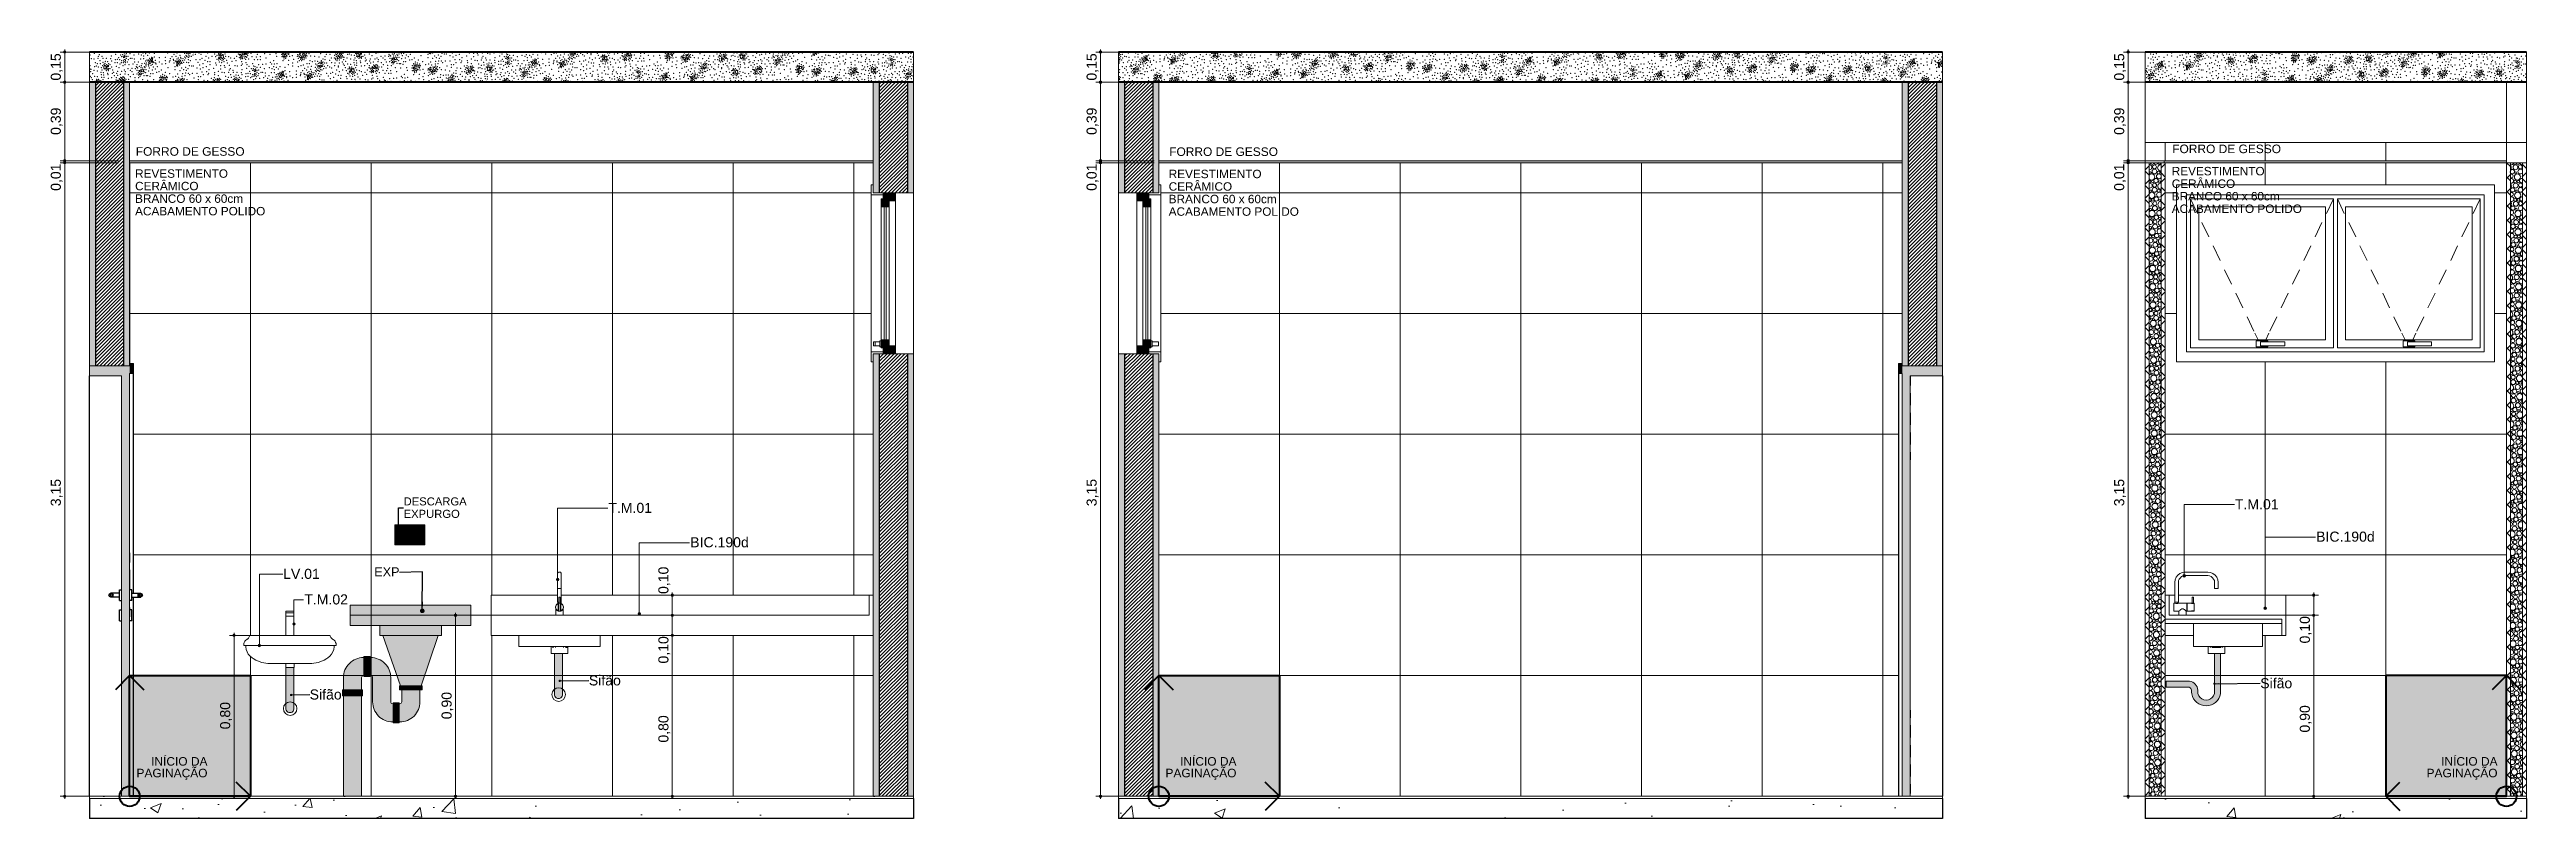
# Model space of a CAD drawing. Header units: metres. Extents: x -1.9 to 95.3, y -2.2 to 2.5.
# Drawn here: x 82.94 to 95.25, y -2.23 to 1.6 of the extents above; entities that cross this region are included whole.
import ezdxf

# ---------------------------------------------------------------- set-up
doc = ezdxf.new("R2010")
doc.units = ezdxf.units.M
doc.header["$MEASUREMENT"] = 0
for name, color, linetype, lineweight, true_color in [('0_Caneta_No__19', 7, 'Continuous', 0, 0xe9e9e9), ('0_Caneta_No__9', 7, 'Continuous', 9, 0x020202), ('0_Caneta_No__95', 7, 'Continuous', 0, 0xaeaeae), ('COTAS CORTE_Caneta_No__25', 7, 'Continuous', 13, 0x982312), ('Janelas Archicad_Caneta_No__9', 7, 'Continuous', 9, 0x020202), ('Janelas Archicad_Caneta_No__97', 7, 'Continuous', 13, 0x6b6b6b), ('LAJES.EST_Caneta_No__254', 7, 'Continuous', 0, 0xd1c9ad), ('LAJES.EST_Caneta_No__97', 7, 'Continuous', 13, 0x6b6b6b), ('LOUCAS-METAIS.ARQ_Caneta_No__13', 7, 'Continuous', 0, 0xaaaaaa), ('LOUCAS-METAIS.ARQ_Caneta_No__96', 7, 'Continuous', 0, 0xb6b6b6), ('NOMES.ARQ_Caneta_No__19', 7, 'Continuous', 0, 0xe9e9e9), ('NOMES.ARQ_Caneta_No__20', 7, 'Continuous', 0, 0xf4f4f4), ('NOTAS-EXECUTIVO.ARQ_Caneta_No__12', 7, 'Continuous', 0, 0x030303), ('NOTAS-EXECUTIVO.ARQ_Caneta_No__19', 7, 'Continuous', 0, 0xe9e9e9), ('NOTAS-EXECUTIVO.ARQ_Caneta_No__24', 7, 'Continuous', 40, 0x851f10), ('NOTAS-EXECUTIVO.ARQ_Caneta_No__9', 7, 'Continuous', 9, 0x020202), ('NOTAS-EXECUTIVO.ARQ_Caneta_No__96', 7, 'Continuous', 0, 0xb6b6b6), ('PAREDE CONSTRUIR_Caneta_No__96', 7, 'Continuous', 0, 0xb6b6b6), ('PAREDE CONSTRUIR_Caneta_No__97', 7, 'Continuous', 13, 0x6b6b6b), ('Portas Archicad_Caneta_No__9', 7, 'Continuous', 9, 0x020202)]:
    doc.layers.add(name, color=color, linetype=linetype, lineweight=lineweight, true_color=true_color)
for name, color, linetype, lineweight in [('0_Caneta_No__241', 7, 'Continuous', 13), ('0_Caneta_No__5', 7, 'Continuous', 20), ('0_Caneta_No__99', 7, 'Continuous', 20), ('FORRO.EXEC_Caneta_No__241', 7, 'Continuous', 13), ('Janelas Archicad_Caneta_No__10', 7, 'Continuous', 5), ('Janelas Archicad_Caneta_No__241', 7, 'Continuous', 13), ('LAJES.EST_Caneta_No__1', 7, 'Continuous', 40), ('LAJES.EST_Caneta_No__241', 7, 'Continuous', 13), ('LAJES.EST_Caneta_No__4', 7, 'Continuous', 25), ('LAJES.EST_Caneta_No__7', 7, 'Continuous', 13), ('NOMES.ARQ_Caneta_No__241', 7, 'Continuous', 13), ('NOTAS-EXECUTIVO.ARQ_Caneta_No__1', 7, 'Continuous', 40), ('NOTAS-EXECUTIVO.ARQ_Caneta_No__241', 7, 'Continuous', 13), ('NOTAS-EXECUTIVO.ARQ_Caneta_No__5', 7, 'Continuous', 20), ('NOTAS-EXECUTIVO.ARQ_Caneta_No__99', 7, 'Continuous', 20), ('NOTAS-LAYOUT.EXEC_Caneta_No__241', 7, 'Continuous', 13), ('NOTAS-LAYOUT.EXEC_Caneta_No__5', 7, 'Continuous', 20), ('PAREDE CONSTRUIR_Caneta_No__241', 7, 'Continuous', 13), ('PAREDE CONSTRUIR_Caneta_No__3', 7, 'Continuous', 30), ('PAREDE CONSTRUIR_Caneta_No__83', 84, 'Continuous', 0), ('Portas Archicad_Caneta_No__241', 7, 'Continuous', 13), ('Portas Archicad_Caneta_No__3', 7, 'Continuous', 30)]:
    doc.layers.add(name, color=color, linetype=linetype, lineweight=lineweight)
for name, color, linetype in [('COTAS CORTE', 7, 'Continuous'), ('FORRO.EXEC', 7, 'Continuous'), ('Janelas Archicad', 7, 'Continuous'), ('LAJES.EST', 7, 'Continuous'), ('NOTAS-LAYOUT.EXEC', 7, 'Continuous'), ('PAREDE CONSTRUIR', 7, 'Continuous'), ('Portas Archicad', 7, 'Continuous')]:
    doc.layers.add(name, color=color, linetype=linetype)
doc.styles.add('GENERATED_STYLE_1', font='arial.ttf')
doc.dimstyles.new('GENERATED_STYLE__12', dxfattribs={"dimtxt": 0.18, "dimasz": 0.0456, "dimexe": 0.18, "dimexo": 0.0625, "dimgap": 0, "dimtad": 0, "dimtih": 1, "dimtoh": 1, "dimdec": 4, "dimzin": 0, "dimdsep": 46, "dimcen": 0.09, "dimadec": 0, "dimazin": 0, "dimtfac": 1, "dimtdec": 4, "dimtmove": 0, "dimatfit": 3, "dimldrblk": 'ARROWHEAD_11', "dimfxl": 0, "dimtolj": 1, "dimtzin": 0, "dimarcsym": 0})
doc.dimstyles.new('GENERATED_STYLE__2', dxfattribs={"dimtxt": 0.05, "dimasz": 0.02375, "dimexe": 0.18, "dimexo": 0.267183, "dimgap": 0, "dimtad": 1, "dimzin": 0, "dimdsep": 46, "dimtxsty": 'GENERATED_STYLE_1', "dimblk": 'ARROWHEAD_11', "dimblk1": 'ARROWHEAD_11', "dimblk2": 'ARROWHEAD_11', "dimcen": 0.09, "dimclrd": 256, "dimclre": 256, "dimclrt": 256, "dimadec": 0, "dimazin": 0, "dimtfac": 1, "dimtdec": 4, "dimtmove": 0, "dimatfit": 3, "dimfxl": 0, "dimtolj": 1, "dimtzin": 0, "dimarcsym": 0})
doc.dimstyles.new('GENERATED_STYLE__6', dxfattribs={"dimtxt": 0.18, "dimasz": 0.0228, "dimexe": 0.18, "dimexo": 0.0625, "dimgap": 0, "dimtad": 0, "dimtih": 1, "dimtoh": 1, "dimdec": 4, "dimzin": 0, "dimdsep": 46, "dimcen": 0.09, "dimadec": 0, "dimazin": 0, "dimtfac": 1, "dimtdec": 4, "dimtmove": 0, "dimatfit": 3, "dimldrblk": 'ARROWHEAD_11', "dimfxl": 0, "dimtolj": 1, "dimtzin": 0, "dimarcsym": 0})
pattern_1 = [(45, (44.93472, -1.615), (-0.159099, 0.159099), [0, -0.15, 0, -0.225]), (110, (45.43472, -1.615), (0.2114308, 0.0769545), [0, -0.11, 0, -0.19])]
pattern_2 = [(50, (44.9347, -2.115), (-0.546554, 0.0478173), [0.05715, -0.62865]), (355, (44.9347, -2.115), (-0.10573, 0.5731705), [0.04572, -0.502922]), (100.4514, (44.98026, -2.119), (0.440824, 0.525353), [0.04857, -0.534271]), (46.1842, (44.9347, -1.9626), (-0.813237, 0.126127), [0.085725, -0.942975]), (96.6356, (45.0025, -1.9731), (0.712212, 0.742278), [0.072855, -0.801407]), (351.1842, (44.9347, -1.9626), (0.712212, 0.742278), [0.06858, -0.754379]), (21, (45.0109, -2.0007), (-0.454843, 0.3067956), [0.05715, -0.62865]), (326, (45.0109, -2.0007), (0.185406, 0.552564), [0.04572, -0.50292]), (71.4514, (45.0488, -2.02627), (0.640249, 0.245768), [0.04857, -0.53427]), (37.5, (44.93472, -2.115), (0.0092658, 0.2536651), [0, -0.496824, 0, -0.51054, 0, -0.504825]), (7.5, (44.93472, -2.115), (0.200459, 0.3005417), [0, -0.291084, 0, -0.485394, 0, -0.192405]), (327.5, (44.7648, -2.115), (-0.4067718, 0.0171862), [0, -0.1905, 0, -0.59436, 0, -0.78867]), (317.5, (44.6886, -2.115), (0.4443875, 0.0762795), [0, -0.24765, 0, -0.394716, 0, -0.56007])]
pattern_3 = [(45, (44.934718, -2.115), (-0.0088388348, 0.0088388348), [])]
pattern_4 = [(45, (130.5551, -1.615), (-0.159099, 0.159099), [0, -0.15, 0, -0.225]), (110, (131.0551, -1.615), (0.2114308, 0.0769545), [0, -0.11, 0, -0.19])]
pattern_5 = [(50, (130.5551, -2.115), (-0.546554, 0.0478173), [0.05715, -0.62865]), (355, (130.5551, -2.115), (-0.10573, 0.5731705), [0.04572, -0.502922]), (100.4514, (130.60065, -2.119), (0.440824, 0.525353), [0.04857, -0.534271]), (46.1842, (130.5551, -1.9626), (-0.813237, 0.126127), [0.085725, -0.942975]), (96.6356, (130.6229, -1.9731), (0.712212, 0.742278), [0.072855, -0.801407]), (351.1842, (130.5551, -1.9626), (0.712212, 0.742278), [0.06858, -0.754379]), (21, (130.6313, -2.0007), (-0.454843, 0.3067956), [0.05715, -0.62865]), (326, (130.6313, -2.0007), (0.185406, 0.552564), [0.04572, -0.50292]), (71.4514, (130.6692, -2.02627), (0.640249, 0.245768), [0.04857, -0.53427]), (37.5, (130.5551, -2.115), (0.0092658, 0.2536651), [0, -0.496824, 0, -0.51054, 0, -0.504825]), (7.5, (130.5551, -2.115), (0.200459, 0.3005417), [0, -0.291084, 0, -0.485394, 0, -0.192405]), (327.5, (130.38518, -2.115), (-0.4067718, 0.0171862), [0, -0.1905, 0, -0.59436, 0, -0.78867]), (317.5, (130.30898, -2.115), (0.4443875, 0.0762795), [0, -0.24765, 0, -0.394716, 0, -0.56007])]
pattern_6 = [(45, (130.555103, -2.115), (-0.0088388348, 0.0088388348), [])]
pattern_7 = [(45, (34.59515, -2.115), (-0.03535534, 0.03535534), []), (135, (34.59515, -2.115), (0.03535534, 0.03535534), [])]
pattern_8 = [(45, (34.59515, -1.615), (-0.159099, 0.159099), [0, -0.15, 0, -0.225]), (110, (35.09515, -1.615), (0.2114308, 0.0769545), [0, -0.11, 0, -0.19])]
pattern_9 = [(50, (34.59515, -2.115), (-0.546554, 0.0478173), [0.05715, -0.62865]), (355, (34.59515, -2.115), (-0.1057303, 0.5731705), [0.04572, -0.502922]), (100.4514, (34.6407, -2.119), (0.4408237, 0.5253533), [0.04857, -0.5342707]), (46.1842, (34.59515, -1.9626), (-0.813237, 0.126127), [0.085725, -0.942975]), (96.6356, (34.6629, -1.9731), (0.712212, 0.742278), [0.072855, -0.801407]), (351.1842, (34.59515, -1.9626), (0.712212, 0.742278), [0.06858, -0.754379]), (21, (34.67135, -2.0007), (-0.4548432, 0.3067956), [0.05715, -0.62865]), (326, (34.67135, -2.0007), (0.185406, 0.552564), [0.04572, -0.50292]), (71.4514, (34.70926, -2.02627), (0.6402493, 0.2457683), [0.04857, -0.53427]), (37.5, (34.59515, -2.115), (0.0092658, 0.2536651), [0, -0.496824, 0, -0.51054, 0, -0.504825]), (7.5, (34.59515, -2.115), (0.200459, 0.3005417), [0, -0.291084, 0, -0.485394, 0, -0.192405]), (327.5, (34.42523, -2.115), (-0.4067718, 0.0171862), [0, -0.1905, 0, -0.59436, 0, -0.78867]), (317.5, (34.34903, -2.115), (0.4443875, 0.0762795), [0, -0.24765, 0, -0.394716, 0, -0.56007])]

msp = doc.modelspace()

# ---------------------------------------------------------------- texts
at = {"layer": '0_Caneta_No__99', "color": 7, "linetype": 'Continuous', "lineweight": 20, "insert": (84.7, -0.68), "char_height": 0.04, "width": 0.34966, "attachment_point": 4, "rotation": 0.0004, "line_spacing_factor": 0.927147, "style": 'GENERATED_STYLE_1'}
msp.add_mtext('\\A1;{\\pql;\\fArial|b0|i0|c0|p0;\\W1.000000;DESCARGA EXPURGO}', dxfattribs=at)
at = {"layer": 'NOTAS-EXECUTIVO.ARQ_Caneta_No__1', "color": 7, "linetype": 'Continuous', "lineweight": 40, "char_height": 0.05, "attachment_point": 4, "style": 'GENERATED_STYLE_1'}
for insert in [(84.233, -1.609), (85.621, -1.539), (93.931, -1.553)]:
    msp.add_mtext('\\A1;{\\pql;\\fArial|b0|i0|c0|p0;\\W1.000000;Sifão}', dxfattribs=dict(at, insert=insert))
at = {"layer": 'NOTAS-EXECUTIVO.ARQ_Caneta_No__12', "color": 18, "linetype": 'Continuous', "lineweight": 0, "true_color": 0x030303, "char_height": 0.0425, "attachment_point": 2, "style": 'GENERATED_STYLE_1'}
for insert in [(83.639, 1.112), (88.777, 1.111), (93.764, 1.125)]:
    msp.add_mtext('\\A1;{\\pqc;\\fArial|b0|i0|c0|p0;\\W1.000000;FORRO DE \\fArial|b0|i0|c0|p0;\\W1.000000;GESSO}', dxfattribs=dict(at, insert=insert))
at = {"layer": 'NOTAS-EXECUTIVO.ARQ_Caneta_No__12', "color": 18, "linetype": 'Continuous', "lineweight": 0, "true_color": 0x030303, "char_height": 0.04191, "width": 0.74499, "attachment_point": 1, "line_spacing_factor": 0.892098, "style": 'GENERATED_STYLE_1'}
for insert in [(83.365, 1.002), (88.504, 1), (93.491, 1.014)]:
    msp.add_mtext('\\A1;{\\pql;\\fArial|b0|i0|c0|p0;\\W1.000000;REVESTIMENTO CERÂMICO\\P\\pql;\\fArial|b0|i0|c0|p0;\\W1.000000;BRANCO 60 x 60cm\\P\\pql;\\fArial|b0|i0|c0|p0;\\W1.000000;ACABAMENTO POLIDO\\fArial|b0|i0|c0|p0;\\W1.000000; }', dxfattribs=dict(at, insert=insert))
at = {"layer": 'NOTAS-EXECUTIVO.ARQ_Caneta_No__12', "color": 18, "linetype": 'Continuous', "lineweight": 0, "true_color": 0x030303, "char_height": 0.0425, "attachment_point": 3, "line_spacing_factor": 0.81868, "style": 'GENERATED_STYLE_1'}
for insert in [(83.725, -1.92), (88.841, -1.92), (95.111, -1.92)]:
    msp.add_mtext('\\A1;{\\pqr;\\fArial|b0|i0|c0|p0;\\W1.000000;INÍCIO DA\\P\\pqr;\\fArial|b0|i0|c0|p0;\\W1.000000;PAGINAÇÃO}', dxfattribs=dict(at, insert=insert))
at = {"layer": 'NOTAS-EXECUTIVO.ARQ_Caneta_No__99', "color": 7, "linetype": 'Continuous', "lineweight": 20, "insert": (84.554, -0.999), "char_height": 0.045, "attachment_point": 4, "style": 'GENERATED_STYLE_1'}
msp.add_mtext('\\A1;{\\pql;\\fArial|b0|i0|c0|p0;\\W1.000000;EXP}', dxfattribs=at)

# ---------------------------------------------------------------- blocks, each defined once
blk = doc.blocks.new('*X297', base_point=(44.935, -2.115))
at = {"layer": 'LAJES.EST_Caneta_No__241', "color": 7, "linetype": 'Continuous', "lineweight": 13}
for p, q in [((83.209, 1.514), (83.215, 1.52)), ((83.209, 1.51), (83.209, 1.514)), ((83.209, 1.51), (83.212, 1.502)), ((83.212, 1.502), (83.218, 1.502)), ((83.215, 1.52), (83.221, 1.514)), ((83.218, 1.502), (83.223, 1.51)), ((83.221, 1.514), (83.223, 1.51)), ((83.224, 1.498), (83.226, 1.506)), ((83.232, 1.497), (83.224, 1.498)), ((83.225, 1.514), (83.231, 1.52)), ((83.232, 1.511), (83.225, 1.514)), ((83.226, 1.506), (83.234, 1.503)), ((83.231, 1.52), (83.233, 1.519)), ((83.233, 1.519), (83.232, 1.511)), ((83.232, 1.497), (83.234, 1.503)), ((83.311, 1.567), (83.305, 1.565)), ((83.308, 1.556), (83.305, 1.565)), ((83.309, 1.547), (83.307, 1.539)), ((83.315, 1.538), (83.307, 1.539)), ((83.316, 1.561), (83.308, 1.556)), ((83.309, 1.547), (83.316, 1.549)), ((83.311, 1.567), (83.316, 1.561)), ((83.318, 1.542), (83.315, 1.538)), ((83.316, 1.549), (83.318, 1.542)), ((83.383, 1.492), (83.384, 1.494)), ((83.389, 1.487), (83.383, 1.492)), ((83.384, 1.494), (83.392, 1.494)), ((83.392, 1.481), (83.385, 1.476)), ((83.392, 1.494), (83.389, 1.487)), ((83.392, 1.481), (83.399, 1.478)), ((83.395, 1.487), (83.4, 1.498)), ((83.406, 1.488), (83.395, 1.487)), ((83.399, 1.478), (83.396, 1.472)), ((83.406, 1.496), (83.4, 1.498)), ((83.406, 1.496), (83.406, 1.488)), ((83.438, 1.538), (83.431, 1.532)), ((83.437, 1.527), (83.431, 1.532)), ((83.442, 1.528), (83.437, 1.527)), ((83.438, 1.538), (83.445, 1.534)), ((83.445, 1.534), (83.442, 1.528)), ((83.443, 1.543), (83.446, 1.554)), ((83.452, 1.544), (83.443, 1.543)), ((83.452, 1.552), (83.446, 1.554)), ((83.446, 1.541), (83.454, 1.54)), ((83.446, 1.538), (83.446, 1.541)), ((83.451, 1.533), (83.446, 1.538)), ((83.454, 1.54), (83.451, 1.533)), ((83.452, 1.552), (83.452, 1.544)), ((83.57, 1.534), (83.573, 1.541)), ((83.578, 1.533), (83.57, 1.534)), ((83.572, 1.53), (83.581, 1.531)), ((83.572, 1.522), (83.572, 1.53)), ((83.572, 1.522), (83.578, 1.521)), ((83.573, 1.541), (83.578, 1.536)), ((83.578, 1.536), (83.578, 1.533)), ((83.581, 1.531), (83.578, 1.521)), ((83.579, 1.54), (83.582, 1.546)), ((83.586, 1.537), (83.579, 1.54)), ((83.582, 1.546), (83.586, 1.547)), ((83.586, 1.547), (83.593, 1.542)), ((83.586, 1.537), (83.593, 1.542)), ((83.625, 1.58), (83.625, 1.585)), ((83.625, 1.58), (83.632, 1.578)), ((83.634, 1.585), (83.632, 1.578)), ((83.639, 1.582), (83.64, 1.585)), ((83.647, 1.582), (83.639, 1.582)), ((83.647, 1.585), (83.648, 1.584)), ((83.648, 1.584), (83.647, 1.582)), ((83.781, 1.575), (83.779, 1.569)), ((83.787, 1.566), (83.779, 1.569)), ((83.78, 1.553), (83.782, 1.561)), ((83.783, 1.552), (83.78, 1.553)), ((83.781, 1.575), (83.79, 1.574)), ((83.782, 1.561), (83.788, 1.557)), ((83.788, 1.557), (83.783, 1.552)), ((83.79, 1.574), (83.787, 1.566)), ((83.795, 1.57), (83.79, 1.562)), ((83.793, 1.558), (83.79, 1.562)), ((83.799, 1.552), (83.793, 1.558)), ((83.801, 1.57), (83.795, 1.57)), ((83.804, 1.558), (83.799, 1.552)), ((83.804, 1.562), (83.801, 1.57)), ((83.804, 1.562), (83.804, 1.558)), ((83.895, 1.566), (83.888, 1.56)), ((83.895, 1.555), (83.888, 1.56)), ((83.895, 1.566), (83.902, 1.563)), ((83.899, 1.556), (83.895, 1.555)), ((83.902, 1.563), (83.899, 1.556)), ((83.9, 1.572), (83.903, 1.582)), ((83.909, 1.572), (83.9, 1.572)), ((83.909, 1.581), (83.903, 1.582)), ((83.909, 1.581), (83.909, 1.572)), ((83.911, 1.576), (83.912, 1.579)), ((83.915, 1.573), (83.911, 1.576)), ((83.912, 1.579), (83.918, 1.578)), ((83.915, 1.573), (83.918, 1.574)), ((83.919, 1.577), (83.918, 1.578)), ((83.919, 1.577), (83.918, 1.574)), ((83.961, 1.499), (83.955, 1.496)), ((83.958, 1.487), (83.955, 1.496)), ((83.959, 1.478), (83.957, 1.47)), ((83.966, 1.492), (83.958, 1.487)), ((83.959, 1.478), (83.966, 1.48)), ((83.961, 1.499), (83.966, 1.492)), ((83.966, 1.48), (83.967, 1.473)), ((84.093, 1.475), (84.095, 1.485)), ((84.102, 1.484), (84.095, 1.485)), ((84.098, 1.579), (84.106, 1.581)), ((84.098, 1.578), (84.098, 1.579)), ((84.104, 1.574), (84.098, 1.578)), ((84.102, 1.484), (84.102, 1.475)), ((84.106, 1.581), (84.104, 1.574)), ((84.109, 1.574), (84.104, 1.566)), ((84.111, 1.562), (84.104, 1.566)), ((84.109, 1.574), (84.117, 1.57)), ((84.115, 1.563), (84.111, 1.562)), ((84.112, 1.578), (84.112, 1.585)), ((84.122, 1.581), (84.112, 1.578)), ((84.117, 1.57), (84.115, 1.563)), ((84.122, 1.585), (84.122, 1.581)), ((84.182, 1.561), (84.186, 1.568)), ((84.182, 1.561), (84.189, 1.555)), ((84.186, 1.568), (84.195, 1.564)), ((84.195, 1.564), (84.189, 1.555)), ((84.197, 1.573), (84.203, 1.577)), ((84.201, 1.566), (84.197, 1.573)), ((84.198, 1.558), (84.204, 1.563)), ((84.206, 1.555), (84.198, 1.558)), ((84.201, 1.566), (84.21, 1.568)), ((84.203, 1.577), (84.207, 1.576)), ((84.204, 1.563), (84.207, 1.556)), ((84.207, 1.556), (84.206, 1.555)), ((84.207, 1.576), (84.21, 1.568)), ((84.232, 1.478), (84.236, 1.479)), ((84.236, 1.479), (84.243, 1.474)), ((84.275, 1.519), (84.286, 1.52)), ((84.275, 1.511), (84.275, 1.519)), ((84.275, 1.511), (84.281, 1.51)), ((84.286, 1.52), (84.281, 1.51)), ((84.282, 1.529), (84.285, 1.535)), ((84.289, 1.526), (84.282, 1.529)), ((84.285, 1.535), (84.29, 1.536)), ((84.289, 1.526), (84.296, 1.531)), ((84.289, 1.513), (84.292, 1.52)), ((84.297, 1.513), (84.289, 1.513)), ((84.29, 1.536), (84.296, 1.531)), ((84.292, 1.52), (84.298, 1.516)), ((84.298, 1.516), (84.297, 1.513)), ((84.372, 1.554), (84.373, 1.563)), ((84.372, 1.554), (84.379, 1.553)), ((84.373, 1.563), (84.381, 1.563)), ((84.381, 1.563), (84.379, 1.553)), ((84.38, 1.572), (84.383, 1.579)), ((84.386, 1.569), (84.38, 1.572)), ((84.383, 1.579), (84.387, 1.58)), ((84.386, 1.569), (84.393, 1.575)), ((84.387, 1.58), (84.393, 1.575)), ((84.431, 1.507), (84.429, 1.501)), ((84.437, 1.498), (84.429, 1.501)), ((84.43, 1.485), (84.432, 1.493)), ((84.433, 1.484), (84.43, 1.485)), ((84.431, 1.507), (84.439, 1.505)), ((84.432, 1.493), (84.438, 1.489)), ((84.438, 1.489), (84.433, 1.484)), ((84.439, 1.505), (84.437, 1.498)), ((84.445, 1.501), (84.44, 1.493)), ((84.442, 1.49), (84.44, 1.493)), ((84.448, 1.483), (84.442, 1.49)), ((84.451, 1.502), (84.445, 1.501)), ((84.454, 1.489), (84.448, 1.483)), ((84.454, 1.493), (84.451, 1.502)), ((84.454, 1.493), (84.454, 1.489)), ((84.466, 1.575), (84.472, 1.581)), ((84.467, 1.571), (84.466, 1.575)), ((84.467, 1.571), (84.47, 1.562)), ((84.47, 1.562), (84.476, 1.563)), ((84.472, 1.581), (84.478, 1.574)), ((84.476, 1.563), (84.481, 1.571)), ((84.478, 1.574), (84.481, 1.571)), ((84.481, 1.559), (84.483, 1.566)), ((84.49, 1.557), (84.481, 1.559)), ((84.483, 1.575), (84.488, 1.58)), ((84.489, 1.571), (84.483, 1.575)), ((84.483, 1.566), (84.492, 1.563)), ((84.488, 1.58), (84.491, 1.579)), ((84.491, 1.579), (84.489, 1.571)), ((84.49, 1.557), (84.492, 1.563)), ((84.545, 1.497), (84.538, 1.492)), ((84.545, 1.487), (84.538, 1.492)), ((84.545, 1.497), (84.552, 1.494)), ((84.549, 1.488), (84.545, 1.487)), ((84.552, 1.494), (84.549, 1.488)), ((84.55, 1.503), (84.553, 1.513)), ((84.559, 1.504), (84.55, 1.503)), ((84.559, 1.512), (84.553, 1.513)), ((84.559, 1.512), (84.559, 1.504)), ((84.561, 1.507), (84.562, 1.51)), ((84.565, 1.504), (84.561, 1.507)), ((84.562, 1.51), (84.568, 1.51)), ((84.565, 1.504), (84.568, 1.505)), ((84.569, 1.508), (84.568, 1.51)), ((84.569, 1.508), (84.568, 1.505)), ((84.641, 1.552), (84.642, 1.555)), ((84.647, 1.547), (84.641, 1.552)), ((84.642, 1.555), (84.65, 1.554)), ((84.65, 1.542), (84.643, 1.536)), ((84.649, 1.531), (84.643, 1.536)), ((84.65, 1.554), (84.647, 1.547)), ((84.653, 1.532), (84.649, 1.531)), ((84.65, 1.542), (84.656, 1.539)), ((84.653, 1.548), (84.657, 1.558)), ((84.663, 1.548), (84.653, 1.548)), ((84.656, 1.539), (84.653, 1.532)), ((84.664, 1.557), (84.657, 1.558)), ((84.664, 1.557), (84.663, 1.548)), ((84.748, 1.51), (84.756, 1.513)), ((84.748, 1.509), (84.748, 1.51)), ((84.754, 1.505), (84.748, 1.509)), ((84.756, 1.513), (84.754, 1.505)), ((84.759, 1.505), (84.754, 1.497)), ((84.761, 1.493), (84.754, 1.497)), ((84.759, 1.505), (84.767, 1.502)), ((84.765, 1.495), (84.761, 1.493)), ((84.762, 1.51), (84.762, 1.521)), ((84.771, 1.521), (84.762, 1.521)), ((84.772, 1.512), (84.762, 1.51)), ((84.767, 1.502), (84.765, 1.495)), ((84.771, 1.521), (84.772, 1.512)), ((84.829, 1.583), (84.83, 1.585)), ((84.829, 1.583), (84.836, 1.581)), ((84.831, 1.493), (84.836, 1.5)), ((84.831, 1.493), (84.838, 1.486)), ((84.837, 1.585), (84.836, 1.581)), ((84.836, 1.5), (84.845, 1.495)), ((84.845, 1.495), (84.838, 1.486)), ((84.847, 1.505), (84.853, 1.509)), ((84.85, 1.497), (84.847, 1.505)), ((84.848, 1.489), (84.854, 1.494)), ((84.856, 1.486), (84.848, 1.489)), ((84.85, 1.497), (84.86, 1.5)), ((84.853, 1.509), (84.857, 1.507)), ((84.854, 1.494), (84.857, 1.487)), ((84.857, 1.487), (84.856, 1.486)), ((84.857, 1.507), (84.86, 1.5)), ((85.022, 1.494), (85.031, 1.495)), ((85.022, 1.486), (85.022, 1.494)), ((85.022, 1.486), (85.029, 1.484)), ((85.029, 1.504), (85.033, 1.51)), ((85.036, 1.5), (85.029, 1.504)), ((85.031, 1.495), (85.029, 1.484)), ((85.033, 1.51), (85.037, 1.511)), ((85.036, 1.5), (85.043, 1.506)), ((85.037, 1.511), (85.043, 1.506)), ((85.116, 1.506), (85.122, 1.512)), ((85.117, 1.502), (85.116, 1.506)), ((85.117, 1.502), (85.12, 1.494)), ((85.12, 1.494), (85.126, 1.494)), ((85.122, 1.512), (85.128, 1.506)), ((85.126, 1.494), (85.13, 1.502)), ((85.128, 1.506), (85.13, 1.502)), ((85.131, 1.49), (85.133, 1.498)), ((85.139, 1.489), (85.131, 1.49)), ((85.132, 1.506), (85.138, 1.512)), ((85.139, 1.503), (85.132, 1.506)), ((85.133, 1.498), (85.142, 1.495)), ((85.138, 1.512), (85.14, 1.511)), ((85.14, 1.511), (85.139, 1.503)), ((85.139, 1.489), (85.142, 1.495)), ((85.219, 1.559), (85.213, 1.557)), ((85.215, 1.548), (85.213, 1.557)), ((85.216, 1.539), (85.214, 1.53)), ((85.222, 1.53), (85.214, 1.53)), ((85.223, 1.552), (85.215, 1.548)), ((85.216, 1.539), (85.224, 1.541)), ((85.219, 1.559), (85.223, 1.552)), ((85.225, 1.534), (85.222, 1.53)), ((85.224, 1.541), (85.225, 1.534)), ((85.291, 1.484), (85.292, 1.486)), ((85.297, 1.479), (85.291, 1.484)), ((85.292, 1.486), (85.3, 1.486)), ((85.3, 1.486), (85.297, 1.479)), ((85.303, 1.479), (85.307, 1.49)), ((85.313, 1.48), (85.303, 1.479)), ((85.314, 1.488), (85.307, 1.49)), ((85.314, 1.488), (85.313, 1.48)), ((85.345, 1.53), (85.339, 1.524)), ((85.345, 1.519), (85.339, 1.524)), ((85.345, 1.53), (85.352, 1.526)), ((85.349, 1.52), (85.345, 1.519)), ((85.352, 1.526), (85.349, 1.52)), ((85.35, 1.535), (85.353, 1.546)), ((85.359, 1.536), (85.35, 1.535)), ((85.359, 1.544), (85.353, 1.546)), ((85.353, 1.53), (85.354, 1.533)), ((85.359, 1.525), (85.353, 1.53)), ((85.354, 1.533), (85.362, 1.532)), ((85.359, 1.544), (85.359, 1.536)), ((85.362, 1.532), (85.359, 1.525)), ((85.477, 1.526), (85.48, 1.533)), ((85.485, 1.525), (85.477, 1.526)), ((85.479, 1.514), (85.48, 1.522)), ((85.479, 1.514), (85.486, 1.513)), ((85.48, 1.533), (85.486, 1.528)), ((85.48, 1.522), (85.488, 1.523)), ((85.486, 1.528), (85.485, 1.525)), ((85.488, 1.523), (85.486, 1.513)), ((85.487, 1.532), (85.49, 1.538)), ((85.493, 1.529), (85.487, 1.532)), ((85.49, 1.538), (85.494, 1.539)), ((85.493, 1.529), (85.5, 1.534)), ((85.494, 1.539), (85.5, 1.534)), ((85.533, 1.58), (85.543, 1.581)), ((85.533, 1.572), (85.533, 1.58)), ((85.533, 1.572), (85.539, 1.57)), ((85.543, 1.581), (85.539, 1.57)), ((85.547, 1.574), (85.549, 1.581)), ((85.555, 1.574), (85.547, 1.574)), ((85.549, 1.581), (85.555, 1.576)), ((85.555, 1.576), (85.555, 1.574)), ((85.689, 1.567), (85.686, 1.561)), ((85.695, 1.558), (85.686, 1.561)), ((85.688, 1.545), (85.689, 1.553)), ((85.69, 1.544), (85.688, 1.545)), ((85.689, 1.567), (85.697, 1.566)), ((85.689, 1.553), (85.696, 1.549)), ((85.696, 1.549), (85.69, 1.544)), ((85.697, 1.566), (85.695, 1.558)), ((85.702, 1.562), (85.698, 1.554)), ((85.7, 1.55), (85.698, 1.554)), ((85.706, 1.544), (85.7, 1.55)), ((85.708, 1.562), (85.702, 1.562)), ((85.712, 1.55), (85.706, 1.544)), ((85.711, 1.554), (85.708, 1.562)), ((85.711, 1.554), (85.712, 1.55)), ((85.803, 1.558), (85.796, 1.552)), ((85.802, 1.547), (85.796, 1.552)), ((85.806, 1.548), (85.802, 1.547)), ((85.803, 1.558), (85.809, 1.555)), ((85.809, 1.555), (85.806, 1.548)), ((85.808, 1.564), (85.81, 1.574)), ((85.816, 1.564), (85.808, 1.564)), ((85.817, 1.573), (85.81, 1.574)), ((85.817, 1.573), (85.816, 1.564)), ((85.819, 1.568), (85.819, 1.571)), ((85.819, 1.571), (85.826, 1.57)), ((85.823, 1.565), (85.819, 1.568)), ((85.823, 1.565), (85.825, 1.566)), ((85.827, 1.569), (85.825, 1.566)), ((85.827, 1.569), (85.826, 1.57)), ((85.868, 1.491), (85.862, 1.488)), ((85.865, 1.479), (85.862, 1.488)), ((85.873, 1.484), (85.865, 1.479)), ((85.868, 1.491), (85.873, 1.484)), ((86.005, 1.57), (86.006, 1.571)), ((86.012, 1.566), (86.005, 1.57)), ((86.006, 1.571), (86.014, 1.573)), ((86.017, 1.566), (86.011, 1.558)), ((86.018, 1.554), (86.011, 1.558)), ((86.014, 1.573), (86.012, 1.566)), ((86.017, 1.566), (86.024, 1.562)), ((86.022, 1.555), (86.018, 1.554)), ((86.019, 1.57), (86.019, 1.582)), ((86.029, 1.581), (86.019, 1.582)), ((86.03, 1.573), (86.019, 1.57)), ((86.024, 1.562), (86.022, 1.555)), ((86.029, 1.581), (86.03, 1.573)), ((86.089, 1.553), (86.093, 1.56)), ((86.089, 1.553), (86.096, 1.547)), ((86.093, 1.56), (86.103, 1.556)), ((86.103, 1.556), (86.096, 1.547)), ((86.104, 1.565), (86.11, 1.569)), ((86.108, 1.558), (86.104, 1.565)), ((86.106, 1.55), (86.112, 1.555)), ((86.113, 1.547), (86.106, 1.55)), ((86.108, 1.558), (86.117, 1.56)), ((86.11, 1.569), (86.114, 1.568)), ((86.112, 1.555), (86.114, 1.548)), ((86.114, 1.548), (86.113, 1.547)), ((86.114, 1.568), (86.117, 1.56)), ((86.182, 1.503), (86.183, 1.511)), ((86.182, 1.503), (86.189, 1.502)), ((86.183, 1.511), (86.193, 1.512)), ((86.193, 1.512), (86.189, 1.502)), ((86.19, 1.521), (86.193, 1.527)), ((86.196, 1.518), (86.19, 1.521)), ((86.193, 1.527), (86.197, 1.528)), ((86.196, 1.518), (86.203, 1.523)), ((86.196, 1.505), (86.199, 1.512)), ((86.204, 1.505), (86.196, 1.505)), ((86.197, 1.528), (86.203, 1.523)), ((86.199, 1.512), (86.205, 1.508)), ((86.205, 1.508), (86.204, 1.505)), ((86.28, 1.546), (86.28, 1.555)), ((86.28, 1.555), (86.289, 1.555)), ((86.28, 1.546), (86.286, 1.545)), ((86.289, 1.555), (86.286, 1.545)), ((86.287, 1.564), (86.29, 1.571)), ((86.294, 1.561), (86.287, 1.564)), ((86.29, 1.571), (86.294, 1.572)), ((86.294, 1.572), (86.301, 1.567)), ((86.294, 1.561), (86.301, 1.567)), ((86.339, 1.499), (86.336, 1.493)), ((86.345, 1.49), (86.336, 1.493)), ((86.337, 1.477), (86.339, 1.485)), ((86.339, 1.499), (86.347, 1.497)), ((86.339, 1.485), (86.346, 1.481)), ((86.346, 1.481), (86.34, 1.476)), ((86.347, 1.497), (86.345, 1.49)), ((86.352, 1.493), (86.348, 1.485)), ((86.35, 1.482), (86.348, 1.485)), ((86.356, 1.475), (86.35, 1.482)), ((86.358, 1.494), (86.352, 1.493)), ((86.362, 1.481), (86.356, 1.475)), ((86.361, 1.485), (86.358, 1.494)), ((86.361, 1.485), (86.362, 1.481)), ((86.374, 1.567), (86.38, 1.573)), ((86.374, 1.563), (86.374, 1.567)), ((86.374, 1.563), (86.377, 1.554)), ((86.377, 1.554), (86.383, 1.555)), ((86.38, 1.573), (86.386, 1.566)), ((86.383, 1.555), (86.388, 1.563)), ((86.386, 1.566), (86.388, 1.563)), ((86.389, 1.551), (86.391, 1.558)), ((86.397, 1.549), (86.389, 1.551)), ((86.39, 1.567), (86.396, 1.572)), ((86.397, 1.563), (86.39, 1.567)), ((86.391, 1.558), (86.399, 1.555)), ((86.396, 1.572), (86.398, 1.571)), ((86.398, 1.571), (86.397, 1.563)), ((86.397, 1.549), (86.399, 1.555)), ((86.452, 1.489), (86.446, 1.484)), ((86.452, 1.479), (86.446, 1.484)), ((86.452, 1.489), (86.459, 1.486)), ((86.456, 1.48), (86.452, 1.479)), ((86.459, 1.486), (86.456, 1.48)), ((86.458, 1.495), (86.46, 1.505)), ((86.466, 1.496), (86.458, 1.495)), ((86.467, 1.504), (86.46, 1.505)), ((86.467, 1.504), (86.466, 1.496)), ((86.468, 1.499), (86.469, 1.502)), ((86.472, 1.496), (86.468, 1.499)), ((86.469, 1.502), (86.475, 1.502)), ((86.472, 1.496), (86.475, 1.497)), ((86.476, 1.5), (86.475, 1.502)), ((86.476, 1.5), (86.475, 1.497)), ((86.548, 1.544), (86.549, 1.547)), ((86.554, 1.539), (86.548, 1.544)), ((86.549, 1.547), (86.557, 1.546)), ((86.557, 1.534), (86.55, 1.528)), ((86.557, 1.523), (86.55, 1.528)), ((86.557, 1.546), (86.554, 1.539)), ((86.557, 1.534), (86.564, 1.531)), ((86.561, 1.524), (86.557, 1.523)), ((86.56, 1.54), (86.565, 1.55)), ((86.571, 1.54), (86.56, 1.54)), ((86.564, 1.531), (86.561, 1.524)), ((86.571, 1.549), (86.565, 1.55)), ((86.571, 1.549), (86.571, 1.54)), ((86.602, 1.58), (86.596, 1.585)), ((86.597, 1.585), (86.596, 1.585)), ((86.607, 1.581), (86.602, 1.58)), ((86.609, 1.585), (86.607, 1.581)), ((86.655, 1.502), (86.663, 1.505)), ((86.655, 1.501), (86.655, 1.502)), ((86.662, 1.497), (86.655, 1.501)), ((86.666, 1.497), (86.661, 1.489)), ((86.668, 1.485), (86.661, 1.489)), ((86.663, 1.505), (86.662, 1.497)), ((86.666, 1.497), (86.674, 1.494)), ((86.672, 1.487), (86.668, 1.485)), ((86.669, 1.502), (86.669, 1.513)), ((86.678, 1.513), (86.669, 1.513)), ((86.679, 1.504), (86.669, 1.502)), ((86.674, 1.494), (86.672, 1.487)), ((86.678, 1.513), (86.679, 1.504)), ((86.737, 1.575), (86.737, 1.583)), ((86.737, 1.583), (86.746, 1.583)), ((86.737, 1.575), (86.743, 1.573)), ((86.739, 1.485), (86.743, 1.492)), ((86.739, 1.485), (86.746, 1.478)), ((86.746, 1.583), (86.743, 1.573)), ((86.743, 1.492), (86.753, 1.487)), ((86.753, 1.487), (86.746, 1.478)), ((86.754, 1.497), (86.76, 1.5)), ((86.758, 1.489), (86.754, 1.497)), ((86.755, 1.481), (86.761, 1.486)), ((86.763, 1.478), (86.755, 1.481)), ((86.758, 1.489), (86.767, 1.492)), ((86.76, 1.5), (86.764, 1.499)), ((86.761, 1.486), (86.764, 1.479)), ((86.764, 1.479), (86.763, 1.478)), ((86.764, 1.499), (86.767, 1.492)), ((86.929, 1.478), (86.93, 1.486)), ((86.93, 1.486), (86.938, 1.487)), ((86.938, 1.487), (86.936, 1.476)), ((86.937, 1.496), (86.94, 1.502)), ((86.944, 1.492), (86.937, 1.496)), ((86.94, 1.502), (86.944, 1.503)), ((86.944, 1.503), (86.95, 1.498)), ((86.944, 1.492), (86.95, 1.498)), ((87.024, 1.498), (87.029, 1.504)), ((87.024, 1.494), (87.024, 1.498)), ((87.024, 1.494), (87.027, 1.486)), ((87.027, 1.486), (87.033, 1.486)), ((87.029, 1.504), (87.036, 1.498)), ((87.033, 1.486), (87.038, 1.494)), ((87.036, 1.498), (87.038, 1.494)), ((87.039, 1.482), (87.041, 1.49)), ((87.047, 1.481), (87.039, 1.482)), ((87.04, 1.498), (87.045, 1.504)), ((87.046, 1.495), (87.04, 1.498)), ((87.041, 1.49), (87.049, 1.487)), ((87.045, 1.504), (87.048, 1.503)), ((87.048, 1.503), (87.046, 1.495)), ((87.047, 1.481), (87.049, 1.487)), ((87.126, 1.551), (87.12, 1.549)), ((87.123, 1.54), (87.12, 1.549)), ((87.124, 1.531), (87.122, 1.522)), ((87.13, 1.522), (87.122, 1.522)), ((87.131, 1.544), (87.123, 1.54)), ((87.124, 1.531), (87.131, 1.533)), ((87.126, 1.551), (87.131, 1.544)), ((87.132, 1.526), (87.13, 1.522)), ((87.131, 1.533), (87.132, 1.526)), ((87.198, 1.476), (87.199, 1.478)), ((87.199, 1.478), (87.207, 1.478)), ((87.207, 1.478), (87.204, 1.471)), ((87.21, 1.471), (87.214, 1.482)), ((87.221, 1.48), (87.214, 1.482)), ((87.221, 1.48), (87.221, 1.472)), ((83.174, 1.446), (83.171, 1.44)), ((83.18, 1.437), (83.171, 1.44)), ((83.174, 1.446), (83.182, 1.445)), ((83.182, 1.445), (83.18, 1.437)), ((83.187, 1.441), (83.184, 1.435)), ((83.193, 1.441), (83.187, 1.441)), ((83.195, 1.435), (83.193, 1.441)), ((83.287, 1.437), (83.286, 1.435)), ((83.287, 1.437), (83.291, 1.435)), ((83.293, 1.443), (83.295, 1.453)), ((83.301, 1.443), (83.293, 1.443)), ((83.302, 1.451), (83.295, 1.453)), ((83.302, 1.451), (83.301, 1.443)), ((83.303, 1.447), (83.304, 1.449)), ((83.307, 1.443), (83.303, 1.447)), ((83.304, 1.449), (83.31, 1.449)), ((83.307, 1.443), (83.31, 1.444)), ((83.311, 1.447), (83.31, 1.449)), ((83.311, 1.447), (83.31, 1.444)), ((83.392, 1.471), (83.385, 1.476)), ((83.396, 1.472), (83.392, 1.471)), ((83.49, 1.45), (83.498, 1.452)), ((83.49, 1.449), (83.49, 1.45)), ((83.497, 1.445), (83.49, 1.449)), ((83.501, 1.444), (83.496, 1.437)), ((83.499, 1.435), (83.496, 1.437)), ((83.498, 1.452), (83.497, 1.445)), ((83.501, 1.444), (83.509, 1.441)), ((83.504, 1.449), (83.504, 1.461)), ((83.513, 1.46), (83.504, 1.461)), ((83.514, 1.452), (83.504, 1.449)), ((83.509, 1.441), (83.507, 1.435)), ((83.513, 1.46), (83.514, 1.452)), ((83.576, 1.435), (83.578, 1.439)), ((83.578, 1.439), (83.587, 1.435)), ((83.589, 1.444), (83.595, 1.448)), ((83.593, 1.436), (83.589, 1.444)), ((83.593, 1.436), (83.602, 1.439)), ((83.595, 1.448), (83.599, 1.447)), ((83.599, 1.447), (83.602, 1.439)), ((83.772, 1.443), (83.775, 1.449)), ((83.779, 1.44), (83.772, 1.443)), ((83.775, 1.449), (83.779, 1.45)), ((83.779, 1.45), (83.785, 1.445)), ((83.779, 1.44), (83.785, 1.445)), ((83.859, 1.446), (83.864, 1.451)), ((83.859, 1.442), (83.859, 1.446)), ((83.859, 1.442), (83.861, 1.435)), ((83.864, 1.451), (83.871, 1.445)), ((83.869, 1.435), (83.873, 1.442)), ((83.871, 1.445), (83.873, 1.442)), ((83.875, 1.446), (83.88, 1.451)), ((83.881, 1.442), (83.875, 1.446)), ((83.875, 1.435), (83.876, 1.437)), ((83.876, 1.437), (83.882, 1.435)), ((83.88, 1.451), (83.883, 1.45)), ((83.883, 1.45), (83.881, 1.442)), ((83.965, 1.47), (83.957, 1.47)), ((83.967, 1.473), (83.965, 1.47)), ((84.088, 1.469), (84.081, 1.463)), ((84.087, 1.458), (84.081, 1.463)), ((84.091, 1.459), (84.087, 1.458)), ((84.088, 1.469), (84.094, 1.466)), ((84.094, 1.466), (84.091, 1.459)), ((84.102, 1.475), (84.093, 1.475)), ((84.095, 1.47), (84.096, 1.472)), ((84.101, 1.465), (84.095, 1.47)), ((84.096, 1.472), (84.104, 1.472)), ((84.104, 1.472), (84.101, 1.465)), ((84.22, 1.465), (84.222, 1.472)), ((84.228, 1.465), (84.22, 1.465)), ((84.222, 1.472), (84.228, 1.468)), ((84.222, 1.453), (84.222, 1.462)), ((84.222, 1.462), (84.231, 1.462)), ((84.222, 1.453), (84.228, 1.452)), ((84.228, 1.468), (84.228, 1.465)), ((84.231, 1.462), (84.228, 1.452)), ((84.229, 1.471), (84.232, 1.478)), ((84.236, 1.468), (84.229, 1.471)), ((84.236, 1.468), (84.243, 1.474)), ((84.925, 1.451), (84.936, 1.452)), ((84.925, 1.442), (84.925, 1.451)), ((84.925, 1.442), (84.931, 1.441)), ((84.936, 1.452), (84.931, 1.441)), ((84.932, 1.46), (84.935, 1.467)), ((84.939, 1.457), (84.932, 1.46)), ((84.935, 1.467), (84.939, 1.468)), ((84.939, 1.468), (84.946, 1.463)), ((84.939, 1.457), (84.946, 1.463)), ((84.939, 1.445), (84.942, 1.452)), ((84.947, 1.444), (84.939, 1.445)), ((84.942, 1.452), (84.947, 1.447)), ((84.947, 1.447), (84.947, 1.444)), ((85.081, 1.438), (85.08, 1.435)), ((85.081, 1.438), (85.089, 1.437)), ((85.089, 1.437), (85.089, 1.435)), ((85.2, 1.435), (85.202, 1.445)), ((85.209, 1.443), (85.202, 1.445)), ((85.209, 1.435), (85.208, 1.435)), ((85.209, 1.443), (85.209, 1.435)), ((85.211, 1.439), (85.212, 1.441)), ((85.215, 1.435), (85.211, 1.439)), ((85.212, 1.441), (85.218, 1.441)), ((85.215, 1.435), (85.218, 1.436)), ((85.219, 1.439), (85.218, 1.441)), ((85.219, 1.439), (85.218, 1.436)), ((85.299, 1.473), (85.293, 1.468)), ((85.299, 1.463), (85.293, 1.468)), ((85.299, 1.473), (85.306, 1.47)), ((85.303, 1.464), (85.299, 1.463)), ((85.306, 1.47), (85.303, 1.464)), ((85.398, 1.442), (85.406, 1.444)), ((85.398, 1.441), (85.398, 1.442)), ((85.404, 1.437), (85.398, 1.441)), ((85.406, 1.444), (85.404, 1.437)), ((85.409, 1.436), (85.408, 1.435)), ((85.409, 1.436), (85.412, 1.435)), ((85.412, 1.441), (85.411, 1.453)), ((85.421, 1.452), (85.411, 1.453)), ((85.422, 1.444), (85.412, 1.441)), ((85.421, 1.452), (85.422, 1.444)), ((85.497, 1.436), (85.502, 1.44)), ((85.497, 1.435), (85.497, 1.436)), ((85.502, 1.44), (85.506, 1.439)), ((85.506, 1.439), (85.508, 1.435)), ((85.679, 1.435), (85.682, 1.441)), ((85.679, 1.435), (85.679, 1.435)), ((85.682, 1.441), (85.686, 1.442)), ((85.686, 1.442), (85.693, 1.437)), ((85.69, 1.435), (85.693, 1.437)), ((85.766, 1.438), (85.772, 1.443)), ((85.766, 1.435), (85.766, 1.438)), ((85.772, 1.443), (85.778, 1.437)), ((85.778, 1.437), (85.779, 1.435)), ((85.782, 1.438), (85.788, 1.443)), ((85.787, 1.435), (85.782, 1.438)), ((85.788, 1.443), (85.79, 1.442)), ((85.79, 1.442), (85.789, 1.435)), ((85.866, 1.47), (85.864, 1.462)), ((85.872, 1.462), (85.864, 1.462)), ((85.866, 1.47), (85.873, 1.472)), ((85.875, 1.465), (85.872, 1.462)), ((85.873, 1.472), (85.875, 1.465)), ((85.995, 1.461), (85.988, 1.455)), ((85.995, 1.45), (85.988, 1.455)), ((85.995, 1.461), (86.002, 1.458)), ((85.999, 1.451), (85.995, 1.45)), ((86.002, 1.458), (85.999, 1.451)), ((86, 1.467), (86.003, 1.477)), ((86.009, 1.467), (86, 1.467)), ((86.009, 1.476), (86.003, 1.477)), ((86.003, 1.464), (86.011, 1.464)), ((86.003, 1.462), (86.003, 1.464)), ((86.009, 1.457), (86.003, 1.462)), ((86.009, 1.476), (86.009, 1.467)), ((86.011, 1.464), (86.009, 1.457)), ((86.127, 1.457), (86.13, 1.464)), ((86.135, 1.457), (86.127, 1.457)), ((86.129, 1.445), (86.129, 1.454)), ((86.129, 1.454), (86.138, 1.454)), ((86.129, 1.445), (86.136, 1.444)), ((86.13, 1.464), (86.136, 1.46)), ((86.136, 1.46), (86.135, 1.457)), ((86.138, 1.454), (86.136, 1.444)), ((86.137, 1.463), (86.14, 1.47)), ((86.143, 1.46), (86.137, 1.463)), ((86.14, 1.47), (86.144, 1.471)), ((86.143, 1.46), (86.15, 1.466)), ((86.144, 1.471), (86.15, 1.466)), ((86.34, 1.476), (86.337, 1.477)), ((86.832, 1.435), (86.833, 1.443)), ((86.833, 1.443), (86.843, 1.444)), ((86.843, 1.444), (86.839, 1.435)), ((86.84, 1.452), (86.843, 1.459)), ((86.846, 1.449), (86.84, 1.452)), ((86.843, 1.459), (86.847, 1.46)), ((86.846, 1.449), (86.853, 1.455)), ((86.846, 1.437), (86.849, 1.444)), ((86.854, 1.436), (86.846, 1.437)), ((86.847, 1.46), (86.853, 1.455)), ((86.849, 1.444), (86.855, 1.439)), ((86.855, 1.439), (86.854, 1.436)), ((86.929, 1.478), (86.936, 1.476)), ((87.109, 1.435), (87.11, 1.437)), ((87.116, 1.435), (87.11, 1.437)), ((87.116, 1.435), (87.116, 1.435)), ((87.204, 1.471), (87.198, 1.476)), ((87.207, 1.465), (87.2, 1.46)), ((87.206, 1.455), (87.2, 1.46)), ((87.21, 1.456), (87.206, 1.455)), ((87.207, 1.465), (87.214, 1.462)), ((87.221, 1.472), (87.21, 1.471)), ((87.214, 1.462), (87.21, 1.456))]:
    blk.add_line(p, q, dxfattribs=at)
for p in [(83.141, 1.57), (83.141, 1.517), (83.141, 1.5), (83.144, 1.488), (83.146, 1.499), (83.148, 1.552), (83.154, 1.478), (83.16, 1.55), (83.161, 1.494), (83.163, 1.578), (83.164, 1.513), (83.167, 1.533), (83.173, 1.516), (83.178, 1.527), (83.178, 1.491), (83.18, 1.553), (83.183, 1.564), (83.183, 1.51), (83.188, 1.572), (83.19, 1.542), (83.193, 1.528), (83.196, 1.484), (83.197, 1.508), (83.201, 1.563), (83.201, 1.496), (83.204, 1.518), (83.205, 1.554), (83.206, 1.534), (83.207, 1.483), (83.21, 1.502), (83.211, 1.524), (83.215, 1.5), (83.216, 1.529), (83.217, 1.539), (83.222, 1.554), (83.222, 1.493), (83.223, 1.584), (83.223, 1.523), (83.228, 1.48), (83.229, 1.537), (83.232, 1.493), (83.234, 1.527), (83.24, 1.503), (83.241, 1.523), (83.244, 1.552), (83.247, 1.565), (83.248, 1.541), (83.248, 1.51), (83.252, 1.48), (83.253, 1.496), (83.258, 1.485), (83.265, 1.532), (83.266, 1.547), (83.269, 1.573), (83.272, 1.514), (83.273, 1.48), (83.276, 1.549), (83.277, 1.532), (83.278, 1.49), (83.281, 1.583), (83.284, 1.557), (83.285, 1.507), (83.288, 1.547), (83.29, 1.525), (83.293, 1.57), (83.297, 1.532), (83.299, 1.562), (83.299, 1.542), (83.299, 1.489), (83.303, 1.572), (83.305, 1.583), (83.305, 1.517), (83.307, 1.533), (83.311, 1.58), (83.311, 1.496), (83.314, 1.57), (83.315, 1.522), (83.317, 1.532), (83.317, 1.488), (83.321, 1.577), (83.321, 1.563), (83.321, 1.553), (83.326, 1.535), (83.329, 1.564), (83.329, 1.503), (83.331, 1.547), (83.335, 1.522), (83.339, 1.577), (83.341, 1.553), (83.341, 1.494), (83.35, 1.553), (83.35, 1.504), (83.35, 1.487), (83.355, 1.526), (83.359, 1.57), (83.362, 1.55), (83.363, 1.535), (83.367, 1.503), (83.371, 1.512), (83.374, 1.523), (83.375, 1.509), (83.375, 1.494), (83.378, 1.505), (83.381, 1.535), (83.381, 1.483), (83.382, 1.576), (83.386, 1.514), (83.392, 1.551), (83.394, 1.509), (83.394, 1.499), (83.396, 1.571), (83.396, 1.517), (83.399, 1.528), (83.402, 1.505), (83.404, 1.58), (83.405, 1.479), (83.408, 1.565), (83.408, 1.552), (83.41, 1.497), (83.411, 1.513), (83.411, 1.486), (83.412, 1.529), (83.414, 1.507), (83.417, 1.54), (83.418, 1.577), (83.418, 1.482), (83.42, 1.522), (83.42, 1.515), (83.42, 1.498), (83.421, 1.531), (83.425, 1.546), (83.427, 1.569), (83.429, 1.54), (83.43, 1.523), (83.432, 1.516), (83.432, 1.491), (83.433, 1.546), (83.436, 1.581), (83.436, 1.506), (83.437, 1.554), (83.437, 1.541), (83.44, 1.548), (83.444, 1.519), (83.447, 1.558), (83.45, 1.524), (83.45, 1.495), (83.453, 1.556), (83.455, 1.535), (83.456, 1.51), (83.459, 1.533), (83.46, 1.578), (83.46, 1.561), (83.465, 1.544), (83.465, 1.501), (83.468, 1.531), (83.469, 1.525), (83.473, 1.485), (83.475, 1.513), (83.484, 1.487), (83.485, 1.557), (83.486, 1.535), (83.495, 1.495), (83.499, 1.584), (83.499, 1.525), (83.516, 1.559), (83.516, 1.542), (83.516, 1.484), (83.517, 1.527), (83.527, 1.58), (83.529, 1.507), (83.536, 1.536), (83.538, 1.543), (83.54, 1.552), (83.549, 1.562), (83.555, 1.549), (83.556, 1.544), (83.559, 1.573), (83.559, 1.53), (83.564, 1.513), (83.564, 1.497), (83.565, 1.541), (83.568, 1.564), (83.569, 1.539), (83.571, 1.518), (83.574, 1.58), (83.574, 1.55), (83.577, 1.516), (83.58, 1.555), (83.584, 1.527), (83.587, 1.534), (83.587, 1.52), (83.588, 1.568), (83.588, 1.493), (83.591, 1.528), (83.592, 1.583), (83.592, 1.558), (83.594, 1.552), (83.595, 1.534), (83.597, 1.505), (83.599, 1.529), (83.602, 1.543), (83.602, 1.478), (83.604, 1.552), (83.606, 1.497), (83.607, 1.534), (83.612, 1.578), (83.612, 1.561), (83.612, 1.545), (83.616, 1.509), (83.616, 1.481), (83.617, 1.556), (83.618, 1.569), (83.62, 1.494), (83.621, 1.563), (83.621, 1.534), (83.622, 1.579), (83.628, 1.561), (83.628, 1.503), (83.629, 1.571), (83.629, 1.547), (83.63, 1.479), (83.632, 1.558), (83.632, 1.533), (83.634, 1.518), (83.637, 1.566), (83.638, 1.577), (83.64, 1.542), (83.645, 1.564), (83.646, 1.515), (83.65, 1.479), (83.653, 1.571), (83.655, 1.515), (83.656, 1.582), (83.664, 1.573), (83.668, 1.547), (83.672, 1.479), (83.673, 1.506), (83.677, 1.534), (83.683, 1.58), (83.686, 1.52), (83.687, 1.548), (83.689, 1.5), (83.692, 1.574), (83.698, 1.553), (83.698, 1.486), (83.703, 1.528), (83.703, 1.508), (83.713, 1.544), (83.717, 1.563), (83.719, 1.512), (83.721, 1.487), (83.725, 1.585), (83.725, 1.58), (83.726, 1.538), (83.731, 1.555), (83.731, 1.479), (83.733, 1.497), (83.737, 1.523), (83.738, 1.538), (83.747, 1.564), (83.756, 1.504), (83.76, 1.482), (83.761, 1.576), (83.765, 1.562), (83.766, 1.531), (83.769, 1.52), (83.772, 1.549), (83.773, 1.569), (83.779, 1.49), (83.78, 1.545), (83.781, 1.579), (83.784, 1.535), (83.791, 1.549), (83.791, 1.518), (83.791, 1.501), (83.792, 1.579), (83.796, 1.533), (83.797, 1.543), (83.797, 1.484), (83.799, 1.572), (83.803, 1.548), (83.804, 1.57), (83.807, 1.538), (83.809, 1.518), (83.809, 1.482), (83.81, 1.554), (83.812, 1.576), (83.812, 1.509), (83.816, 1.564), (83.82, 1.544), (83.823, 1.53), (83.83, 1.484), (83.831, 1.562), (83.833, 1.519), (83.833, 1.496), (83.838, 1.503), (83.84, 1.584), (83.841, 1.556), (83.847, 1.539), (83.851, 1.494), (83.854, 1.485), (83.859, 1.554), (83.861, 1.517), (83.866, 1.543), (83.87, 1.563), (83.872, 1.485), (83.873, 1.515), (83.878, 1.575), (83.883, 1.574), (83.883, 1.557), (83.886, 1.568), (83.89, 1.574), (83.89, 1.551), (83.893, 1.519), (83.894, 1.582), (83.894, 1.483), (83.895, 1.569), (83.895, 1.538), (83.897, 1.497), (83.898, 1.576), (83.898, 1.525), (83.9, 1.552), (83.909, 1.556), (83.91, 1.585), (83.912, 1.564), (83.915, 1.549), (83.916, 1.478), (83.917, 1.562), (83.917, 1.533), (83.919, 1.504), (83.92, 1.559), (83.921, 1.583), (83.921, 1.522), (83.922, 1.573), (83.924, 1.567), (83.926, 1.48), (83.927, 1.579), (83.93, 1.551), (83.931, 1.514), (83.934, 1.489), (83.938, 1.478), (83.941, 1.578), (83.943, 1.502), (83.947, 1.562), (83.949, 1.528), (83.949, 1.494), (83.953, 1.503), (83.954, 1.515), (83.958, 1.547), (83.961, 1.512), (83.964, 1.501), (83.967, 1.561), (83.971, 1.509), (83.971, 1.494), (83.971, 1.484), (83.972, 1.573), (83.975, 1.548), (83.979, 1.495), (83.98, 1.522), (83.98, 1.478), (83.987, 1.562), (83.987, 1.548), (83.988, 1.509), (83.991, 1.485), (84, 1.524), (84, 1.484), (84.008, 1.502), (84.009, 1.577), (84.012, 1.481), (84.016, 1.556), (84.016, 1.525), (84.032, 1.507), (84.036, 1.574), (84.038, 1.534), (84.042, 1.482), (84.044, 1.526), (84.046, 1.502), (84.054, 1.543), (84.054, 1.512), (84.058, 1.525), (84.058, 1.497), (84.058, 1.483), (84.066, 1.577), (84.068, 1.509), (84.069, 1.563), (84.071, 1.528), (84.077, 1.5), (84.086, 1.513), (84.086, 1.485), (84.09, 1.479), (84.093, 1.573), (84.095, 1.562), (84.097, 1.489), (84.099, 1.57), (84.1, 1.562), (84.1, 1.542), (84.103, 1.488), (84.105, 1.558), (84.105, 1.551), (84.11, 1.509), (84.11, 1.492), (84.113, 1.554), (84.115, 1.56), (84.121, 1.565), (84.126, 1.576), (84.127, 1.522), (84.129, 1.574), (84.129, 1.544), (84.13, 1.58), (84.133, 1.563), (84.134, 1.488), (84.147, 1.567), (84.148, 1.531), (84.149, 1.515), (84.153, 1.549), (84.166, 1.491), (84.172, 1.563), (84.173, 1.572), (84.173, 1.536), (84.177, 1.553), (84.177, 1.512), (84.178, 1.566), (84.181, 1.574), (84.181, 1.542), (84.185, 1.578), (84.186, 1.575), (84.188, 1.549), (84.19, 1.518), (84.19, 1.483), (84.194, 1.543), (84.195, 1.554), (84.196, 1.58), (84.196, 1.549), (84.198, 1.493), (84.201, 1.521), (84.204, 1.58), (84.204, 1.547), (84.205, 1.48), (84.208, 1.504), (84.21, 1.583), (84.211, 1.562), (84.214, 1.575), (84.214, 1.556), (84.215, 1.569), (84.218, 1.58), (84.218, 1.496), (84.219, 1.566), (84.22, 1.528), (84.223, 1.482), (84.224, 1.511), (84.23, 1.577), (84.23, 1.487), (84.232, 1.528), (84.235, 1.542), (84.238, 1.565), (84.238, 1.499), (84.242, 1.514), (84.242, 1.489), (84.244, 1.483), (84.247, 1.538), (84.254, 1.483), (84.258, 1.564), (84.26, 1.54), (84.261, 1.509), (84.261, 1.492), (84.263, 1.525), (84.266, 1.585), (84.266, 1.487), (84.268, 1.501), (84.27, 1.521), (84.271, 1.494), (84.272, 1.539), (84.272, 1.511), (84.276, 1.529), (84.278, 1.493), (84.278, 1.478), (84.279, 1.503), (84.28, 1.56), (84.282, 1.489), (84.287, 1.498), (84.288, 1.577), (84.288, 1.508), (84.291, 1.543), (84.295, 1.496), (84.299, 1.55), (84.299, 1.536), (84.3, 1.524), (84.303, 1.502), (84.306, 1.514), (84.307, 1.531), (84.31, 1.562), (84.31, 1.547), (84.314, 1.505), (84.315, 1.574), (84.317, 1.531), (84.318, 1.479), (84.323, 1.518), (84.332, 1.544), (84.333, 1.511), (84.334, 1.573), (84.337, 1.479), (84.34, 1.556), (84.342, 1.533), (84.342, 1.506), (84.347, 1.484), (84.352, 1.584), (84.355, 1.556), (84.357, 1.568), (84.357, 1.518), (84.359, 1.53), (84.362, 1.576), (84.362, 1.548), (84.363, 1.554), (84.365, 1.573), (84.365, 1.562), (84.367, 1.495), (84.369, 1.571), (84.369, 1.543), (84.371, 1.55), (84.372, 1.579), (84.375, 1.567), (84.375, 1.516), (84.375, 1.511), (84.38, 1.546), (84.381, 1.582), (84.381, 1.53), (84.381, 1.487), (84.384, 1.559), (84.387, 1.566), (84.388, 1.553), (84.392, 1.584), (84.392, 1.561), (84.395, 1.536), (84.396, 1.567), (84.397, 1.496), (84.398, 1.578), (84.399, 1.561), (84.401, 1.526), (84.402, 1.548), (84.403, 1.559), (84.405, 1.519), (84.411, 1.508), (84.412, 1.539), (84.415, 1.493), (84.419, 1.555), (84.422, 1.574), (84.422, 1.526), (84.422, 1.48), (84.423, 1.5), (84.43, 1.576), (84.431, 1.51), (84.436, 1.551), (84.436, 1.524), (84.44, 1.571), (84.441, 1.48), (84.442, 1.511), (84.448, 1.504), (84.453, 1.545), (84.453, 1.501), (84.453, 1.48), (84.454, 1.533), (84.455, 1.568), (84.456, 1.521), (84.459, 1.556), (84.46, 1.485), (84.461, 1.579), (84.462, 1.508), (84.465, 1.543), (84.466, 1.496), (84.467, 1.563), (84.467, 1.531), (84.467, 1.519), (84.468, 1.584), (84.472, 1.56), (84.479, 1.553), (84.48, 1.584), (84.48, 1.493), (84.485, 1.54), (84.487, 1.533), (84.49, 1.554), (84.49, 1.516), (84.49, 1.488), (84.498, 1.564), (84.499, 1.584), (84.506, 1.571), (84.506, 1.517), (84.508, 1.485), (84.51, 1.556), (84.51, 1.541), (84.515, 1.545), (84.52, 1.527), (84.52, 1.495), (84.528, 1.507), (84.529, 1.575), (84.53, 1.518), (84.531, 1.54), (84.532, 1.505), (84.533, 1.488), (84.535, 1.551), (84.536, 1.5), (84.537, 1.531), (84.54, 1.506), (84.54, 1.483), (84.543, 1.567), (84.544, 1.513), (84.545, 1.5), (84.547, 1.507), (84.55, 1.536), (84.55, 1.484), (84.551, 1.52), (84.554, 1.518), (84.557, 1.55), (84.559, 1.487), (84.56, 1.516), (84.562, 1.523), (84.562, 1.495), (84.563, 1.578), (84.565, 1.48), (84.566, 1.493), (84.567, 1.52), (84.568, 1.556), (84.57, 1.491), (84.571, 1.515), (84.572, 1.537), (84.572, 1.504), (84.573, 1.582), (84.574, 1.498), (84.575, 1.548), (84.577, 1.511), (84.58, 1.482), (84.587, 1.564), (84.589, 1.533), (84.591, 1.51), (84.592, 1.583), (84.597, 1.494), (84.598, 1.555), (84.599, 1.522), (84.607, 1.479), (84.608, 1.565), (84.608, 1.548), (84.614, 1.535), (84.616, 1.492), (84.621, 1.519), (84.621, 1.504), (84.625, 1.563), (84.625, 1.479), (84.628, 1.573), (84.631, 1.537), (84.632, 1.583), (84.632, 1.569), (84.633, 1.554), (84.636, 1.566), (84.636, 1.493), (84.637, 1.479), (84.639, 1.544), (84.639, 1.518), (84.64, 1.532), (84.644, 1.575), (84.647, 1.525), (84.651, 1.57), (84.651, 1.56), (84.654, 1.577), (84.659, 1.508), (84.66, 1.565), (84.663, 1.539), (84.666, 1.487), (84.667, 1.557), (84.667, 1.529), (84.668, 1.574), (84.669, 1.547), (84.671, 1.567), (84.676, 1.543), (84.677, 1.583), (84.677, 1.575), (84.677, 1.559), (84.679, 1.528), (84.685, 1.528), (84.686, 1.506), (84.687, 1.583), (84.689, 1.577), (84.69, 1.552), (84.694, 1.567), (84.697, 1.524), (84.7, 1.538), (84.701, 1.579), (84.708, 1.585), (84.708, 1.555), (84.711, 1.538), (84.713, 1.571), (84.716, 1.508), (84.719, 1.494), (84.723, 1.562), (84.73, 1.545), (84.733, 1.573), (84.742, 1.548), (84.742, 1.505), (84.744, 1.518), (84.744, 1.493), (84.749, 1.502), (84.75, 1.527), (84.75, 1.494), (84.752, 1.52), (84.753, 1.555), (84.754, 1.49), (84.755, 1.483), (84.757, 1.518), (84.758, 1.526), (84.759, 1.535), (84.763, 1.486), (84.765, 1.492), (84.769, 1.53), (84.771, 1.497), (84.774, 1.545), (84.776, 1.519), (84.776, 1.507), (84.779, 1.505), (84.78, 1.525), (84.78, 1.511), (84.782, 1.495), (84.784, 1.517), (84.786, 1.567), (84.794, 1.538), (84.797, 1.499), (84.803, 1.48), (84.81, 1.522), (84.821, 1.574), (84.822, 1.557), (84.822, 1.495), (84.823, 1.503), (84.825, 1.526), (84.827, 1.484), (84.828, 1.578), (84.828, 1.497), (84.83, 1.506), (84.834, 1.577), (84.835, 1.536), (84.835, 1.509), (84.836, 1.506), (84.838, 1.481), (84.839, 1.52), (84.844, 1.486), (84.845, 1.581), (84.845, 1.554), (84.846, 1.511), (84.846, 1.481), (84.854, 1.566), (84.854, 1.511), (84.854, 1.478), (84.857, 1.525), (84.859, 1.515), (84.86, 1.539), (84.86, 1.493), (84.863, 1.557), (84.864, 1.506), (84.864, 1.501), (84.864, 1.487), (84.868, 1.512), (84.869, 1.497), (84.871, 1.528), (84.873, 1.57), (84.874, 1.541), (84.878, 1.554), (84.88, 1.508), (84.886, 1.564), (84.887, 1.54), (84.888, 1.497), (84.891, 1.579), (84.894, 1.532), (84.903, 1.576), (84.908, 1.54), (84.908, 1.495), (84.912, 1.575), (84.916, 1.516), (84.929, 1.491), (84.93, 1.54), (84.931, 1.567), (84.937, 1.523), (84.938, 1.509), (84.943, 1.581), (84.946, 1.561), (84.949, 1.523), (84.949, 1.481), (84.956, 1.547), (84.96, 1.493), (84.96, 1.479), (84.961, 1.568), (84.961, 1.533), (84.965, 1.506), (84.977, 1.573), (84.979, 1.548), (84.984, 1.504), (84.986, 1.533), (84.989, 1.54), (84.99, 1.488), (84.991, 1.557), (84.995, 1.584), (85.002, 1.516), (85.004, 1.487), (85.007, 1.499), (85.011, 1.507), (85.012, 1.485), (85.012, 1.48), (85.014, 1.565), (85.015, 1.505), (85.015, 1.493), (85.016, 1.517), (85.017, 1.542), (85.019, 1.532), (85.019, 1.503), (85.021, 1.482), (85.022, 1.511), (85.024, 1.499), (85.027, 1.581), (85.031, 1.514), (85.034, 1.49), (85.036, 1.55), (85.037, 1.528), (85.037, 1.497), (85.037, 1.484), (85.041, 1.515), (85.041, 1.492), (85.045, 1.498), (85.048, 1.562), (85.048, 1.509), (85.049, 1.579), (85.049, 1.492), (85.051, 1.48), (85.053, 1.491), (85.055, 1.544), (85.066, 1.579), (85.067, 1.542), (85.068, 1.486), (85.07, 1.57), (85.072, 1.505), (85.074, 1.525), (85.08, 1.508), (85.085, 1.483), (85.086, 1.519), (85.087, 1.545), (85.09, 1.556), (85.09, 1.502), (85.091, 1.58), (85.095, 1.564), (85.098, 1.534), (85.1, 1.52), (85.105, 1.5), (85.108, 1.555), (85.108, 1.488), (85.111, 1.51), (85.112, 1.546), (85.114, 1.526), (85.117, 1.494), (85.118, 1.578), (85.118, 1.516), (85.122, 1.492), (85.123, 1.521), (85.125, 1.531), (85.129, 1.546), (85.129, 1.485), (85.13, 1.576), (85.13, 1.515), (85.137, 1.529), (85.139, 1.485), (85.141, 1.519), (85.147, 1.495), (85.149, 1.515), (85.15, 1.58), (85.152, 1.544), (85.154, 1.557), (85.155, 1.533), (85.156, 1.502), (85.16, 1.488), (85.172, 1.524), (85.173, 1.539), (85.177, 1.565), (85.179, 1.582), (85.179, 1.506), (85.184, 1.541), (85.184, 1.524), (85.185, 1.482), (85.189, 1.575), (85.191, 1.549), (85.193, 1.499), (85.196, 1.539), (85.197, 1.517), (85.201, 1.562), (85.205, 1.524), (85.206, 1.481), (85.207, 1.554), (85.207, 1.534), (85.21, 1.564), (85.212, 1.575), (85.213, 1.509), (85.215, 1.525), (85.218, 1.572), (85.218, 1.488), (85.221, 1.562), (85.223, 1.514), (85.225, 1.524), (85.225, 1.48), (85.228, 1.569), (85.229, 1.555), (85.229, 1.545), (85.234, 1.527), (85.237, 1.556), (85.237, 1.495), (85.238, 1.583), (85.238, 1.539), (85.242, 1.514), (85.246, 1.569), (85.248, 1.545), (85.248, 1.486), (85.257, 1.545), (85.258, 1.585), (85.258, 1.496), (85.258, 1.479), (85.263, 1.518), (85.266, 1.562), (85.269, 1.542), (85.271, 1.527), (85.275, 1.495), (85.278, 1.504), (85.281, 1.515), (85.282, 1.501), (85.283, 1.486), (85.286, 1.497), (85.289, 1.568), (85.289, 1.527), (85.294, 1.506), (85.299, 1.543), (85.301, 1.501), (85.301, 1.491), (85.303, 1.563), (85.304, 1.509), (85.307, 1.52), (85.31, 1.497), (85.311, 1.572), (85.315, 1.544), (85.316, 1.557), (85.317, 1.489), (85.318, 1.505), (85.319, 1.478), (85.32, 1.521), (85.321, 1.499), (85.324, 1.532), (85.326, 1.569), (85.327, 1.514), (85.327, 1.507), (85.327, 1.49), (85.329, 1.523), (85.333, 1.538), (85.335, 1.561), (85.336, 1.532), (85.337, 1.515), (85.339, 1.508), (85.339, 1.483), (85.34, 1.538), (85.344, 1.573), (85.344, 1.546), (85.344, 1.498), (85.345, 1.533), (85.348, 1.54), (85.351, 1.511), (85.354, 1.55), (85.358, 1.516), (85.358, 1.487), (85.36, 1.548), (85.363, 1.527), (85.363, 1.502), (85.367, 1.57), (85.367, 1.525), (85.368, 1.553), (85.372, 1.536), (85.373, 1.493), (85.375, 1.523), (85.376, 1.517), (85.383, 1.505), (85.385, 1.582), (85.391, 1.479), (85.392, 1.549), (85.393, 1.527), (85.403, 1.487), (85.406, 1.517), (85.407, 1.576), (85.423, 1.551), (85.423, 1.534), (85.425, 1.519), (85.434, 1.572), (85.436, 1.499), (85.444, 1.528), (85.446, 1.535), (85.447, 1.579), (85.447, 1.544), (85.456, 1.554), (85.459, 1.581), (85.462, 1.541), (85.463, 1.536), (85.466, 1.565), (85.466, 1.522), (85.471, 1.505), (85.471, 1.489), (85.472, 1.533), (85.476, 1.556), (85.476, 1.531), (85.478, 1.51), (85.481, 1.571), (85.481, 1.542), (85.484, 1.508), (85.488, 1.547), (85.491, 1.519), (85.494, 1.526), (85.495, 1.56), (85.495, 1.512), (85.495, 1.485), (85.499, 1.575), (85.499, 1.52), (85.5, 1.55), (85.502, 1.544), (85.503, 1.526), (85.504, 1.497), (85.506, 1.521), (85.51, 1.535), (85.511, 1.544), (85.513, 1.489), (85.514, 1.526), (85.519, 1.57), (85.519, 1.553), (85.519, 1.537), (85.523, 1.501), (85.524, 1.548), (85.525, 1.561), (85.527, 1.581), (85.528, 1.555), (85.528, 1.486), (85.529, 1.571), (85.529, 1.526), (85.535, 1.553), (85.536, 1.539), (85.536, 1.495), (85.537, 1.563), (85.539, 1.55), (85.539, 1.525), (85.541, 1.51), (85.545, 1.569), (85.545, 1.558), (85.547, 1.534), (85.552, 1.556), (85.553, 1.507), (85.558, 1.585), (85.561, 1.563), (85.562, 1.507), (85.563, 1.574), (85.571, 1.565), (85.575, 1.539), (85.581, 1.579), (85.581, 1.498), (85.584, 1.526), (85.591, 1.572), (85.593, 1.512), (85.595, 1.54), (85.596, 1.492), (85.599, 1.566), (85.605, 1.545), (85.605, 1.478), (85.611, 1.52), (85.611, 1.5), (85.614, 1.578), (85.62, 1.536), (85.625, 1.555), (85.626, 1.504), (85.629, 1.479), (85.632, 1.577), (85.632, 1.572), (85.633, 1.53), (85.638, 1.547), (85.641, 1.489), (85.644, 1.515), (85.645, 1.53), (85.654, 1.556), (85.663, 1.579), (85.663, 1.496), (85.668, 1.568), (85.673, 1.554), (85.673, 1.523), (85.676, 1.512), (85.679, 1.541), (85.681, 1.561), (85.686, 1.481), (85.687, 1.537), (85.689, 1.571), (85.691, 1.527), (85.693, 1.584), (85.698, 1.541), (85.698, 1.493), (85.699, 1.571), (85.699, 1.51), (85.703, 1.525), (85.705, 1.535), (85.706, 1.564), (85.71, 1.54), (85.711, 1.562), (85.714, 1.581), (85.715, 1.53), (85.716, 1.51), (85.717, 1.546), (85.72, 1.568), (85.72, 1.501), (85.724, 1.556), (85.725, 1.58), (85.728, 1.536), (85.73, 1.522), (85.738, 1.554), (85.74, 1.488), (85.741, 1.511), (85.745, 1.495), (85.748, 1.576), (85.748, 1.548), (85.754, 1.531), (85.758, 1.486), (85.764, 1.578), (85.766, 1.546), (85.768, 1.509), (85.774, 1.535), (85.778, 1.555), (85.78, 1.507), (85.786, 1.567), (85.787, 1.578), (85.79, 1.566), (85.791, 1.549), (85.793, 1.56), (85.797, 1.566), (85.797, 1.543), (85.8, 1.511), (85.801, 1.574), (85.802, 1.561), (85.802, 1.53), (85.804, 1.489), (85.805, 1.568), (85.806, 1.517), (85.808, 1.544), (85.809, 1.581), (85.812, 1.578), (85.817, 1.548), (85.818, 1.577), (85.82, 1.584), (85.82, 1.556), (85.823, 1.541), (85.824, 1.554), (85.825, 1.581), (85.825, 1.525), (85.827, 1.551), (85.827, 1.496), (85.829, 1.575), (85.829, 1.514), (85.83, 1.565), (85.832, 1.559), (85.834, 1.571), (85.837, 1.543), (85.839, 1.506), (85.841, 1.481), (85.848, 1.57), (85.851, 1.494), (85.855, 1.554), (85.856, 1.52), (85.857, 1.583), (85.857, 1.486), (85.86, 1.495), (85.862, 1.507), (85.865, 1.539), (85.868, 1.504), (85.871, 1.493), (85.874, 1.553), (85.878, 1.501), (85.879, 1.579), (85.879, 1.565), (85.879, 1.486), (85.883, 1.54), (85.887, 1.514), (85.887, 1.487), (85.894, 1.554), (85.895, 1.54), (85.896, 1.501), (85.897, 1.579), (85.908, 1.516), (85.916, 1.494), (85.917, 1.569), (85.923, 1.548), (85.924, 1.517), (85.939, 1.499), (85.944, 1.566), (85.945, 1.526), (85.952, 1.518), (85.953, 1.494), (85.954, 1.585), (85.961, 1.535), (85.961, 1.504), (85.965, 1.517), (85.966, 1.489), (85.973, 1.569), (85.976, 1.555), (85.976, 1.501), (85.979, 1.52), (85.985, 1.492), (85.993, 1.505), (86, 1.565), (86.002, 1.578), (86.002, 1.554), (86.004, 1.481), (86.006, 1.562), (86.008, 1.554), (86.008, 1.534), (86.01, 1.581), (86.01, 1.48), (86.012, 1.55), (86.012, 1.543), (86.014, 1.578), (86.017, 1.501), (86.017, 1.484), (86.021, 1.546), (86.023, 1.552), (86.029, 1.557), (86.033, 1.568), (86.034, 1.58), (86.035, 1.514), (86.036, 1.566), (86.036, 1.536), (86.037, 1.572), (86.04, 1.555), (86.042, 1.578), (86.042, 1.48), (86.054, 1.559), (86.055, 1.523), (86.057, 1.507), (86.06, 1.541), (86.068, 1.583), (86.073, 1.483), (86.08, 1.555), (86.081, 1.564), (86.081, 1.528), (86.084, 1.545), (86.084, 1.504), (86.086, 1.558), (86.088, 1.566), (86.089, 1.534), (86.093, 1.57), (86.094, 1.567), (86.095, 1.541), (86.096, 1.58), (86.097, 1.51), (86.102, 1.546), (86.102, 1.535), (86.104, 1.572), (86.104, 1.541), (86.106, 1.485), (86.108, 1.513), (86.111, 1.539), (86.112, 1.572), (86.116, 1.496), (86.117, 1.575), (86.118, 1.554), (86.121, 1.567), (86.121, 1.548), (86.122, 1.561), (86.125, 1.572), (86.125, 1.488), (86.127, 1.558), (86.127, 1.52), (86.131, 1.503), (86.137, 1.479), (86.138, 1.569), (86.139, 1.52), (86.142, 1.534), (86.145, 1.491), (86.146, 1.557), (86.149, 1.506), (86.149, 1.481), (86.154, 1.53), (86.165, 1.556), (86.167, 1.532), (86.169, 1.501), (86.169, 1.484), (86.17, 1.517), (86.173, 1.577), (86.174, 1.479), (86.175, 1.493), (86.177, 1.513), (86.178, 1.486), (86.179, 1.531), (86.179, 1.503), (86.183, 1.521), (86.185, 1.485), (86.186, 1.495), (86.187, 1.552), (86.189, 1.481), (86.195, 1.584), (86.195, 1.569), (86.195, 1.5), (86.195, 1.49), (86.199, 1.535), (86.202, 1.488), (86.206, 1.528), (86.207, 1.584), (86.207, 1.542), (86.207, 1.516), (86.21, 1.494), (86.213, 1.506), (86.215, 1.523), (86.217, 1.554), (86.218, 1.539), (86.221, 1.497), (86.222, 1.566), (86.225, 1.523), (86.231, 1.51), (86.24, 1.536), (86.241, 1.503), (86.242, 1.565), (86.248, 1.548), (86.249, 1.525), (86.249, 1.498), (86.259, 1.576), (86.262, 1.548), (86.264, 1.51), (86.265, 1.56), (86.267, 1.522), (86.269, 1.568), (86.269, 1.54), (86.27, 1.546), (86.272, 1.565), (86.272, 1.554), (86.274, 1.578), (86.274, 1.487), (86.276, 1.535), (86.277, 1.563), (86.279, 1.542), (86.28, 1.571), (86.282, 1.559), (86.282, 1.508), (86.282, 1.503), (86.287, 1.538), (86.288, 1.479), (86.289, 1.574), (86.289, 1.522), (86.291, 1.551), (86.294, 1.558), (86.295, 1.545), (86.299, 1.576), (86.299, 1.553), (86.302, 1.528), (86.303, 1.559), (86.304, 1.488), (86.306, 1.57), (86.306, 1.553), (86.308, 1.518), (86.309, 1.54), (86.311, 1.551), (86.313, 1.511), (86.318, 1.5), (86.319, 1.531), (86.322, 1.485), (86.326, 1.547), (86.329, 1.566), (86.329, 1.518), (86.331, 1.492), (86.338, 1.568), (86.339, 1.502), (86.343, 1.58), (86.343, 1.543), (86.343, 1.516), (86.348, 1.563), (86.349, 1.503), (86.356, 1.496), (86.358, 1.58), (86.361, 1.537), (86.361, 1.493), (86.362, 1.56), (86.362, 1.525), (86.364, 1.513), (86.366, 1.548), (86.369, 1.571), (86.37, 1.5), (86.372, 1.535), (86.373, 1.488), (86.374, 1.523), (86.375, 1.555), (86.375, 1.511), (86.376, 1.576), (86.38, 1.552), (86.381, 1.581), (86.387, 1.545), (86.388, 1.576), (86.388, 1.485), (86.392, 1.532), (86.395, 1.525), (86.397, 1.546), (86.397, 1.508), (86.398, 1.48), (86.399, 1.58), (86.405, 1.556), (86.406, 1.576), (86.413, 1.563), (86.414, 1.509), (86.417, 1.548), (86.417, 1.533), (86.423, 1.537), (86.427, 1.519), (86.428, 1.487), (86.43, 1.585), (86.435, 1.499), (86.437, 1.567), (86.437, 1.51), (86.438, 1.532), (86.44, 1.497), (86.441, 1.48), (86.442, 1.585), (86.443, 1.543), (86.443, 1.492), (86.444, 1.523), (86.447, 1.498), (86.45, 1.559), (86.451, 1.505), (86.452, 1.492), (86.455, 1.578), (86.455, 1.499), (86.457, 1.528), (86.459, 1.512), (86.462, 1.585), (86.462, 1.51), (86.464, 1.542), (86.466, 1.479), (86.468, 1.508), (86.47, 1.57), (86.47, 1.515), (86.47, 1.487), (86.474, 1.485), (86.475, 1.512), (86.476, 1.548), (86.477, 1.483), (86.478, 1.507), (86.48, 1.574), (86.48, 1.529), (86.48, 1.496), (86.481, 1.49), (86.482, 1.585), (86.482, 1.54), (86.484, 1.503), (86.494, 1.556), (86.497, 1.525), (86.498, 1.502), (86.5, 1.575), (86.505, 1.486), (86.506, 1.547), (86.506, 1.514), (86.515, 1.557), (86.515, 1.54), (86.52, 1.579), (86.521, 1.527), (86.524, 1.484), (86.529, 1.511), (86.529, 1.496), (86.532, 1.555), (86.536, 1.565), (86.539, 1.575), (86.539, 1.529), (86.54, 1.561), (86.54, 1.546), (86.543, 1.558), (86.544, 1.485), (86.546, 1.536), (86.547, 1.524), (86.547, 1.51), (86.551, 1.567), (86.555, 1.517), (86.559, 1.562), (86.559, 1.552), (86.561, 1.569), (86.564, 1.581), (86.567, 1.557), (86.567, 1.5), (86.57, 1.531), (86.573, 1.479), (86.574, 1.521), (86.575, 1.549), (86.576, 1.566), (86.576, 1.539), (86.577, 1.582), (86.579, 1.559), (86.583, 1.535), (86.585, 1.575), (86.585, 1.567), (86.585, 1.551), (86.586, 1.584), (86.586, 1.52), (86.592, 1.52), (86.593, 1.498), (86.595, 1.575), (86.597, 1.569), (86.597, 1.544), (86.601, 1.559), (86.604, 1.516), (86.607, 1.53), (86.609, 1.571), (86.615, 1.577), (86.615, 1.547), (86.619, 1.53), (86.621, 1.563), (86.623, 1.5), (86.626, 1.486), (86.63, 1.554), (86.633, 1.583), (86.634, 1.578), (86.638, 1.537), (86.64, 1.565), (86.649, 1.54), (86.65, 1.497), (86.652, 1.51), (86.652, 1.485), (86.656, 1.494), (86.657, 1.519), (86.658, 1.486), (86.659, 1.512), (86.66, 1.547), (86.662, 1.482), (86.664, 1.578), (86.664, 1.51), (86.666, 1.518), (86.667, 1.527), (86.67, 1.478), (86.673, 1.484), (86.677, 1.522), (86.679, 1.489), (86.681, 1.537), (86.682, 1.58), (86.683, 1.499), (86.684, 1.511), (86.686, 1.497), (86.687, 1.517), (86.687, 1.503), (86.69, 1.487), (86.691, 1.509), (86.694, 1.559), (86.702, 1.53), (86.704, 1.491), (86.718, 1.514), (86.724, 1.582), (86.729, 1.566), (86.729, 1.549), (86.73, 1.487), (86.731, 1.495), (86.732, 1.518), (86.736, 1.57), (86.736, 1.489), (86.738, 1.498), (86.742, 1.569), (86.742, 1.528), (86.742, 1.501), (86.743, 1.498), (86.746, 1.512), (86.749, 1.579), (86.752, 1.573), (86.753, 1.546), (86.754, 1.503), (86.756, 1.581), (86.761, 1.503), (86.762, 1.558), (86.764, 1.581), (86.764, 1.517), (86.767, 1.531), (86.767, 1.507), (86.768, 1.485), (86.77, 1.549), (86.771, 1.498), (86.771, 1.479), (86.772, 1.493), (86.775, 1.504), (86.777, 1.489), (86.778, 1.52), (86.781, 1.562), (86.781, 1.533), (86.785, 1.546), (86.788, 1.5), (86.793, 1.556), (86.795, 1.532), (86.796, 1.489), (86.799, 1.571), (86.801, 1.524), (86.811, 1.568), (86.815, 1.532), (86.815, 1.487), (86.82, 1.567), (86.823, 1.508), (86.837, 1.532), (86.837, 1.483), (86.838, 1.559), (86.845, 1.515), (86.845, 1.501), (86.851, 1.573), (86.854, 1.553), (86.856, 1.515), (86.863, 1.539), (86.867, 1.485), (86.868, 1.58), (86.868, 1.56), (86.869, 1.525), (86.872, 1.498), (86.884, 1.565), (86.886, 1.54), (86.891, 1.496), (86.893, 1.525), (86.896, 1.532), (86.898, 1.549), (86.898, 1.48), (86.902, 1.576), (86.909, 1.508), (86.912, 1.479), (86.915, 1.491), (86.919, 1.499), (86.921, 1.557), (86.922, 1.497), (86.922, 1.485), (86.924, 1.509), (86.925, 1.534), (86.926, 1.524), (86.926, 1.495), (86.929, 1.503), (86.931, 1.583), (86.932, 1.491), (86.934, 1.573), (86.939, 1.506), (86.941, 1.482), (86.944, 1.542), (86.944, 1.52), (86.944, 1.489), (86.949, 1.507), (86.949, 1.484), (86.953, 1.49), (86.955, 1.501), (86.956, 1.571), (86.956, 1.554), (86.956, 1.484), (86.961, 1.483), (86.962, 1.536), (86.974, 1.571), (86.974, 1.534), (86.976, 1.478), (86.977, 1.562), (86.979, 1.497), (86.981, 1.517), (86.988, 1.583), (86.988, 1.5), (86.993, 1.511), (86.995, 1.537), (86.998, 1.572), (86.998, 1.548), (86.998, 1.494), (87.003, 1.556), (87.005, 1.526), (87.008, 1.512), (87.012, 1.492), (87.016, 1.547), (87.016, 1.48), (87.018, 1.502), (87.019, 1.538), (87.021, 1.518), (87.025, 1.508), (87.025, 1.486), (87.026, 1.57), (87.029, 1.484), (87.031, 1.513), (87.032, 1.523), (87.037, 1.538), (87.037, 1.507), (87.038, 1.568), (87.044, 1.521), (87.049, 1.511), (87.055, 1.487), (87.056, 1.507), (87.058, 1.572), (87.059, 1.536), (87.062, 1.549), (87.062, 1.525), (87.063, 1.578), (87.063, 1.494), (87.067, 1.48), (87.08, 1.516), (87.081, 1.531), (87.084, 1.557), (87.086, 1.574), (87.087, 1.498), (87.091, 1.533), (87.092, 1.516), (87.096, 1.567), (87.098, 1.541), (87.1, 1.491), (87.103, 1.531), (87.105, 1.509), (87.108, 1.554), (87.112, 1.516), (87.114, 1.581), (87.114, 1.546), (87.114, 1.526), (87.118, 1.556), (87.119, 1.567), (87.12, 1.501), (87.122, 1.517), (87.126, 1.564), (87.126, 1.48), (87.129, 1.554), (87.13, 1.506), (87.132, 1.516), (87.136, 1.561), (87.136, 1.547), (87.136, 1.537), (87.141, 1.519), (87.144, 1.548), (87.144, 1.487), (87.145, 1.575), (87.145, 1.531), (87.149, 1.506), (87.153, 1.561), (87.155, 1.478), (87.156, 1.537), (87.165, 1.577), (87.165, 1.537), (87.165, 1.488), (87.17, 1.51), (87.173, 1.554), (87.177, 1.534), (87.178, 1.519), (87.181, 1.578), (87.182, 1.487), (87.186, 1.496), (87.189, 1.507), (87.189, 1.493), (87.193, 1.489), (87.196, 1.519), (87.197, 1.56), (87.201, 1.498), (87.207, 1.535), (87.208, 1.483), (87.209, 1.579), (87.209, 1.493), (87.211, 1.555), (87.211, 1.501), (87.214, 1.512), (87.217, 1.489), (87.219, 1.564), (87.223, 1.578), (87.223, 1.549), (87.223, 1.536), (87.224, 1.481), (87.225, 1.497), (87.227, 1.513), (87.228, 1.491), (87.232, 1.524), (87.233, 1.561), (87.235, 1.506), (87.235, 1.499), (87.235, 1.482), (83.139, 1.435), (83.143, 1.465), (83.148, 1.458), (83.153, 1.447), (83.164, 1.465), (83.166, 1.439), (83.174, 1.45), (83.178, 1.463), (83.184, 1.45), (83.191, 1.443), (83.196, 1.441), (83.197, 1.472), (83.199, 1.46), (83.205, 1.447), (83.208, 1.435), (83.209, 1.471), (83.21, 1.459), (83.23, 1.472), (83.232, 1.455), (83.249, 1.457), (83.262, 1.467), (83.27, 1.446), (83.272, 1.457), (83.275, 1.445), (83.278, 1.439), (83.279, 1.47), (83.282, 1.445), (83.286, 1.453), (83.287, 1.44), (83.29, 1.447), (83.292, 1.475), (83.294, 1.46), (83.297, 1.457), (83.303, 1.456), (83.305, 1.463), (83.31, 1.46), (83.313, 1.454), (83.315, 1.476), (83.315, 1.443), (83.316, 1.438), (83.319, 1.45), (83.332, 1.473), (83.333, 1.449), (83.341, 1.462), (83.356, 1.474), (83.364, 1.458), (83.364, 1.444), (83.374, 1.476), (83.382, 1.471), (83.382, 1.457), (83.39, 1.464), (83.402, 1.447), (83.409, 1.468), (83.421, 1.467), (83.427, 1.468), (83.428, 1.445), (83.439, 1.464), (83.442, 1.478), (83.454, 1.478), (83.458, 1.447), (83.485, 1.444), (83.487, 1.457), (83.491, 1.441), (83.492, 1.466), (83.494, 1.46), (83.499, 1.457), (83.501, 1.465), (83.502, 1.475), (83.512, 1.47), (83.514, 1.436), (83.518, 1.447), (83.519, 1.459), (83.521, 1.445), (83.522, 1.464), (83.522, 1.45), (83.526, 1.457), (83.537, 1.478), (83.539, 1.438), (83.553, 1.461), (83.566, 1.443), (83.567, 1.465), (83.571, 1.436), (83.573, 1.445), (83.577, 1.476), (83.577, 1.449), (83.579, 1.445), (83.581, 1.459), (83.589, 1.451), (83.596, 1.451), (83.599, 1.464), (83.602, 1.454), (83.606, 1.446), (83.607, 1.44), (83.61, 1.451), (83.612, 1.437), (83.613, 1.467), (83.623, 1.448), (83.631, 1.436), (83.636, 1.472), (83.658, 1.456), (83.68, 1.462), (83.68, 1.448), (83.691, 1.462), (83.704, 1.473), (83.707, 1.445), (83.726, 1.443), (83.728, 1.473), (83.744, 1.455), (83.75, 1.439), (83.754, 1.447), (83.757, 1.444), (83.759, 1.457), (83.761, 1.472), (83.761, 1.442), (83.765, 1.45), (83.767, 1.438), (83.774, 1.453), (83.779, 1.468), (83.779, 1.437), (83.784, 1.455), (83.788, 1.438), (83.79, 1.449), (83.814, 1.445), (83.816, 1.465), (83.823, 1.447), (83.828, 1.459), (83.833, 1.442), (83.84, 1.473), (83.843, 1.459), (83.847, 1.439), (83.853, 1.449), (83.856, 1.465), (83.86, 1.455), (83.866, 1.46), (83.867, 1.471), (83.872, 1.454), (83.879, 1.469), (83.884, 1.459), (83.891, 1.455), (83.897, 1.473), (83.898, 1.442), (83.915, 1.463), (83.922, 1.446), (83.927, 1.464), (83.935, 1.438), (83.94, 1.457), (83.947, 1.463), (83.949, 1.473), (83.955, 1.448), (83.957, 1.464), (83.965, 1.453), (83.967, 1.463), (83.976, 1.467), (83.984, 1.454), (84, 1.435), (84.005, 1.458), (84.013, 1.466), (84.021, 1.443), (84.024, 1.454), (84.024, 1.44), (84.028, 1.436), (84.031, 1.467), (84.036, 1.446), (84.044, 1.441), (84.046, 1.448), (84.049, 1.46), (84.052, 1.436), (84.06, 1.444), (84.062, 1.461), (84.063, 1.438), (84.067, 1.472), (84.07, 1.454), (84.07, 1.446), (84.071, 1.463), (84.075, 1.477), (84.078, 1.471), (84.079, 1.454), (84.082, 1.477), (84.082, 1.448), (84.086, 1.438), (84.087, 1.472), (84.094, 1.45), (84.1, 1.455), (84.105, 1.467), (84.106, 1.441), (84.109, 1.465), (84.115, 1.476), (84.118, 1.462), (84.119, 1.457), (84.125, 1.444), (84.136, 1.466), (84.149, 1.457), (84.166, 1.474), (84.167, 1.459), (84.178, 1.438), (84.186, 1.467), (84.188, 1.474), (84.206, 1.475), (84.209, 1.461), (84.213, 1.445), (84.215, 1.472), (84.219, 1.47), (84.221, 1.449), (84.227, 1.448), (84.233, 1.458), (84.236, 1.465), (84.237, 1.452), (84.241, 1.46), (84.245, 1.466), (84.246, 1.437), (84.248, 1.46), (84.252, 1.474), (84.257, 1.465), (84.262, 1.476), (84.265, 1.44), (84.271, 1.466), (84.282, 1.465), (84.283, 1.45), (84.29, 1.473), (84.295, 1.446), (84.304, 1.446), (84.323, 1.438), (84.326, 1.466), (84.336, 1.452), (84.353, 1.459), (84.353, 1.439), (84.363, 1.476), (84.369, 1.444), (84.375, 1.469), (84.387, 1.454), (84.388, 1.469), (84.406, 1.436), (84.416, 1.462), (84.419, 1.452), (84.429, 1.476), (84.434, 1.466), (84.441, 1.45), (84.446, 1.464), (84.447, 1.475), (84.457, 1.469), (84.459, 1.45), (84.462, 1.44), (84.47, 1.476), (84.473, 1.461), (84.483, 1.451), (84.497, 1.47), (84.51, 1.448), (84.516, 1.474), (84.523, 1.446), (84.542, 1.451), (84.545, 1.469), (84.548, 1.456), (84.567, 1.464), (84.569, 1.436), (84.571, 1.453), (84.581, 1.445), (84.599, 1.46), (84.604, 1.446), (84.61, 1.443), (84.621, 1.44), (84.63, 1.453), (84.638, 1.44), (84.65, 1.455), (84.666, 1.456), (84.682, 1.439), (84.688, 1.465), (84.694, 1.458), (84.703, 1.474), (84.703, 1.443), (84.707, 1.456), (84.718, 1.44), (84.721, 1.459), (84.736, 1.444), (84.75, 1.473), (84.76, 1.44), (84.777, 1.453), (84.779, 1.475), (84.797, 1.463), (84.799, 1.447), (84.823, 1.467), (84.826, 1.443), (84.831, 1.474), (84.84, 1.45), (84.844, 1.474), (84.851, 1.452), (84.858, 1.436), (84.87, 1.459), (84.873, 1.442), (84.882, 1.459), (84.884, 1.473), (84.892, 1.446), (84.897, 1.469), (84.91, 1.471), (84.911, 1.44), (84.913, 1.456), (84.92, 1.452), (84.921, 1.442), (84.922, 1.471), (84.926, 1.46), (84.937, 1.439), (84.941, 1.474), (84.949, 1.467), (84.95, 1.455), (84.956, 1.445), (84.957, 1.462), (84.964, 1.436), (84.967, 1.463), (84.973, 1.45), (84.982, 1.475), (84.983, 1.443), (84.991, 1.437), (84.992, 1.464), (85.006, 1.449), (85.009, 1.461), (85.019, 1.474), (85.025, 1.448), (85.025, 1.442), (85.03, 1.477), (85.031, 1.462), (85.044, 1.467), (85.05, 1.457), (85.055, 1.45), (85.06, 1.439), (85.062, 1.47), (85.072, 1.457), (85.081, 1.442), (85.085, 1.455), (85.091, 1.442), (85.098, 1.435), (85.103, 1.476), (85.104, 1.464), (85.106, 1.452), (85.112, 1.439), (85.114, 1.475), (85.116, 1.463), (85.117, 1.451), (85.135, 1.472), (85.137, 1.464), (85.14, 1.447), (85.156, 1.449), (85.159, 1.472), (85.165, 1.477), (85.169, 1.459), (85.178, 1.438), (85.18, 1.449), (85.181, 1.472), (85.182, 1.437), (85.187, 1.462), (85.19, 1.437), (85.194, 1.445), (85.197, 1.439), (85.2, 1.467), (85.201, 1.452), (85.204, 1.449), (85.21, 1.448), (85.212, 1.455), (85.217, 1.452), (85.221, 1.446), (85.222, 1.468), (85.222, 1.435), (85.227, 1.442), (85.239, 1.465), (85.241, 1.441), (85.249, 1.454), (85.264, 1.466), (85.271, 1.45), (85.271, 1.436), (85.281, 1.468), (85.289, 1.475), (85.289, 1.463), (85.289, 1.449), (85.297, 1.456), (85.309, 1.439), (85.313, 1.471), (85.317, 1.46), (85.326, 1.474), (85.329, 1.459), (85.334, 1.46), (85.336, 1.437), (85.347, 1.456), (85.349, 1.47), (85.361, 1.47), (85.366, 1.439), (85.38, 1.477), (85.392, 1.436), (85.394, 1.449), (85.399, 1.458), (85.402, 1.452), (85.406, 1.449), (85.408, 1.457), (85.409, 1.467), (85.419, 1.462), (85.424, 1.476), (85.426, 1.451), (85.426, 1.439), (85.429, 1.456), (85.429, 1.437), (85.43, 1.442), (85.434, 1.449), (85.444, 1.47), (85.46, 1.453), (85.475, 1.457), (85.48, 1.437), (85.485, 1.468), (85.485, 1.441), (85.486, 1.437), (85.488, 1.451), (85.496, 1.443), (85.504, 1.443), (85.506, 1.456), (85.509, 1.446), (85.51, 1.47), (85.513, 1.438), (85.518, 1.443), (85.521, 1.459), (85.524, 1.473), (85.53, 1.44), (85.537, 1.471), (85.543, 1.464), (85.558, 1.471), (85.566, 1.448), (85.58, 1.471), (85.587, 1.454), (85.588, 1.44), (85.599, 1.454), (85.611, 1.465), (85.614, 1.437), (85.634, 1.435), (85.636, 1.465), (85.639, 1.471), (85.651, 1.447), (85.661, 1.439), (85.665, 1.436), (85.666, 1.449), (85.667, 1.474), (85.669, 1.464), (85.672, 1.442), (85.681, 1.445), (85.686, 1.46), (85.691, 1.447), (85.698, 1.441), (85.705, 1.476), (85.717, 1.474), (85.722, 1.437), (85.724, 1.457), (85.73, 1.439), (85.736, 1.451), (85.737, 1.476), (85.748, 1.465), (85.75, 1.451), (85.761, 1.441), (85.762, 1.477), (85.763, 1.457), (85.768, 1.447), (85.773, 1.452), (85.774, 1.463), (85.779, 1.477), (85.78, 1.446), (85.787, 1.461), (85.791, 1.451), (85.799, 1.447), (85.802, 1.475), (85.805, 1.464), (85.822, 1.455), (85.823, 1.47), (85.829, 1.438), (85.834, 1.472), (85.834, 1.456), (85.845, 1.47), (85.847, 1.449), (85.855, 1.455), (85.856, 1.465), (85.862, 1.44), (85.864, 1.456), (85.872, 1.445), (85.875, 1.455), (85.878, 1.476), (85.883, 1.459), (85.888, 1.47), (85.892, 1.446), (85.898, 1.477), (85.907, 1.476), (85.913, 1.45), (85.919, 1.473), (85.921, 1.458), (85.928, 1.435), (85.931, 1.446), (85.939, 1.459), (85.943, 1.438), (85.949, 1.474), (85.954, 1.44), (85.956, 1.452), (85.965, 1.475), (85.968, 1.436), (85.969, 1.453), (85.974, 1.464), (85.977, 1.446), (85.977, 1.438), (85.979, 1.455), (85.983, 1.469), (85.986, 1.463), (85.987, 1.446), (85.989, 1.44), (85.99, 1.469), (85.994, 1.477), (85.995, 1.464), (85.998, 1.471), (86.001, 1.442), (86.008, 1.447), (86.012, 1.459), (86.016, 1.457), (86.022, 1.468), (86.025, 1.454), (86.026, 1.449), (86.033, 1.436), (86.043, 1.458), (86.056, 1.449), (86.073, 1.466), (86.075, 1.451), (86.093, 1.459), (86.095, 1.466), (86.097, 1.475), (86.112, 1.472), (86.113, 1.467), (86.116, 1.453), (86.121, 1.437), (86.122, 1.464), (86.126, 1.462), (86.128, 1.441), (86.131, 1.474), (86.134, 1.44), (86.141, 1.45), (86.144, 1.457), (86.145, 1.444), (86.149, 1.452), (86.152, 1.475), (86.153, 1.458), (86.156, 1.452), (86.16, 1.466), (86.161, 1.475), (86.164, 1.457), (86.169, 1.468), (86.178, 1.458), (86.186, 1.47), (86.189, 1.457), (86.191, 1.442), (86.197, 1.465), (86.203, 1.438), (86.212, 1.438), (86.225, 1.471), (86.234, 1.458), (86.243, 1.444), (86.245, 1.471), (86.255, 1.476), (86.261, 1.451), (86.27, 1.468), (86.276, 1.436), (86.283, 1.461), (86.294, 1.446), (86.295, 1.461), (86.323, 1.454), (86.326, 1.444), (86.329, 1.472), (86.337, 1.468), (86.341, 1.458), (86.348, 1.472), (86.349, 1.442), (86.353, 1.456), (86.355, 1.467), (86.36, 1.472), (86.364, 1.461), (86.366, 1.442), (86.367, 1.477), (86.378, 1.468), (86.38, 1.453), (86.391, 1.443), (86.404, 1.462), (86.416, 1.477), (86.418, 1.44), (86.423, 1.466), (86.43, 1.438), (86.447, 1.475), (86.45, 1.443), (86.452, 1.461), (86.456, 1.448), (86.457, 1.476), (86.472, 1.472), (86.475, 1.456), (86.479, 1.445), (86.487, 1.474), (86.488, 1.437), (86.506, 1.452), (86.512, 1.438), (86.515, 1.471), (86.533, 1.471), (86.537, 1.445), (86.544, 1.471), (86.557, 1.447), (86.573, 1.448), (86.595, 1.457), (86.601, 1.45), (86.611, 1.466), (86.611, 1.435), (86.615, 1.448), (86.629, 1.451), (86.643, 1.436), (86.657, 1.465), (86.662, 1.475), (86.685, 1.445), (86.686, 1.467), (86.705, 1.455), (86.706, 1.439), (86.71, 1.472), (86.73, 1.459), (86.734, 1.476), (86.734, 1.435), (86.739, 1.466), (86.745, 1.473), (86.747, 1.442), (86.752, 1.478), (86.752, 1.466), (86.754, 1.473), (86.758, 1.444), (86.761, 1.47), (86.777, 1.451), (86.789, 1.451), (86.792, 1.465), (86.799, 1.438), (86.804, 1.461), (86.817, 1.463), (86.82, 1.448), (86.827, 1.444), (86.829, 1.463), (86.833, 1.452), (86.849, 1.466), (86.856, 1.459), (86.857, 1.473), (86.857, 1.447), (86.863, 1.437), (86.865, 1.454), (86.867, 1.471), (86.875, 1.455), (86.881, 1.442), (86.89, 1.467), (86.899, 1.456), (86.914, 1.441), (86.916, 1.453), (86.919, 1.472), (86.92, 1.477), (86.926, 1.466), (86.928, 1.474), (86.932, 1.44), (86.937, 1.469), (86.939, 1.454), (86.945, 1.476), (86.952, 1.459), (86.958, 1.449), (86.959, 1.472), (86.963, 1.442), (86.969, 1.462), (86.979, 1.449), (86.993, 1.475), (86.993, 1.447), (87.01, 1.468), (87.011, 1.456), (87.013, 1.444), (87.022, 1.467), (87.024, 1.455), (87.025, 1.443), (87.036, 1.477), (87.042, 1.464), (87.044, 1.456), (87.047, 1.477), (87.047, 1.439), (87.064, 1.441), (87.067, 1.464), (87.072, 1.469), (87.077, 1.451), (87.087, 1.441), (87.088, 1.464), (87.093, 1.474), (87.094, 1.454), (87.101, 1.437), (87.107, 1.459), (87.109, 1.444), (87.111, 1.441), (87.114, 1.473), (87.117, 1.44), (87.12, 1.447), (87.125, 1.444), (87.128, 1.438), (87.129, 1.46), (87.132, 1.472), (87.147, 1.457), (87.156, 1.446), (87.165, 1.471), (87.171, 1.458), (87.178, 1.442), (87.188, 1.46), (87.19, 1.478), (87.196, 1.467), (87.197, 1.455), (87.197, 1.441), (87.204, 1.448), (87.22, 1.463), (87.224, 1.452), (87.226, 1.47), (87.233, 1.466)]:
    blk.add_point(p, dxfattribs=at)
blk = doc.blocks.new('*D298', base_point=(44.935, -2.115))
at = {"layer": 'COTAS CORTE_Caneta_No__25', "linetype": 'Continuous', "lineweight": 13, "true_color": 0x982312}
for points in [[(83.009, 1.035), (83.009, 1.033), (83.011, 1.031), (83.013, 1.029), (83.015, 1.029), (83.018, 1.029), (83.02, 1.031), (83.021, 1.033), (83.021, 1.035), (83.021, 1.037), (83.02, 1.039), (83.018, 1.041), (83.015, 1.041), (83.013, 1.041), (83.011, 1.039), (83.009, 1.037)], [(83.009, -2.115), (83.009, -2.117), (83.011, -2.119), (83.013, -2.121), (83.015, -2.121), (83.018, -2.121), (83.02, -2.119), (83.021, -2.117), (83.021, -2.115), (83.021, -2.113), (83.02, -2.111), (83.018, -2.109), (83.015, -2.109), (83.013, -2.109), (83.011, -2.111), (83.009, -2.113)]]:
    blk.add_hatch(color=24, dxfattribs=at).paths.add_polyline_path(points)
at = {"layer": 'COTAS CORTE_Caneta_No__25', "color": 24, "linetype": 'Continuous', "lineweight": 13, "true_color": 0x982312}
for p, q in [((83.009, 1.035), (82.992, 1.035)), ((83.015, -2.109), (83.015, 1.029)), ((83.282, 1.035), (83.021, 1.035)), ((83.009, -2.115), (82.992, -2.115)), ((83.015, -2.128), (83.015, -2.121)), ((83.282, -2.115), (83.021, -2.115))]:
    blk.add_line(p, q, dxfattribs=at)
for centre in [(83.015, 1.035), (83.015, -2.115)]:
    blk.add_circle(centre, 0.00625, dxfattribs=at)
at = {"layer": 'COTAS CORTE_Caneta_No__25', "color": 24, "lineweight": 13, "true_color": 0x982312, "char_height": 0.05, "attachment_point": 7, "rotation": 90, "style": 'GENERATED_STYLE_1'}
for s, insert in [('\\A1;{\\pql;\\fArial|b0|i0|c0|p0;\\W1.000000;0,01}', (83.005, 0.895)), ('\\A1;{\\pql;\\fArial|b0|i0|c0|p0;\\W1.000000;3,15}', (83.005, -0.673))]:
    blk.add_mtext(s, dxfattribs=dict(at, insert=insert))
blk = doc.blocks.new('ARROWHEAD_11')
at = {"color": 0, "linetype": 'Continuous', "lineweight": 0}
blk.add_line((0, 0), (-1, 0), dxfattribs=at)
at = {"color": 0, "linetype": 'Continuous', "lineweight": 0, "const_width": 0.25, "flags": 128}
blk.add_lwpolyline([(-0.125, 0, 1), (0.125, 0, 1)], format="xyb", close=True, dxfattribs=at)
blk = doc.blocks.new('*D299', base_point=(44.935, -2.115))
at = {"layer": 'COTAS CORTE_Caneta_No__25', "linetype": 'Continuous', "lineweight": 13, "true_color": 0x982312}
for points in [[(83.009, 1.045), (83.009, 1.043), (83.011, 1.041), (83.013, 1.039), (83.015, 1.039), (83.018, 1.039), (83.02, 1.041), (83.021, 1.043), (83.021, 1.045), (83.021, 1.047), (83.02, 1.049), (83.018, 1.051), (83.015, 1.051), (83.013, 1.051), (83.011, 1.049), (83.009, 1.047)], [(83.009, 1.035), (83.009, 1.033), (83.011, 1.031), (83.013, 1.029), (83.015, 1.029), (83.018, 1.029), (83.02, 1.031), (83.021, 1.033), (83.021, 1.035), (83.021, 1.037), (83.02, 1.039), (83.018, 1.041), (83.015, 1.041), (83.013, 1.041), (83.011, 1.039), (83.009, 1.037)]]:
    blk.add_hatch(color=24, dxfattribs=at).paths.add_polyline_path(points)
at = {"layer": 'COTAS CORTE_Caneta_No__25', "color": 24, "linetype": 'Continuous', "lineweight": 13, "true_color": 0x982312}
for p, q in [((83.009, 1.045), (82.992, 1.045)), ((83.009, 1.035), (82.992, 1.035)), ((83.015, 1.035), (83.015, 1.039)), ((83.282, 1.045), (83.021, 1.045)), ((83.282, 1.035), (83.021, 1.035))]:
    blk.add_line(p, q, dxfattribs=at)
for centre in [(83.015, 1.045), (83.015, 1.035)]:
    blk.add_circle(centre, 0.00625, dxfattribs=at)
blk = doc.blocks.new('*D300', base_point=(44.935, -2.115))
at = {"layer": 'COTAS CORTE_Caneta_No__25', "linetype": 'Continuous', "lineweight": 13, "true_color": 0x982312}
for points in [[(83.009, 1.435), (83.009, 1.433), (83.011, 1.431), (83.013, 1.429), (83.015, 1.429), (83.018, 1.429), (83.02, 1.431), (83.021, 1.433), (83.021, 1.435), (83.021, 1.437), (83.02, 1.439), (83.018, 1.441), (83.015, 1.441), (83.013, 1.441), (83.011, 1.439), (83.009, 1.437)], [(83.009, 1.045), (83.009, 1.043), (83.011, 1.041), (83.013, 1.039), (83.015, 1.039), (83.018, 1.039), (83.02, 1.041), (83.021, 1.043), (83.021, 1.045), (83.021, 1.047), (83.02, 1.049), (83.018, 1.051), (83.015, 1.051), (83.013, 1.051), (83.011, 1.049), (83.009, 1.047)]]:
    blk.add_hatch(color=24, dxfattribs=at).paths.add_polyline_path(points)
at = {"layer": 'COTAS CORTE_Caneta_No__25', "color": 24, "linetype": 'Continuous', "lineweight": 13, "true_color": 0x982312}
for p, q in [((83.009, 1.435), (82.992, 1.435)), ((83.015, 1.051), (83.015, 1.429)), ((83.282, 1.435), (83.021, 1.435)), ((83.009, 1.045), (82.992, 1.045)), ((83.282, 1.045), (83.021, 1.045))]:
    blk.add_line(p, q, dxfattribs=at)
for centre in [(83.015, 1.435), (83.015, 1.045)]:
    blk.add_circle(centre, 0.00625, dxfattribs=at)
at = {"layer": 'COTAS CORTE_Caneta_No__25', "color": 24, "lineweight": 13, "true_color": 0x982312, "insert": (83.005, 1.173), "char_height": 0.05, "attachment_point": 7, "rotation": 90, "style": 'GENERATED_STYLE_1'}
blk.add_mtext('\\A1;{\\pql;\\fArial|b0|i0|c0|p0;\\W1.000000;0,39}', dxfattribs=at)
blk = doc.blocks.new('*D301', base_point=(44.935, -2.115))
at = {"layer": 'COTAS CORTE_Caneta_No__25', "linetype": 'Continuous', "lineweight": 13, "true_color": 0x982312}
for points in [[(83.009, 1.585), (83.009, 1.583), (83.011, 1.581), (83.013, 1.579), (83.015, 1.579), (83.018, 1.579), (83.02, 1.581), (83.021, 1.583), (83.021, 1.585), (83.021, 1.587), (83.02, 1.589), (83.018, 1.591), (83.015, 1.591), (83.013, 1.591), (83.011, 1.589), (83.009, 1.587)], [(83.009, 1.435), (83.009, 1.433), (83.011, 1.431), (83.013, 1.429), (83.015, 1.429), (83.018, 1.429), (83.02, 1.431), (83.021, 1.433), (83.021, 1.435), (83.021, 1.437), (83.02, 1.439), (83.018, 1.441), (83.015, 1.441), (83.013, 1.441), (83.011, 1.439), (83.009, 1.437)]]:
    blk.add_hatch(color=24, dxfattribs=at).paths.add_polyline_path(points)
at = {"layer": 'COTAS CORTE_Caneta_No__25', "color": 24, "linetype": 'Continuous', "lineweight": 13, "true_color": 0x982312}
for p, q in [((83.009, 1.585), (82.992, 1.585)), ((83.015, 1.591), (83.015, 1.598)), ((83.015, 1.441), (83.015, 1.579)), ((83.282, 1.585), (83.021, 1.585)), ((83.009, 1.435), (82.992, 1.435)), ((83.282, 1.435), (83.021, 1.435))]:
    blk.add_line(p, q, dxfattribs=at)
for centre in [(83.015, 1.585), (83.015, 1.435)]:
    blk.add_circle(centre, 0.00625, dxfattribs=at)
at = {"layer": 'COTAS CORTE_Caneta_No__25', "color": 24, "lineweight": 13, "true_color": 0x982312, "insert": (83.005, 1.443), "char_height": 0.05, "attachment_point": 7, "rotation": 90, "style": 'GENERATED_STYLE_1'}
blk.add_mtext('\\A1;{\\pql;\\fArial|b0|i0|c0|p0;\\W1.000000;0,15}', dxfattribs=at)
blk = doc.blocks.new('*D302', base_point=(44.935, -2.115))
at = {"layer": 'COTAS CORTE_Caneta_No__25', "linetype": 'Continuous', "lineweight": 13, "true_color": 0x982312}
for points in [[(86.03, -1.315), (86.03, -1.317), (86.032, -1.319), (86.034, -1.321), (86.036, -1.321), (86.039, -1.321), (86.041, -1.319), (86.042, -1.317), (86.042, -1.315), (86.042, -1.313), (86.041, -1.311), (86.039, -1.309), (86.036, -1.309), (86.034, -1.309), (86.032, -1.311), (86.03, -1.313)], [(86.03, -2.115), (86.03, -2.117), (86.032, -2.119), (86.034, -2.121), (86.036, -2.121), (86.039, -2.121), (86.041, -2.119), (86.042, -2.117), (86.042, -2.115), (86.042, -2.113), (86.041, -2.111), (86.039, -2.109), (86.036, -2.109), (86.034, -2.109), (86.032, -2.111), (86.03, -2.113)]]:
    blk.add_hatch(color=24, dxfattribs=at).paths.add_polyline_path(points)
at = {"layer": 'COTAS CORTE_Caneta_No__25', "color": 24, "linetype": 'Continuous', "lineweight": 13, "true_color": 0x982312}
for p, q in [((86.03, -1.315), (86.013, -1.315)), ((86.036, -2.109), (86.036, -1.321)), ((86.303, -1.315), (86.042, -1.315)), ((86.03, -2.115), (86.013, -2.115)), ((86.036, -2.128), (86.036, -2.121)), ((86.303, -2.115), (86.042, -2.115))]:
    blk.add_line(p, q, dxfattribs=at)
for centre in [(86.036, -1.315), (86.036, -2.115)]:
    blk.add_circle(centre, 0.00625, dxfattribs=at)
at = {"layer": 'COTAS CORTE_Caneta_No__25', "color": 24, "lineweight": 13, "true_color": 0x982312, "char_height": 0.05, "attachment_point": 7, "rotation": 90, "style": 'GENERATED_STYLE_1'}
for s, insert in [('\\A1;{\\pql;\\fArial|b0|i0|c0|p0;\\W1.000000;0,10}', (86.026, -1.455)), ('\\A1;{\\pql;\\fArial|b0|i0|c0|p0;\\W1.000000;0,80}', (86.026, -1.848))]:
    blk.add_mtext(s, dxfattribs=dict(at, insert=insert))
blk = doc.blocks.new('*D303', base_point=(44.935, -2.115))
at = {"layer": 'COTAS CORTE_Caneta_No__25', "linetype": 'Continuous', "lineweight": 13, "true_color": 0x982312}
for points in [[(86.03, -1.215), (86.03, -1.217), (86.032, -1.219), (86.034, -1.221), (86.036, -1.221), (86.039, -1.221), (86.041, -1.219), (86.042, -1.217), (86.042, -1.215), (86.042, -1.213), (86.041, -1.211), (86.039, -1.209), (86.036, -1.209), (86.034, -1.209), (86.032, -1.211), (86.03, -1.213)], [(86.03, -1.315), (86.03, -1.317), (86.032, -1.319), (86.034, -1.321), (86.036, -1.321), (86.039, -1.321), (86.041, -1.319), (86.042, -1.317), (86.042, -1.315), (86.042, -1.313), (86.041, -1.311), (86.039, -1.309), (86.036, -1.309), (86.034, -1.309), (86.032, -1.311), (86.03, -1.313)]]:
    blk.add_hatch(color=24, dxfattribs=at).paths.add_polyline_path(points)
at = {"layer": 'COTAS CORTE_Caneta_No__25', "color": 24, "linetype": 'Continuous', "lineweight": 13, "true_color": 0x982312}
for p, q in [((86.03, -1.215), (86.013, -1.215)), ((86.036, -1.309), (86.036, -1.221)), ((86.303, -1.215), (86.042, -1.215)), ((86.03, -1.315), (86.013, -1.315)), ((86.303, -1.315), (86.042, -1.315))]:
    blk.add_line(p, q, dxfattribs=at)
for centre in [(86.036, -1.215), (86.036, -1.315)]:
    blk.add_circle(centre, 0.00625, dxfattribs=at)
blk = doc.blocks.new('*D304', base_point=(44.935, -2.115))
at = {"layer": 'COTAS CORTE_Caneta_No__25', "linetype": 'Continuous', "lineweight": 13, "true_color": 0x982312}
for points in [[(86.03, -1.115), (86.03, -1.117), (86.032, -1.119), (86.034, -1.121), (86.036, -1.121), (86.039, -1.121), (86.041, -1.119), (86.042, -1.117), (86.042, -1.115), (86.042, -1.113), (86.041, -1.111), (86.039, -1.109), (86.036, -1.109), (86.034, -1.109), (86.032, -1.111), (86.03, -1.113)], [(86.03, -1.215), (86.03, -1.217), (86.032, -1.219), (86.034, -1.221), (86.036, -1.221), (86.039, -1.221), (86.041, -1.219), (86.042, -1.217), (86.042, -1.215), (86.042, -1.213), (86.041, -1.211), (86.039, -1.209), (86.036, -1.209), (86.034, -1.209), (86.032, -1.211), (86.03, -1.213)]]:
    blk.add_hatch(color=24, dxfattribs=at).paths.add_polyline_path(points)
at = {"layer": 'COTAS CORTE_Caneta_No__25', "color": 24, "linetype": 'Continuous', "lineweight": 13, "true_color": 0x982312}
for p, q in [((86.036, -1.109), (86.036, -1.102)), ((86.03, -1.115), (86.013, -1.115)), ((86.03, -1.215), (86.013, -1.215)), ((86.036, -1.209), (86.036, -1.121)), ((86.303, -1.115), (86.042, -1.115)), ((86.303, -1.215), (86.042, -1.215))]:
    blk.add_line(p, q, dxfattribs=at)
for centre in [(86.036, -1.115), (86.036, -1.215)]:
    blk.add_circle(centre, 0.00625, dxfattribs=at)
at = {"layer": 'COTAS CORTE_Caneta_No__25', "color": 24, "lineweight": 13, "true_color": 0x982312, "insert": (86.026, -1.109), "char_height": 0.05, "attachment_point": 7, "rotation": 90, "style": 'GENERATED_STYLE_1'}
blk.add_mtext('\\A1;{\\pql;\\fArial|b0|i0|c0|p0;\\W1.000000;0,10}', dxfattribs=at)
blk = doc.blocks.new('*D305', base_point=(44.935, -2.115))
at = {"layer": 'COTAS CORTE_Caneta_No__25', "linetype": 'Continuous', "lineweight": 13, "true_color": 0x982312}
for points in [[(84.951, -1.215), (84.952, -1.217), (84.953, -1.219), (84.955, -1.221), (84.958, -1.221), (84.96, -1.221), (84.962, -1.219), (84.963, -1.217), (84.964, -1.215), (84.963, -1.213), (84.962, -1.211), (84.96, -1.209), (84.958, -1.209), (84.955, -1.209), (84.953, -1.211), (84.952, -1.213)], [(84.951, -2.115), (84.952, -2.117), (84.953, -2.119), (84.955, -2.121), (84.958, -2.121), (84.96, -2.121), (84.962, -2.119), (84.963, -2.117), (84.964, -2.115), (84.963, -2.113), (84.962, -2.111), (84.96, -2.109), (84.958, -2.109), (84.955, -2.109), (84.953, -2.111), (84.952, -2.113)]]:
    blk.add_hatch(color=24, dxfattribs=at).paths.add_polyline_path(points)
at = {"layer": 'COTAS CORTE_Caneta_No__25', "color": 24, "linetype": 'Continuous', "lineweight": 13, "true_color": 0x982312}
for p, q in [((84.951, -1.215), (84.934, -1.215)), ((84.958, -1.209), (84.958, -1.203)), ((84.958, -2.109), (84.958, -1.221)), ((85.225, -1.215), (84.964, -1.215)), ((84.951, -2.115), (84.934, -2.115)), ((84.958, -2.127), (84.958, -2.121)), ((85.225, -2.115), (84.964, -2.115))]:
    blk.add_line(p, q, dxfattribs=at)
for centre in [(84.958, -1.215), (84.958, -2.115)]:
    blk.add_circle(centre, 0.00625, dxfattribs=at)
at = {"layer": 'COTAS CORTE_Caneta_No__25', "color": 24, "lineweight": 13, "true_color": 0x982312, "insert": (84.948, -1.732), "char_height": 0.05, "attachment_point": 7, "rotation": 90, "style": 'GENERATED_STYLE_1'}
blk.add_mtext('\\A1;{\\pql;\\fArial|b0|i0|c0|p0;\\W1.000000;0,90}', dxfattribs=at)
blk = doc.blocks.new('*D306', base_point=(44.935, -2.115))
at = {"layer": 'COTAS CORTE_Caneta_No__25', "linetype": 'Continuous', "lineweight": 13, "true_color": 0x982312}
for points in [[(83.851, -1.315), (83.851, -1.317), (83.853, -1.319), (83.855, -1.321), (83.857, -1.321), (83.859, -1.321), (83.861, -1.319), (83.863, -1.317), (83.863, -1.315), (83.863, -1.313), (83.861, -1.311), (83.859, -1.309), (83.857, -1.309), (83.855, -1.309), (83.853, -1.311), (83.851, -1.313)], [(83.851, -2.115), (83.851, -2.117), (83.853, -2.119), (83.855, -2.121), (83.857, -2.121), (83.859, -2.121), (83.861, -2.119), (83.863, -2.117), (83.863, -2.115), (83.863, -2.113), (83.861, -2.111), (83.859, -2.109), (83.857, -2.109), (83.855, -2.109), (83.853, -2.111), (83.851, -2.113)]]:
    blk.add_hatch(color=24, dxfattribs=at).paths.add_polyline_path(points)
at = {"layer": 'COTAS CORTE_Caneta_No__25', "color": 24, "linetype": 'Continuous', "lineweight": 13, "true_color": 0x982312}
for p, q in [((83.851, -1.315), (83.834, -1.315)), ((83.857, -1.309), (83.857, -1.303)), ((83.857, -2.109), (83.857, -1.321)), ((84.124, -1.315), (83.863, -1.315)), ((83.851, -2.115), (83.834, -2.115)), ((83.857, -2.128), (83.857, -2.121)), ((84.124, -2.115), (83.863, -2.115))]:
    blk.add_line(p, q, dxfattribs=at)
for centre in [(83.857, -1.315), (83.857, -2.115)]:
    blk.add_circle(centre, 0.00625, dxfattribs=at)
at = {"layer": 'COTAS CORTE_Caneta_No__25', "color": 24, "lineweight": 13, "true_color": 0x982312, "insert": (83.847, -1.782), "char_height": 0.05, "attachment_point": 7, "rotation": 90, "style": 'GENERATED_STYLE_1'}
blk.add_mtext('\\A1;{\\pql;\\fArial|b0|i0|c0|p0;\\W1.000000;0,80}', dxfattribs=at)
blk = doc.blocks.new('Label_58_23', base_point=(85.872, -1.208))
at = {"layer": 'NOTAS-LAYOUT.EXEC', "linetype": 'Continuous', "lineweight": 0, "true_color": 0x000000}
blk.add_hatch(color=18, dxfattribs=at).paths.add_polyline_path([(85.866, -1.208), (85.866, -1.21), (85.868, -1.212), (85.87, -1.213), (85.872, -1.214), (85.874, -1.213), (85.877, -1.212), (85.878, -1.21), (85.878, -1.208), (85.878, -1.205), (85.877, -1.203), (85.874, -1.202), (85.872, -1.201), (85.87, -1.202), (85.868, -1.203), (85.866, -1.205)])
at = {"layer": 'NOTAS-LAYOUT.EXEC_Caneta_No__241', "color": 7, "linetype": 'Continuous', "lineweight": 13}
for p, q in [((85.872, -1.201), (85.872, -0.854)), ((85.872, -0.854), (86.122, -0.854))]:
    blk.add_line(p, q, dxfattribs=at)
at = {"layer": 'NOTAS-LAYOUT.EXEC_Caneta_No__5', "color": 7, "linetype": 'Continuous', "lineweight": 20}
blk.add_circle((85.872, -1.208), 0.00625, dxfattribs=at)
at = {"layer": 'NOTAS-LAYOUT.EXEC_Caneta_No__241', "color": 7, "lineweight": 13, "insert": (86.125, -0.827), "char_height": 0.05, "attachment_point": 1, "style": 'GENERATED_STYLE_1'}
blk.add_mtext('\\A1;{\\pql;\\pt0,241;\\fArial|b0|i0|c0|p0;\\W1.000000;BIC.190d\\fArial|b0|i0|c0|p0;\\W1.000000;\\A1{\\H.66x;\\S^  ;}\\fArial|b0|i0|c0|p0;\\W1.000000;\\fArial|b0|i0|c0|p0;\\W1.000000;\\A1{\\H.66x;\\S^  ;}\\fArial|b0|i0|c0|p0;\\W1.000000;\\fArial|b0|i0|c0|p0;\\W1.000000;\\fArial|b0|i0|c0|p0;\\W1.000000;\\fArial|b0|i0|c0|p0;\\W1.000000;\\fArial|b0|i0|c0|p0;\\W1.000000;\\fArial|b0|i0|c0|p0;\\W1.000000;\\fArial|b0|i0|c0|p0;\\W1.000000;\\A1{\\H.66x;\\S^  ;}\\fArial|b0|i0|c0|p0;\\W1.000000;\\fArial|b0|i0|c0|p0;\\W1.000000;\\A1{\\H.66x;\\S^  ;}\\fArial|b0|i0|c0|p0;\\W1.000000;\\fArial|b0|i0|c0|p0;\\W1.000000;\\fArial|b0|i0|c0|p0;\\W1.000000;\\fArial|b0|i0|c0|p0;\\W1.000000;\\fArial|b0|i0|c0|p0;\\W1.000000;\\fArial|b0|i0|c0|p0;\\W1.000000;\\fArial|b0|i0|c0|p0;\\W1.000000;\\A1{\\H.66x;\\S^  ;}\\fArial|b0|i0|c0|p0;\\W1.000000;\\fArial|b0|i0|c0|p0;\\W1.000000;\\A1{\\H.66x;\\S^  ;}\\fArial|b0|i0|c0|p0;\\W1.000000;\\fArial|b0|i0|c0|p0;\\W1.000000;\\fArial|b0|i0|c0|p0;\\W1.000000;\\fArial|b0|i0|c0|p0;\\W1.000000;\\fArial|b0|i0|c0|p0;\\W1.000000;\\fArial|b0|i0|c0|p0;\\W1.000000;\\fArial|b0|i0|c0|p0;\\W1.000000;\\A1{\\H.66x;\\S^  ;}\\fArial|b0|i0|c0|p0;\\W1.000000;\\fArial|b0|i0|c0|p0;\\W1.000000;\\A1{\\H.66x;\\S^  ;}\\fArial|b0|i0|c0|p0;\\W1.000000;\\fArial|b0|i0|c0|p0;\\W1.000000;\\fArial|b0|i0|c0|p0;\\W1.000000;\\fArial|b0|i0|c0|p0;\\W1.000000;\\fArial|b0|i0|c0|p0;\\W1.000000;\\fArial|b0|i0|c0|p0;\\W1.000000;\\fArial|b0|i0|c0|p0;\\W1.000000;\\A1{\\H.66x;\\S^  ;}\\fArial|b0|i0|c0|p0;\\W1.000000;\\fArial|b0|i0|c0|p0;\\W1.000000;\\A1{\\H.66x;\\S^  ;}\\fArial|b0|i0|c0|p0;\\W1.000000;\\fArial|b0|i0|c0|p0;\\W1.000000;\\fArial|b0|i0|c0|p0;\\W1.000000;\\fArial|b0|i0|c0|p0;\\W1.000000;\\fArial|b0|i0|c0|p0;\\W1.000000;\\fArial|b0|i0|c0|p0;\\W1.000000;\\fArial|b0|i0|c0|p0;\\W1.000000;\\A1{\\H.66x;\\S^  ;}\\fArial|b0|i0|c0|p0;\\W1.000000;}', dxfattribs=at)
blk = doc.blocks.new('Label_59_23', base_point=(85.466, -1.037))
at = {"layer": 'NOTAS-LAYOUT.EXEC', "linetype": 'Continuous', "lineweight": 0, "true_color": 0x000000}
blk.add_hatch(color=18, dxfattribs=at).paths.add_polyline_path([(85.46, -1.037), (85.46, -1.039), (85.461, -1.041), (85.464, -1.042), (85.466, -1.043), (85.468, -1.042), (85.47, -1.041), (85.472, -1.039), (85.472, -1.037), (85.472, -1.034), (85.47, -1.032), (85.468, -1.031), (85.466, -1.03), (85.464, -1.031), (85.461, -1.032), (85.46, -1.034)])
at = {"layer": 'NOTAS-LAYOUT.EXEC_Caneta_No__241', "color": 7, "linetype": 'Continuous', "lineweight": 13}
for p, q in [((85.466, -1.03), (85.466, -0.683)), ((85.466, -0.683), (85.716, -0.683))]:
    blk.add_line(p, q, dxfattribs=at)
at = {"layer": 'NOTAS-LAYOUT.EXEC_Caneta_No__5', "color": 7, "linetype": 'Continuous', "lineweight": 20}
blk.add_circle((85.466, -1.037), 0.00625, dxfattribs=at)
at = {"layer": 'NOTAS-LAYOUT.EXEC_Caneta_No__241', "color": 7, "lineweight": 13, "insert": (85.718, -0.656), "char_height": 0.05, "attachment_point": 1, "style": 'GENERATED_STYLE_1'}
blk.add_mtext('\\A1;{\\pql;\\pt0,241;\\fArial|b0|i0|c0|p0;\\W1.000000;T.M.01\\fArial|b0|i0|c0|p0;\\W1.000000;\\A1{\\H.66x;\\S^  ;}\\fArial|b0|i0|c0|p0;\\W1.000000;\\fArial|b0|i0|c0|p0;\\W1.000000;\\A1{\\H.66x;\\S^  ;}\\fArial|b0|i0|c0|p0;\\W1.000000;\\fArial|b0|i0|c0|p0;\\W1.000000;\\fArial|b0|i0|c0|p0;\\W1.000000;\\fArial|b0|i0|c0|p0;\\W1.000000;\\fArial|b0|i0|c0|p0;\\W1.000000;\\fArial|b0|i0|c0|p0;\\W1.000000;\\fArial|b0|i0|c0|p0;\\W1.000000;\\A1{\\H.66x;\\S^  ;}\\fArial|b0|i0|c0|p0;\\W1.000000;\\fArial|b0|i0|c0|p0;\\W1.000000;\\A1{\\H.66x;\\S^  ;}\\fArial|b0|i0|c0|p0;\\W1.000000;\\fArial|b0|i0|c0|p0;\\W1.000000;\\fArial|b0|i0|c0|p0;\\W1.000000;\\fArial|b0|i0|c0|p0;\\W1.000000;\\fArial|b0|i0|c0|p0;\\W1.000000;\\fArial|b0|i0|c0|p0;\\W1.000000;\\fArial|b0|i0|c0|p0;\\W1.000000;\\A1{\\H.66x;\\S^  ;}\\fArial|b0|i0|c0|p0;\\W1.000000;\\fArial|b0|i0|c0|p0;\\W1.000000;\\A1{\\H.66x;\\S^  ;}\\fArial|b0|i0|c0|p0;\\W1.000000;\\fArial|b0|i0|c0|p0;\\W1.000000;\\fArial|b0|i0|c0|p0;\\W1.000000;\\fArial|b0|i0|c0|p0;\\W1.000000;\\fArial|b0|i0|c0|p0;\\W1.000000;\\fArial|b0|i0|c0|p0;\\W1.000000;\\fArial|b0|i0|c0|p0;\\W1.000000;\\A1{\\H.66x;\\S^  ;}\\fArial|b0|i0|c0|p0;\\W1.000000;\\fArial|b0|i0|c0|p0;\\W1.000000;\\A1{\\H.66x;\\S^  ;}\\fArial|b0|i0|c0|p0;\\W1.000000;\\fArial|b0|i0|c0|p0;\\W1.000000;\\fArial|b0|i0|c0|p0;\\W1.000000;\\fArial|b0|i0|c0|p0;\\W1.000000;\\fArial|b0|i0|c0|p0;\\W1.000000;\\fArial|b0|i0|c0|p0;\\W1.000000;\\fArial|b0|i0|c0|p0;\\W1.000000;\\A1{\\H.66x;\\S^  ;}\\fArial|b0|i0|c0|p0;\\W1.000000;\\fArial|b0|i0|c0|p0;\\W1.000000;\\A1{\\H.66x;\\S^  ;}\\fArial|b0|i0|c0|p0;\\W1.000000;\\fArial|b0|i0|c0|p0;\\W1.000000;\\fArial|b0|i0|c0|p0;\\W1.000000;\\fArial|b0|i0|c0|p0;\\W1.000000;\\fArial|b0|i0|c0|p0;\\W1.000000;\\fArial|b0|i0|c0|p0;\\W1.000000;\\fArial|b0|i0|c0|p0;\\W1.000000;\\A1{\\H.66x;\\S^  ;}\\fArial|b0|i0|c0|p0;\\W1.000000;}', dxfattribs=at)
blk = doc.blocks.new('Label_60_23', base_point=(84.155, -1.258))
at = {"layer": 'NOTAS-LAYOUT.EXEC', "linetype": 'Continuous', "lineweight": 0, "true_color": 0x000000}
blk.add_hatch(color=18, dxfattribs=at).paths.add_polyline_path([(84.149, -1.258), (84.149, -1.261), (84.15, -1.263), (84.153, -1.264), (84.155, -1.265), (84.157, -1.264), (84.159, -1.263), (84.161, -1.261), (84.161, -1.258), (84.161, -1.256), (84.159, -1.254), (84.157, -1.253), (84.155, -1.252), (84.153, -1.253), (84.15, -1.254), (84.149, -1.256)])
at = {"layer": 'NOTAS-LAYOUT.EXEC_Caneta_No__241', "color": 7, "linetype": 'Continuous', "lineweight": 13}
for p, q in [((84.155, -1.252), (84.155, -1.138)), ((84.155, -1.138), (84.203, -1.138))]:
    blk.add_line(p, q, dxfattribs=at)
at = {"layer": 'NOTAS-LAYOUT.EXEC_Caneta_No__5', "color": 7, "linetype": 'Continuous', "lineweight": 20}
blk.add_circle((84.155, -1.258), 0.00625, dxfattribs=at)
at = {"layer": 'NOTAS-LAYOUT.EXEC_Caneta_No__241', "color": 7, "lineweight": 13, "insert": (84.206, -1.111), "char_height": 0.05, "attachment_point": 1, "style": 'GENERATED_STYLE_1'}
blk.add_mtext('\\A1;{\\pql;\\pt0,241;\\fArial|b0|i0|c0|p0;\\W1.000000;T.M.02\\fArial|b0|i0|c0|p0;\\W1.000000;\\A1{\\H.66x;\\S^  ;}\\fArial|b0|i0|c0|p0;\\W1.000000;\\fArial|b0|i0|c0|p0;\\W1.000000;\\A1{\\H.66x;\\S^  ;}\\fArial|b0|i0|c0|p0;\\W1.000000;\\fArial|b0|i0|c0|p0;\\W1.000000;\\fArial|b0|i0|c0|p0;\\W1.000000;\\fArial|b0|i0|c0|p0;\\W1.000000;\\fArial|b0|i0|c0|p0;\\W1.000000;\\fArial|b0|i0|c0|p0;\\W1.000000;\\fArial|b0|i0|c0|p0;\\W1.000000;\\A1{\\H.66x;\\S^  ;}\\fArial|b0|i0|c0|p0;\\W1.000000;\\fArial|b0|i0|c0|p0;\\W1.000000;\\A1{\\H.66x;\\S^  ;}\\fArial|b0|i0|c0|p0;\\W1.000000;\\fArial|b0|i0|c0|p0;\\W1.000000;\\fArial|b0|i0|c0|p0;\\W1.000000;\\fArial|b0|i0|c0|p0;\\W1.000000;\\fArial|b0|i0|c0|p0;\\W1.000000;\\fArial|b0|i0|c0|p0;\\W1.000000;\\fArial|b0|i0|c0|p0;\\W1.000000;\\A1{\\H.66x;\\S^  ;}\\fArial|b0|i0|c0|p0;\\W1.000000;\\fArial|b0|i0|c0|p0;\\W1.000000;\\A1{\\H.66x;\\S^  ;}\\fArial|b0|i0|c0|p0;\\W1.000000;\\fArial|b0|i0|c0|p0;\\W1.000000;\\fArial|b0|i0|c0|p0;\\W1.000000;\\fArial|b0|i0|c0|p0;\\W1.000000;\\fArial|b0|i0|c0|p0;\\W1.000000;\\fArial|b0|i0|c0|p0;\\W1.000000;\\fArial|b0|i0|c0|p0;\\W1.000000;\\A1{\\H.66x;\\S^  ;}\\fArial|b0|i0|c0|p0;\\W1.000000;\\fArial|b0|i0|c0|p0;\\W1.000000;\\A1{\\H.66x;\\S^  ;}\\fArial|b0|i0|c0|p0;\\W1.000000;\\fArial|b0|i0|c0|p0;\\W1.000000;\\fArial|b0|i0|c0|p0;\\W1.000000;\\fArial|b0|i0|c0|p0;\\W1.000000;\\fArial|b0|i0|c0|p0;\\W1.000000;\\fArial|b0|i0|c0|p0;\\W1.000000;\\fArial|b0|i0|c0|p0;\\W1.000000;\\A1{\\H.66x;\\S^  ;}\\fArial|b0|i0|c0|p0;\\W1.000000;\\fArial|b0|i0|c0|p0;\\W1.000000;\\A1{\\H.66x;\\S^  ;}\\fArial|b0|i0|c0|p0;\\W1.000000;\\fArial|b0|i0|c0|p0;\\W1.000000;\\fArial|b0|i0|c0|p0;\\W1.000000;\\fArial|b0|i0|c0|p0;\\W1.000000;\\fArial|b0|i0|c0|p0;\\W1.000000;\\fArial|b0|i0|c0|p0;\\W1.000000;\\fArial|b0|i0|c0|p0;\\W1.000000;\\A1{\\H.66x;\\S^  ;}\\fArial|b0|i0|c0|p0;\\W1.000000;}', dxfattribs=at)
blk = doc.blocks.new('Label_61_23', base_point=(83.983, -1.365))
at = {"layer": 'NOTAS-LAYOUT.EXEC', "linetype": 'Continuous', "lineweight": 0, "true_color": 0x000000}
blk.add_hatch(color=18, dxfattribs=at).paths.add_polyline_path([(83.977, -1.365), (83.977, -1.367), (83.978, -1.369), (83.98, -1.371), (83.983, -1.371), (83.985, -1.371), (83.987, -1.369), (83.989, -1.367), (83.989, -1.365), (83.989, -1.363), (83.987, -1.361), (83.985, -1.359), (83.983, -1.359), (83.98, -1.359), (83.978, -1.361), (83.977, -1.363)])
at = {"layer": 'NOTAS-LAYOUT.EXEC_Caneta_No__241', "color": 7, "linetype": 'Continuous', "lineweight": 13}
for p, q in [((83.983, -1.359), (83.983, -1.011)), ((83.983, -1.011), (84.099, -1.011))]:
    blk.add_line(p, q, dxfattribs=at)
at = {"layer": 'NOTAS-LAYOUT.EXEC_Caneta_No__5', "color": 7, "linetype": 'Continuous', "lineweight": 20}
blk.add_circle((83.983, -1.365), 0.00625, dxfattribs=at)
at = {"layer": 'NOTAS-LAYOUT.EXEC_Caneta_No__241', "color": 7, "lineweight": 13, "insert": (84.101, -0.984), "char_height": 0.05, "attachment_point": 1, "style": 'GENERATED_STYLE_1'}
blk.add_mtext('\\A1;{\\pql;\\pt0,241;\\fArial|b0|i0|c0|p0;\\W1.000000;LV.01\\fArial|b0|i0|c0|p0;\\W1.000000;\\A1{\\H.66x;\\S^  ;}\\fArial|b0|i0|c0|p0;\\W1.000000;\\fArial|b0|i0|c0|p0;\\W1.000000;\\A1{\\H.66x;\\S^  ;}\\fArial|b0|i0|c0|p0;\\W1.000000;\\fArial|b0|i0|c0|p0;\\W1.000000;\\fArial|b0|i0|c0|p0;\\W1.000000;\\fArial|b0|i0|c0|p0;\\W1.000000;\\fArial|b0|i0|c0|p0;\\W1.000000;\\fArial|b0|i0|c0|p0;\\W1.000000;\\fArial|b0|i0|c0|p0;\\W1.000000;\\A1{\\H.66x;\\S^  ;}\\fArial|b0|i0|c0|p0;\\W1.000000;\\fArial|b0|i0|c0|p0;\\W1.000000;\\A1{\\H.66x;\\S^  ;}\\fArial|b0|i0|c0|p0;\\W1.000000;\\fArial|b0|i0|c0|p0;\\W1.000000;\\fArial|b0|i0|c0|p0;\\W1.000000;\\fArial|b0|i0|c0|p0;\\W1.000000;\\fArial|b0|i0|c0|p0;\\W1.000000;\\fArial|b0|i0|c0|p0;\\W1.000000;\\fArial|b0|i0|c0|p0;\\W1.000000;\\A1{\\H.66x;\\S^  ;}\\fArial|b0|i0|c0|p0;\\W1.000000;\\fArial|b0|i0|c0|p0;\\W1.000000;\\A1{\\H.66x;\\S^  ;}\\fArial|b0|i0|c0|p0;\\W1.000000;\\fArial|b0|i0|c0|p0;\\W1.000000;\\fArial|b0|i0|c0|p0;\\W1.000000;\\fArial|b0|i0|c0|p0;\\W1.000000;\\fArial|b0|i0|c0|p0;\\W1.000000;\\fArial|b0|i0|c0|p0;\\W1.000000;\\fArial|b0|i0|c0|p0;\\W1.000000;\\A1{\\H.66x;\\S^  ;}\\fArial|b0|i0|c0|p0;\\W1.000000;\\fArial|b0|i0|c0|p0;\\W1.000000;\\A1{\\H.66x;\\S^  ;}\\fArial|b0|i0|c0|p0;\\W1.000000;\\fArial|b0|i0|c0|p0;\\W1.000000;\\fArial|b0|i0|c0|p0;\\W1.000000;\\fArial|b0|i0|c0|p0;\\W1.000000;\\fArial|b0|i0|c0|p0;\\W1.000000;\\fArial|b0|i0|c0|p0;\\W1.000000;\\fArial|b0|i0|c0|p0;\\W1.000000;\\A1{\\H.66x;\\S^  ;}\\fArial|b0|i0|c0|p0;\\W1.000000;\\fArial|b0|i0|c0|p0;\\W1.000000;\\A1{\\H.66x;\\S^  ;}\\fArial|b0|i0|c0|p0;\\W1.000000;\\fArial|b0|i0|c0|p0;\\W1.000000;\\fArial|b0|i0|c0|p0;\\W1.000000;\\fArial|b0|i0|c0|p0;\\W1.000000;\\fArial|b0|i0|c0|p0;\\W1.000000;\\fArial|b0|i0|c0|p0;\\W1.000000;\\fArial|b0|i0|c0|p0;\\W1.000000;\\A1{\\H.66x;\\S^  ;}\\fArial|b0|i0|c0|p0;\\W1.000000;}', dxfattribs=at)
blk = doc.blocks.new('símbolo_paginação de piso(1)(1)[6]_23', base_point=(83.338, -2.115))
at = {"layer": 'NOTAS-EXECUTIVO.ARQ_Caneta_No__24', "linetype": 'Continuous', "lineweight": 0, "true_color": 0x210704}
blk.add_hatch(color=18, dxfattribs=at).paths.add_polyline_path([(83.938, -1.515), (83.338, -1.515), (83.338, -2.115), (83.938, -2.115)])
at = {"layer": 'NOTAS-EXECUTIVO.ARQ_Caneta_No__1', "color": 7, "linetype": 'Continuous', "lineweight": 40}
for p, q in [((83.338, -1.515), (83.268, -1.586)), ((83.338, -2.115), (83.338, -1.515)), ((83.338, -1.515), (83.409, -1.586)), ((83.938, -2.115), (83.868, -2.044)), ((83.338, -2.115), (83.938, -2.115)), ((83.938, -2.115), (83.868, -2.186))]:
    blk.add_line(p, q, dxfattribs=at)
at = {"layer": 'NOTAS-EXECUTIVO.ARQ_Caneta_No__1', "color": 7, "linetype": 'Continuous', "lineweight": 40, "flags": 128}
blk.add_lwpolyline([(83.938, -1.515), (83.938, -2.115), (83.338, -2.115), (83.338, -1.515)], close=True, dxfattribs=at)
at = {"layer": 'NOTAS-EXECUTIVO.ARQ_Caneta_No__1', "color": 7, "linetype": 'Continuous', "lineweight": 40}
blk.add_circle((83.338, -2.115), 0.05, dxfattribs=at)
blk = doc.blocks.new('*X312', base_point=(130.555, -2.115))
at = {"layer": 'LAJES.EST_Caneta_No__241', "color": 7, "linetype": 'Continuous', "lineweight": 13}
for p, q in [((88.255, 1.577), (88.26, 1.57)), ((88.255, 1.577), (88.255, 1.576)), ((88.26, 1.57), (88.255, 1.567)), ((88.255, 1.557), (88.26, 1.558)), ((88.259, 1.548), (88.255, 1.548)), ((88.262, 1.551), (88.259, 1.548)), ((88.26, 1.558), (88.262, 1.551)), ((88.328, 1.503), (88.336, 1.503)), ((88.328, 1.501), (88.328, 1.503)), ((88.333, 1.496), (88.328, 1.501)), ((88.336, 1.491), (88.329, 1.485)), ((88.336, 1.48), (88.329, 1.485)), ((88.336, 1.503), (88.333, 1.496)), ((88.336, 1.491), (88.343, 1.487)), ((88.34, 1.481), (88.336, 1.48)), ((88.339, 1.496), (88.344, 1.507)), ((88.35, 1.497), (88.339, 1.496)), ((88.343, 1.487), (88.34, 1.481)), ((88.35, 1.505), (88.344, 1.507)), ((88.35, 1.505), (88.35, 1.497)), ((88.382, 1.547), (88.375, 1.541)), ((88.382, 1.536), (88.375, 1.541)), ((88.382, 1.547), (88.389, 1.544)), ((88.386, 1.537), (88.382, 1.536)), ((88.389, 1.544), (88.386, 1.537)), ((88.387, 1.553), (88.39, 1.563)), ((88.396, 1.553), (88.387, 1.553)), ((88.396, 1.562), (88.39, 1.563)), ((88.39, 1.55), (88.398, 1.55)), ((88.39, 1.547), (88.39, 1.55)), ((88.395, 1.543), (88.39, 1.547)), ((88.398, 1.55), (88.395, 1.543)), ((88.396, 1.562), (88.396, 1.553)), ((88.514, 1.543), (88.517, 1.55)), ((88.522, 1.543), (88.514, 1.543)), ((88.516, 1.531), (88.516, 1.54)), ((88.516, 1.54), (88.525, 1.54)), ((88.516, 1.531), (88.522, 1.53)), ((88.517, 1.55), (88.522, 1.545)), ((88.522, 1.545), (88.522, 1.543)), ((88.525, 1.54), (88.522, 1.53)), ((88.523, 1.549), (88.526, 1.556)), ((88.53, 1.546), (88.523, 1.549)), ((88.526, 1.556), (88.531, 1.557)), ((88.53, 1.546), (88.537, 1.552)), ((88.531, 1.557), (88.537, 1.552)), ((88.725, 1.585), (88.723, 1.578)), ((88.732, 1.576), (88.723, 1.578)), ((88.724, 1.563), (88.726, 1.571)), ((88.727, 1.562), (88.724, 1.563)), ((88.725, 1.585), (88.734, 1.583)), ((88.726, 1.571), (88.732, 1.567)), ((88.732, 1.567), (88.727, 1.562)), ((88.734, 1.583), (88.732, 1.576)), ((88.739, 1.579), (88.734, 1.571)), ((88.737, 1.568), (88.734, 1.571)), ((88.743, 1.561), (88.737, 1.568)), ((88.745, 1.579), (88.739, 1.579)), ((88.749, 1.567), (88.743, 1.561)), ((88.748, 1.571), (88.745, 1.579)), ((88.748, 1.571), (88.749, 1.567)), ((88.839, 1.575), (88.833, 1.569)), ((88.839, 1.564), (88.833, 1.569)), ((88.839, 1.575), (88.846, 1.572)), ((88.843, 1.565), (88.839, 1.564)), ((88.846, 1.572), (88.843, 1.565)), ((88.844, 1.581), (88.845, 1.585)), ((88.853, 1.582), (88.844, 1.581)), ((88.853, 1.585), (88.853, 1.582)), ((88.859, 1.582), (88.855, 1.585)), ((88.859, 1.582), (88.862, 1.583)), ((88.863, 1.585), (88.862, 1.583)), ((88.905, 1.508), (88.899, 1.505)), ((88.902, 1.496), (88.899, 1.505)), ((88.903, 1.488), (88.901, 1.479)), ((88.909, 1.479), (88.901, 1.479)), ((88.91, 1.501), (88.902, 1.496)), ((88.903, 1.488), (88.91, 1.489)), ((88.905, 1.508), (88.91, 1.501)), ((88.911, 1.482), (88.909, 1.479)), ((88.91, 1.489), (88.911, 1.482)), ((89.032, 1.478), (89.025, 1.473)), ((89.032, 1.478), (89.039, 1.475)), ((89.037, 1.484), (89.039, 1.494)), ((89.046, 1.485), (89.037, 1.484)), ((89.046, 1.493), (89.039, 1.494)), ((89.039, 1.479), (89.04, 1.481)), ((89.045, 1.474), (89.039, 1.479)), ((89.04, 1.481), (89.048, 1.481)), ((89.049, 1.583), (89.045, 1.585)), ((89.048, 1.481), (89.045, 1.474)), ((89.046, 1.493), (89.046, 1.485)), ((89.053, 1.583), (89.048, 1.575)), ((89.055, 1.571), (89.048, 1.575)), ((89.049, 1.585), (89.049, 1.583)), ((89.053, 1.583), (89.061, 1.58)), ((89.059, 1.573), (89.055, 1.571)), ((89.061, 1.58), (89.059, 1.573)), ((89.126, 1.57), (89.13, 1.578)), ((89.126, 1.57), (89.133, 1.564)), ((89.13, 1.578), (89.14, 1.573)), ((89.14, 1.573), (89.133, 1.564)), ((89.141, 1.582), (89.145, 1.585)), ((89.145, 1.575), (89.141, 1.582)), ((89.142, 1.567), (89.148, 1.572)), ((89.15, 1.564), (89.142, 1.567)), ((89.145, 1.575), (89.154, 1.578)), ((89.148, 1.572), (89.151, 1.565)), ((89.151, 1.565), (89.15, 1.564)), ((89.151, 1.585), (89.154, 1.578)), ((89.164, 1.475), (89.166, 1.482)), ((89.166, 1.482), (89.172, 1.477)), ((89.173, 1.481), (89.176, 1.487)), ((89.18, 1.477), (89.173, 1.481)), ((89.176, 1.487), (89.18, 1.488)), ((89.18, 1.488), (89.187, 1.483)), ((89.18, 1.477), (89.187, 1.483)), ((89.219, 1.529), (89.23, 1.53)), ((89.219, 1.52), (89.219, 1.529)), ((89.219, 1.52), (89.226, 1.519)), ((89.226, 1.538), (89.23, 1.545)), ((89.233, 1.535), (89.226, 1.538)), ((89.23, 1.53), (89.226, 1.519)), ((89.23, 1.545), (89.234, 1.546)), ((89.233, 1.535), (89.24, 1.541)), ((89.233, 1.523), (89.236, 1.53)), ((89.241, 1.522), (89.233, 1.523)), ((89.234, 1.546), (89.24, 1.541)), ((89.236, 1.53), (89.242, 1.525)), ((89.242, 1.525), (89.241, 1.522)), ((89.316, 1.564), (89.317, 1.572)), ((89.316, 1.564), (89.323, 1.562)), ((89.317, 1.572), (89.325, 1.572)), ((89.325, 1.572), (89.323, 1.562)), ((89.324, 1.582), (89.325, 1.585)), ((89.33, 1.578), (89.324, 1.582)), ((89.33, 1.578), (89.337, 1.584)), ((89.336, 1.585), (89.337, 1.584)), ((89.375, 1.516), (89.373, 1.51)), ((89.381, 1.507), (89.373, 1.51)), ((89.374, 1.494), (89.376, 1.502)), ((89.377, 1.493), (89.374, 1.494)), ((89.375, 1.516), (89.383, 1.515)), ((89.376, 1.502), (89.382, 1.498)), ((89.382, 1.498), (89.377, 1.493)), ((89.383, 1.515), (89.381, 1.507)), ((89.389, 1.51), (89.384, 1.503)), ((89.386, 1.499), (89.384, 1.503)), ((89.393, 1.493), (89.386, 1.499)), ((89.395, 1.511), (89.389, 1.51)), ((89.398, 1.498), (89.393, 1.493)), ((89.398, 1.502), (89.395, 1.511)), ((89.398, 1.502), (89.398, 1.498)), ((89.411, 1.584), (89.411, 1.585)), ((89.411, 1.58), (89.411, 1.584)), ((89.411, 1.58), (89.414, 1.572)), ((89.414, 1.572), (89.42, 1.572)), ((89.42, 1.572), (89.425, 1.58)), ((89.421, 1.585), (89.422, 1.584)), ((89.422, 1.584), (89.425, 1.58)), ((89.425, 1.568), (89.428, 1.575)), ((89.434, 1.566), (89.425, 1.568)), ((89.427, 1.584), (89.427, 1.585)), ((89.433, 1.581), (89.427, 1.584)), ((89.428, 1.575), (89.436, 1.573)), ((89.434, 1.585), (89.433, 1.581)), ((89.434, 1.566), (89.436, 1.573)), ((89.489, 1.506), (89.482, 1.501)), ((89.489, 1.496), (89.482, 1.501)), ((89.489, 1.506), (89.496, 1.503)), ((89.493, 1.497), (89.489, 1.496)), ((89.496, 1.503), (89.493, 1.497)), ((89.494, 1.512), (89.497, 1.523)), ((89.503, 1.513), (89.494, 1.512)), ((89.503, 1.521), (89.497, 1.523)), ((89.503, 1.521), (89.503, 1.513)), ((89.505, 1.517), (89.506, 1.519)), ((89.509, 1.513), (89.505, 1.517)), ((89.506, 1.519), (89.512, 1.519)), ((89.509, 1.513), (89.512, 1.514)), ((89.513, 1.517), (89.512, 1.519)), ((89.513, 1.517), (89.512, 1.514)), ((89.585, 1.561), (89.586, 1.564)), ((89.591, 1.557), (89.585, 1.561)), ((89.586, 1.564), (89.594, 1.564)), ((89.594, 1.551), (89.587, 1.546)), ((89.593, 1.541), (89.587, 1.546)), ((89.594, 1.564), (89.591, 1.557)), ((89.597, 1.542), (89.593, 1.541)), ((89.594, 1.551), (89.6, 1.548)), ((89.597, 1.557), (89.601, 1.567)), ((89.607, 1.558), (89.597, 1.557)), ((89.6, 1.548), (89.597, 1.542)), ((89.608, 1.566), (89.601, 1.567)), ((89.608, 1.566), (89.607, 1.558)), ((89.692, 1.52), (89.7, 1.522)), ((89.692, 1.518), (89.692, 1.52)), ((89.698, 1.515), (89.692, 1.518)), ((89.7, 1.522), (89.698, 1.515)), ((89.703, 1.514), (89.698, 1.506)), ((89.705, 1.503), (89.698, 1.506)), ((89.703, 1.514), (89.711, 1.511)), ((89.709, 1.504), (89.705, 1.503)), ((89.706, 1.519), (89.706, 1.53)), ((89.715, 1.53), (89.706, 1.53)), ((89.716, 1.522), (89.706, 1.519)), ((89.711, 1.511), (89.709, 1.504)), ((89.715, 1.53), (89.716, 1.522)), ((89.775, 1.502), (89.78, 1.509)), ((89.775, 1.502), (89.782, 1.495)), ((89.78, 1.509), (89.789, 1.505)), ((89.789, 1.505), (89.782, 1.495)), ((89.791, 1.514), (89.797, 1.518)), ((89.795, 1.506), (89.791, 1.514)), ((89.792, 1.499), (89.798, 1.503)), ((89.8, 1.495), (89.792, 1.499)), ((89.795, 1.506), (89.804, 1.509)), ((89.797, 1.518), (89.801, 1.517)), ((89.798, 1.503), (89.801, 1.496)), ((89.801, 1.496), (89.8, 1.495)), ((89.801, 1.517), (89.804, 1.509)), ((89.966, 1.503), (89.975, 1.504)), ((89.966, 1.495), (89.966, 1.503)), ((89.966, 1.495), (89.973, 1.494)), ((89.973, 1.513), (89.977, 1.519)), ((89.98, 1.51), (89.973, 1.513)), ((89.975, 1.504), (89.973, 1.494)), ((89.977, 1.519), (89.981, 1.52)), ((89.98, 1.51), (89.987, 1.515)), ((89.981, 1.52), (89.987, 1.515)), ((90.06, 1.516), (90.066, 1.521)), ((90.061, 1.511), (90.06, 1.516)), ((90.061, 1.511), (90.064, 1.503)), ((90.064, 1.503), (90.07, 1.503)), ((90.066, 1.521), (90.072, 1.515)), ((90.07, 1.503), (90.074, 1.511)), ((90.072, 1.515), (90.074, 1.511)), ((90.075, 1.499), (90.077, 1.507)), ((90.084, 1.498), (90.075, 1.499)), ((90.077, 1.516), (90.082, 1.521)), ((90.083, 1.512), (90.077, 1.516)), ((90.077, 1.507), (90.086, 1.504)), ((90.082, 1.521), (90.085, 1.52)), ((90.085, 1.52), (90.083, 1.512)), ((90.084, 1.498), (90.086, 1.504)), ((90.163, 1.569), (90.157, 1.566)), ((90.159, 1.557), (90.157, 1.566)), ((90.16, 1.548), (90.158, 1.54)), ((90.166, 1.54), (90.158, 1.54)), ((90.167, 1.562), (90.159, 1.557)), ((90.16, 1.548), (90.168, 1.55)), ((90.163, 1.569), (90.167, 1.562)), ((90.169, 1.543), (90.166, 1.54)), ((90.168, 1.55), (90.169, 1.543)), ((90.235, 1.493), (90.236, 1.495)), ((90.241, 1.488), (90.235, 1.493)), ((90.236, 1.495), (90.244, 1.495)), ((90.244, 1.483), (90.237, 1.477)), ((90.244, 1.495), (90.241, 1.488)), ((90.244, 1.483), (90.25, 1.479)), ((90.247, 1.488), (90.251, 1.499)), ((90.257, 1.489), (90.247, 1.488)), ((90.25, 1.479), (90.247, 1.473)), ((90.258, 1.497), (90.251, 1.499)), ((90.258, 1.497), (90.257, 1.489)), ((90.289, 1.539), (90.283, 1.533)), ((90.289, 1.528), (90.283, 1.533)), ((90.289, 1.539), (90.296, 1.536)), ((90.293, 1.529), (90.289, 1.528)), ((90.296, 1.536), (90.293, 1.529)), ((90.294, 1.545), (90.297, 1.555)), ((90.303, 1.545), (90.294, 1.545)), ((90.304, 1.554), (90.297, 1.555)), ((90.297, 1.539), (90.298, 1.542)), ((90.303, 1.535), (90.297, 1.539)), ((90.298, 1.542), (90.306, 1.542)), ((90.304, 1.554), (90.303, 1.545)), ((90.306, 1.542), (90.303, 1.535)), ((90.421, 1.535), (90.424, 1.542)), ((90.429, 1.535), (90.421, 1.535)), ((90.423, 1.523), (90.424, 1.532)), ((90.423, 1.523), (90.43, 1.522)), ((90.424, 1.542), (90.43, 1.537)), ((90.424, 1.532), (90.432, 1.532)), ((90.43, 1.537), (90.429, 1.535)), ((90.432, 1.532), (90.43, 1.522)), ((90.431, 1.541), (90.434, 1.548)), ((90.437, 1.538), (90.431, 1.541)), ((90.434, 1.548), (90.438, 1.549)), ((90.437, 1.538), (90.444, 1.544)), ((90.438, 1.549), (90.444, 1.544)), ((90.477, 1.581), (90.477, 1.585)), ((90.477, 1.581), (90.483, 1.579)), ((90.485, 1.585), (90.483, 1.579)), ((90.491, 1.583), (90.491, 1.585)), ((90.499, 1.583), (90.491, 1.583)), ((90.499, 1.585), (90.499, 1.583)), ((90.633, 1.577), (90.63, 1.57)), ((90.639, 1.568), (90.63, 1.57)), ((90.632, 1.555), (90.633, 1.563)), ((90.634, 1.554), (90.632, 1.555)), ((90.633, 1.577), (90.641, 1.575)), ((90.633, 1.563), (90.64, 1.559)), ((90.64, 1.559), (90.634, 1.554)), ((90.641, 1.575), (90.639, 1.568)), ((90.647, 1.571), (90.642, 1.563)), ((90.644, 1.56), (90.642, 1.563)), ((90.65, 1.553), (90.644, 1.56)), ((90.652, 1.571), (90.647, 1.571)), ((90.656, 1.559), (90.65, 1.553)), ((90.655, 1.563), (90.652, 1.571)), ((90.655, 1.563), (90.656, 1.559)), ((90.747, 1.567), (90.74, 1.561)), ((90.746, 1.556), (90.74, 1.561)), ((90.75, 1.557), (90.746, 1.556)), ((90.747, 1.567), (90.753, 1.564)), ((90.753, 1.564), (90.75, 1.557)), ((90.752, 1.573), (90.754, 1.583)), ((90.76, 1.573), (90.752, 1.573)), ((90.761, 1.582), (90.754, 1.583)), ((90.761, 1.582), (90.76, 1.573)), ((90.763, 1.577), (90.763, 1.58)), ((90.763, 1.58), (90.77, 1.579)), ((90.767, 1.574), (90.763, 1.577)), ((90.767, 1.574), (90.769, 1.575)), ((90.771, 1.578), (90.769, 1.575)), ((90.771, 1.578), (90.77, 1.579)), ((90.813, 1.5), (90.807, 1.497)), ((90.809, 1.488), (90.807, 1.497)), ((90.81, 1.48), (90.808, 1.471)), ((90.817, 1.493), (90.809, 1.488)), ((90.81, 1.48), (90.817, 1.481)), ((90.813, 1.5), (90.817, 1.493)), ((90.817, 1.481), (90.819, 1.474)), ((90.944, 1.476), (90.947, 1.486)), ((90.953, 1.485), (90.947, 1.486)), ((90.949, 1.579), (90.95, 1.58)), ((90.956, 1.575), (90.949, 1.579)), ((90.95, 1.58), (90.958, 1.583)), ((90.953, 1.485), (90.953, 1.477)), ((90.961, 1.575), (90.955, 1.567)), ((90.962, 1.563), (90.955, 1.567)), ((90.958, 1.583), (90.956, 1.575)), ((90.961, 1.575), (90.968, 1.572)), ((90.966, 1.565), (90.962, 1.563)), ((90.964, 1.58), (90.963, 1.585)), ((90.974, 1.582), (90.964, 1.58)), ((90.968, 1.572), (90.966, 1.565)), ((90.973, 1.585), (90.974, 1.582)), ((91.033, 1.562), (91.037, 1.57)), ((91.033, 1.562), (91.04, 1.556)), ((91.037, 1.57), (91.047, 1.565)), ((91.047, 1.565), (91.04, 1.556)), ((91.048, 1.574), (91.054, 1.578)), ((91.052, 1.567), (91.048, 1.574)), ((91.05, 1.559), (91.056, 1.564)), ((91.057, 1.556), (91.05, 1.559)), ((91.052, 1.567), (91.061, 1.57)), ((91.054, 1.578), (91.058, 1.577)), ((91.056, 1.564), (91.058, 1.557)), ((91.058, 1.557), (91.057, 1.556)), ((91.058, 1.577), (91.061, 1.57)), ((91.081, 1.473), (91.084, 1.479)), ((91.084, 1.479), (91.088, 1.48)), ((91.088, 1.48), (91.094, 1.475)), ((91.126, 1.512), (91.127, 1.521)), ((91.126, 1.512), (91.133, 1.511)), ((91.127, 1.521), (91.137, 1.522)), ((91.137, 1.522), (91.133, 1.511)), ((91.134, 1.53), (91.137, 1.537)), ((91.141, 1.527), (91.134, 1.53)), ((91.137, 1.537), (91.141, 1.538)), ((91.141, 1.538), (91.147, 1.533)), ((91.141, 1.527), (91.147, 1.533)), ((91.141, 1.515), (91.143, 1.522)), ((91.148, 1.514), (91.141, 1.515)), ((91.143, 1.522), (91.149, 1.517)), ((91.149, 1.517), (91.148, 1.514)), ((91.224, 1.556), (91.224, 1.564)), ((91.224, 1.564), (91.233, 1.564)), ((91.224, 1.556), (91.23, 1.554)), ((91.233, 1.564), (91.23, 1.554)), ((91.231, 1.573), (91.234, 1.58)), ((91.238, 1.57), (91.231, 1.573)), ((91.234, 1.58), (91.238, 1.581)), ((91.238, 1.581), (91.245, 1.576)), ((91.238, 1.57), (91.245, 1.576)), ((91.283, 1.508), (91.28, 1.502)), ((91.289, 1.499), (91.28, 1.502)), ((91.282, 1.486), (91.283, 1.494)), ((91.284, 1.485), (91.282, 1.486)), ((91.283, 1.508), (91.291, 1.507)), ((91.283, 1.494), (91.29, 1.49)), ((91.29, 1.49), (91.284, 1.485)), ((91.291, 1.507), (91.289, 1.499)), ((91.296, 1.502), (91.292, 1.494)), ((91.294, 1.491), (91.292, 1.494)), ((91.3, 1.485), (91.294, 1.491)), ((91.302, 1.503), (91.296, 1.502)), ((91.306, 1.49), (91.3, 1.485)), ((91.305, 1.494), (91.302, 1.503)), ((91.305, 1.494), (91.306, 1.49)), ((91.318, 1.576), (91.324, 1.582)), ((91.318, 1.572), (91.318, 1.576)), ((91.318, 1.572), (91.321, 1.564)), ((91.321, 1.564), (91.327, 1.564)), ((91.324, 1.582), (91.33, 1.576)), ((91.327, 1.564), (91.332, 1.572)), ((91.33, 1.576), (91.332, 1.572)), ((91.333, 1.56), (91.335, 1.567)), ((91.341, 1.558), (91.333, 1.56)), ((91.334, 1.576), (91.34, 1.581)), ((91.341, 1.573), (91.334, 1.576)), ((91.335, 1.567), (91.343, 1.565)), ((91.34, 1.581), (91.342, 1.58)), ((91.342, 1.58), (91.341, 1.573)), ((91.341, 1.558), (91.343, 1.565)), ((91.397, 1.498), (91.39, 1.493)), ((91.396, 1.488), (91.39, 1.493)), ((91.4, 1.489), (91.396, 1.488)), ((91.397, 1.498), (91.403, 1.495)), ((91.403, 1.495), (91.4, 1.489)), ((91.402, 1.504), (91.404, 1.515)), ((91.41, 1.505), (91.402, 1.504)), ((91.411, 1.513), (91.404, 1.515)), ((91.411, 1.513), (91.41, 1.505)), ((91.412, 1.509), (91.413, 1.511)), ((91.417, 1.505), (91.412, 1.509)), ((91.413, 1.511), (91.419, 1.511)), ((91.417, 1.505), (91.419, 1.506)), ((91.421, 1.509), (91.419, 1.511)), ((91.421, 1.509), (91.419, 1.506)), ((91.493, 1.556), (91.501, 1.556)), ((91.493, 1.553), (91.493, 1.556)), ((91.498, 1.549), (91.493, 1.553)), ((91.501, 1.543), (91.494, 1.538)), ((91.501, 1.533), (91.494, 1.538)), ((91.501, 1.556), (91.498, 1.549)), ((91.501, 1.543), (91.508, 1.54)), ((91.505, 1.534), (91.501, 1.533)), ((91.504, 1.549), (91.509, 1.559)), ((91.515, 1.55), (91.504, 1.549)), ((91.508, 1.54), (91.505, 1.534)), ((91.515, 1.558), (91.509, 1.559)), ((91.515, 1.558), (91.515, 1.55)), ((91.599, 1.512), (91.607, 1.514)), ((91.599, 1.51), (91.599, 1.512)), ((91.606, 1.507), (91.599, 1.51)), ((91.61, 1.506), (91.605, 1.498)), ((91.612, 1.494), (91.605, 1.498)), ((91.607, 1.514), (91.606, 1.507)), ((91.61, 1.506), (91.618, 1.503)), ((91.616, 1.496), (91.612, 1.494)), ((91.613, 1.511), (91.613, 1.522)), ((91.622, 1.522), (91.613, 1.522)), ((91.623, 1.514), (91.613, 1.511)), ((91.618, 1.503), (91.616, 1.496)), ((91.622, 1.522), (91.623, 1.514)), ((91.681, 1.584), (91.681, 1.585)), ((91.681, 1.584), (91.687, 1.582)), ((91.683, 1.494), (91.687, 1.501)), ((91.683, 1.494), (91.69, 1.487)), ((91.688, 1.585), (91.687, 1.582)), ((91.687, 1.501), (91.697, 1.497)), ((91.697, 1.497), (91.69, 1.487)), ((91.698, 1.506), (91.704, 1.51)), ((91.702, 1.498), (91.698, 1.506)), ((91.699, 1.491), (91.705, 1.495)), ((91.707, 1.487), (91.699, 1.491)), ((91.702, 1.498), (91.711, 1.501)), ((91.704, 1.51), (91.708, 1.509)), ((91.705, 1.495), (91.708, 1.488)), ((91.708, 1.488), (91.707, 1.487)), ((91.708, 1.509), (91.711, 1.501)), ((91.873, 1.487), (91.874, 1.495)), ((91.873, 1.487), (91.88, 1.486)), ((91.874, 1.495), (91.883, 1.496)), ((91.883, 1.496), (91.88, 1.486)), ((91.881, 1.505), (91.884, 1.511)), ((91.888, 1.502), (91.881, 1.505)), ((91.884, 1.511), (91.888, 1.512)), ((91.888, 1.512), (91.894, 1.507)), ((91.888, 1.502), (91.894, 1.507)), ((91.968, 1.508), (91.974, 1.513)), ((91.968, 1.503), (91.968, 1.508)), ((91.968, 1.503), (91.971, 1.495)), ((91.971, 1.495), (91.977, 1.495)), ((91.974, 1.513), (91.98, 1.507)), ((91.977, 1.495), (91.982, 1.503)), ((91.98, 1.507), (91.982, 1.503)), ((91.983, 1.491), (91.985, 1.499)), ((91.991, 1.49), (91.983, 1.491)), ((91.984, 1.508), (91.989, 1.513)), ((91.99, 1.504), (91.984, 1.508)), ((91.985, 1.499), (91.993, 1.496)), ((91.989, 1.513), (91.992, 1.512)), ((91.992, 1.512), (91.99, 1.504)), ((91.991, 1.49), (91.993, 1.496)), ((92.07, 1.561), (92.064, 1.558)), ((92.067, 1.549), (92.064, 1.558)), ((92.068, 1.54), (92.066, 1.532)), ((92.074, 1.532), (92.066, 1.532)), ((92.075, 1.554), (92.067, 1.549)), ((92.068, 1.54), (92.075, 1.542)), ((92.07, 1.561), (92.075, 1.554)), ((92.076, 1.535), (92.074, 1.532)), ((92.075, 1.542), (92.076, 1.535)), ((92.142, 1.485), (92.143, 1.487)), ((92.148, 1.48), (92.142, 1.485)), ((92.143, 1.487), (92.151, 1.487)), ((92.151, 1.487), (92.148, 1.48)), ((92.154, 1.48), (92.159, 1.491)), ((92.165, 1.481), (92.154, 1.48)), ((92.165, 1.489), (92.159, 1.491)), ((92.165, 1.489), (92.165, 1.481)), ((92.197, 1.531), (92.19, 1.525)), ((92.196, 1.52), (92.19, 1.525)), ((92.2, 1.521), (92.196, 1.52)), ((92.197, 1.531), (92.204, 1.528)), ((92.204, 1.528), (92.2, 1.521)), ((92.202, 1.537), (92.204, 1.547)), ((92.211, 1.537), (92.202, 1.537)), ((92.211, 1.546), (92.204, 1.547)), ((92.204, 1.531), (92.205, 1.534)), ((92.21, 1.527), (92.204, 1.531)), ((92.205, 1.534), (92.213, 1.534)), ((92.213, 1.534), (92.21, 1.527)), ((92.211, 1.546), (92.211, 1.537)), ((92.329, 1.527), (92.331, 1.534)), ((92.337, 1.527), (92.329, 1.527)), ((92.331, 1.534), (92.337, 1.529)), ((92.331, 1.515), (92.331, 1.524)), ((92.331, 1.524), (92.34, 1.524)), ((92.331, 1.515), (92.337, 1.514)), ((92.337, 1.529), (92.337, 1.527)), ((92.34, 1.524), (92.337, 1.514)), ((92.338, 1.533), (92.341, 1.54)), ((92.345, 1.53), (92.338, 1.533)), ((92.341, 1.54), (92.345, 1.541)), ((92.345, 1.541), (92.351, 1.536)), ((92.345, 1.53), (92.351, 1.535)), ((88.256, 1.457), (88.255, 1.458)), ((88.256, 1.457), (88.255, 1.455)), ((88.434, 1.459), (88.442, 1.461)), ((88.434, 1.458), (88.434, 1.459)), ((88.441, 1.454), (88.434, 1.458)), ((88.445, 1.454), (88.44, 1.446)), ((88.447, 1.442), (88.44, 1.446)), ((88.442, 1.461), (88.441, 1.454)), ((88.445, 1.454), (88.453, 1.45)), ((88.451, 1.444), (88.447, 1.442)), ((88.448, 1.458), (88.448, 1.47)), ((88.458, 1.469), (88.448, 1.47)), ((88.459, 1.461), (88.448, 1.458)), ((88.453, 1.45), (88.451, 1.444)), ((88.458, 1.469), (88.459, 1.461)), ((88.518, 1.441), (88.522, 1.448)), ((88.518, 1.441), (88.525, 1.435)), ((88.522, 1.448), (88.532, 1.444)), ((88.532, 1.444), (88.525, 1.435)), ((88.533, 1.453), (88.539, 1.457)), ((88.537, 1.446), (88.533, 1.453)), ((88.534, 1.438), (88.54, 1.443)), ((88.541, 1.435), (88.534, 1.438)), ((88.537, 1.446), (88.546, 1.449)), ((88.539, 1.457), (88.543, 1.456)), ((88.54, 1.443), (88.543, 1.436)), ((88.543, 1.436), (88.542, 1.435)), ((88.543, 1.456), (88.546, 1.449)), ((88.709, 1.435), (88.709, 1.443)), ((88.709, 1.443), (88.718, 1.443)), ((88.716, 1.452), (88.719, 1.459)), ((88.723, 1.449), (88.716, 1.452)), ((88.718, 1.443), (88.716, 1.435)), ((88.719, 1.459), (88.723, 1.46)), ((88.723, 1.46), (88.729, 1.455)), ((88.723, 1.449), (88.729, 1.455)), ((88.803, 1.455), (88.809, 1.461)), ((88.803, 1.451), (88.803, 1.455)), ((88.803, 1.451), (88.806, 1.442)), ((88.806, 1.442), (88.812, 1.443)), ((88.809, 1.461), (88.815, 1.454)), ((88.812, 1.443), (88.817, 1.451)), ((88.815, 1.454), (88.817, 1.451)), ((88.818, 1.439), (88.82, 1.446)), ((88.826, 1.437), (88.818, 1.439)), ((88.819, 1.455), (88.824, 1.46)), ((88.826, 1.451), (88.819, 1.455)), ((88.82, 1.446), (88.828, 1.443)), ((88.824, 1.46), (88.827, 1.459)), ((88.827, 1.459), (88.826, 1.451)), ((88.826, 1.437), (88.828, 1.443)), ((88.992, 1.435), (88.994, 1.438)), ((89, 1.437), (88.994, 1.438)), ((89, 1.437), (89, 1.435)), ((89.031, 1.468), (89.025, 1.473)), ((89.035, 1.469), (89.031, 1.468)), ((89.039, 1.475), (89.035, 1.469)), ((89.172, 1.474), (89.164, 1.475)), ((89.166, 1.463), (89.166, 1.471)), ((89.166, 1.471), (89.175, 1.471)), ((89.166, 1.463), (89.172, 1.461)), ((89.172, 1.477), (89.172, 1.474)), ((89.175, 1.471), (89.172, 1.461)), ((89.555, 1.439), (89.549, 1.437)), ((89.549, 1.435), (89.549, 1.437)), ((89.555, 1.439), (89.558, 1.435)), ((89.869, 1.46), (89.88, 1.461)), ((89.869, 1.452), (89.869, 1.46)), ((89.869, 1.452), (89.875, 1.45)), ((89.88, 1.461), (89.875, 1.45)), ((89.876, 1.47), (89.879, 1.476)), ((89.883, 1.466), (89.876, 1.47)), ((89.879, 1.476), (89.883, 1.477)), ((89.883, 1.477), (89.89, 1.472)), ((89.883, 1.466), (89.89, 1.472)), ((89.883, 1.454), (89.886, 1.461)), ((89.891, 1.454), (89.883, 1.454)), ((89.886, 1.461), (89.892, 1.456)), ((89.892, 1.456), (89.891, 1.454)), ((90.025, 1.448), (90.023, 1.441)), ((90.031, 1.438), (90.023, 1.441)), ((90.025, 1.448), (90.033, 1.446)), ((90.033, 1.446), (90.031, 1.438)), ((90.039, 1.442), (90.035, 1.435)), ((90.045, 1.442), (90.039, 1.442)), ((90.047, 1.435), (90.045, 1.442)), ((90.139, 1.438), (90.135, 1.435)), ((90.139, 1.438), (90.145, 1.435)), ((90.144, 1.444), (90.147, 1.454)), ((90.153, 1.444), (90.144, 1.444)), ((90.153, 1.453), (90.147, 1.454)), ((90.153, 1.453), (90.153, 1.444)), ((90.155, 1.448), (90.156, 1.451)), ((90.159, 1.445), (90.155, 1.448)), ((90.156, 1.451), (90.162, 1.45)), ((90.159, 1.445), (90.162, 1.446)), ((90.163, 1.449), (90.162, 1.45)), ((90.163, 1.449), (90.162, 1.446)), ((90.243, 1.472), (90.237, 1.477)), ((90.247, 1.473), (90.243, 1.472)), ((90.342, 1.451), (90.35, 1.453)), ((90.342, 1.45), (90.342, 1.451)), ((90.348, 1.446), (90.342, 1.45)), ((90.353, 1.446), (90.347, 1.438)), ((90.353, 1.435), (90.347, 1.438)), ((90.35, 1.453), (90.348, 1.446)), ((90.353, 1.446), (90.36, 1.442)), ((90.356, 1.45), (90.355, 1.462)), ((90.365, 1.461), (90.355, 1.462)), ((90.366, 1.453), (90.356, 1.45)), ((90.358, 1.436), (90.357, 1.435)), ((90.36, 1.442), (90.358, 1.436)), ((90.365, 1.461), (90.366, 1.453)), ((90.426, 1.435), (90.43, 1.44)), ((90.43, 1.44), (90.439, 1.436)), ((90.439, 1.436), (90.438, 1.435)), ((90.441, 1.445), (90.446, 1.449)), ((90.444, 1.438), (90.441, 1.445)), ((90.444, 1.438), (90.453, 1.441)), ((90.446, 1.449), (90.45, 1.448)), ((90.45, 1.448), (90.453, 1.441)), ((90.621, 1.435), (90.625, 1.435)), ((90.623, 1.444), (90.626, 1.451)), ((90.63, 1.441), (90.623, 1.444)), ((90.625, 1.435), (90.625, 1.435)), ((90.626, 1.451), (90.63, 1.452)), ((90.63, 1.452), (90.637, 1.447)), ((90.63, 1.441), (90.637, 1.447)), ((90.71, 1.447), (90.716, 1.453)), ((90.711, 1.443), (90.71, 1.447)), ((90.711, 1.443), (90.713, 1.435)), ((90.716, 1.453), (90.722, 1.446)), ((90.72, 1.435), (90.724, 1.443)), ((90.722, 1.446), (90.724, 1.443)), ((90.726, 1.447), (90.732, 1.452)), ((90.733, 1.443), (90.726, 1.447)), ((90.726, 1.435), (90.727, 1.438)), ((90.727, 1.438), (90.736, 1.435)), ((90.732, 1.452), (90.734, 1.451)), ((90.734, 1.451), (90.733, 1.443)), ((90.735, 1.435), (90.736, 1.435)), ((90.816, 1.471), (90.808, 1.471)), ((90.819, 1.474), (90.816, 1.471)), ((90.939, 1.47), (90.932, 1.465)), ((90.939, 1.46), (90.932, 1.465)), ((90.939, 1.47), (90.946, 1.467)), ((90.943, 1.461), (90.939, 1.46)), ((90.946, 1.467), (90.943, 1.461)), ((90.953, 1.477), (90.944, 1.476)), ((90.947, 1.471), (90.948, 1.473)), ((90.953, 1.466), (90.947, 1.471)), ((90.948, 1.473), (90.955, 1.473)), ((90.955, 1.473), (90.953, 1.466)), ((91.071, 1.467), (91.074, 1.474)), ((91.079, 1.466), (91.071, 1.467)), ((91.073, 1.455), (91.074, 1.463)), ((91.073, 1.455), (91.08, 1.453)), ((91.074, 1.474), (91.08, 1.469)), ((91.074, 1.463), (91.082, 1.463)), ((91.08, 1.469), (91.079, 1.466)), ((91.082, 1.463), (91.08, 1.453)), ((91.087, 1.469), (91.081, 1.473)), ((91.087, 1.469), (91.094, 1.475)), ((91.776, 1.444), (91.777, 1.452)), ((91.776, 1.444), (91.783, 1.442)), ((91.777, 1.452), (91.787, 1.453)), ((91.787, 1.453), (91.783, 1.442)), ((91.784, 1.462), (91.787, 1.468)), ((91.79, 1.458), (91.784, 1.462)), ((91.787, 1.468), (91.791, 1.469)), ((91.79, 1.458), (91.797, 1.464)), ((91.79, 1.446), (91.793, 1.453)), ((91.798, 1.446), (91.79, 1.446)), ((91.791, 1.469), (91.797, 1.464)), ((91.793, 1.453), (91.799, 1.448)), ((91.799, 1.448), (91.798, 1.446)), ((91.932, 1.44), (91.931, 1.435)), ((91.932, 1.44), (91.941, 1.438)), ((91.941, 1.438), (91.94, 1.435)), ((92.051, 1.436), (92.054, 1.446)), ((92.06, 1.436), (92.051, 1.436)), ((92.06, 1.445), (92.054, 1.446)), ((92.06, 1.445), (92.06, 1.436)), ((92.062, 1.44), (92.063, 1.443)), ((92.066, 1.437), (92.062, 1.44)), ((92.063, 1.443), (92.069, 1.442)), ((92.066, 1.437), (92.069, 1.438)), ((92.07, 1.441), (92.069, 1.442)), ((92.07, 1.441), (92.069, 1.438)), ((92.151, 1.475), (92.144, 1.469)), ((92.15, 1.464), (92.144, 1.469)), ((92.155, 1.465), (92.15, 1.464)), ((92.151, 1.475), (92.158, 1.471)), ((92.158, 1.471), (92.155, 1.465)), ((92.249, 1.443), (92.257, 1.445)), ((92.249, 1.442), (92.249, 1.443)), ((92.256, 1.438), (92.249, 1.442)), ((92.257, 1.445), (92.256, 1.438)), ((92.26, 1.438), (92.258, 1.435)), ((92.26, 1.438), (92.266, 1.435)), ((92.263, 1.442), (92.263, 1.454)), ((92.272, 1.453), (92.263, 1.454)), ((92.273, 1.445), (92.263, 1.442)), ((92.272, 1.453), (92.273, 1.445)), ((92.348, 1.437), (92.351, 1.44)), ((92.349, 1.435), (92.348, 1.437))]:
    blk.add_line(p, q, dxfattribs=at)
for p in [(88.258, 1.579), (88.259, 1.531), (88.259, 1.485), (88.261, 1.541), (88.261, 1.497), (88.265, 1.572), (88.265, 1.562), (88.27, 1.545), (88.273, 1.513), (88.274, 1.573), (88.275, 1.556), (88.276, 1.482), (88.279, 1.532), (88.285, 1.563), (88.285, 1.504), (88.294, 1.562), (88.294, 1.513), (88.294, 1.496), (88.3, 1.535), (88.3, 1.483), (88.303, 1.58), (88.306, 1.559), (88.307, 1.544), (88.311, 1.512), (88.315, 1.521), (88.318, 1.532), (88.318, 1.486), (88.319, 1.518), (88.319, 1.503), (88.322, 1.514), (88.325, 1.545), (88.325, 1.492), (88.326, 1.48), (88.33, 1.523), (88.336, 1.56), (88.338, 1.519), (88.338, 1.508), (88.34, 1.58), (88.341, 1.526), (88.343, 1.538), (88.346, 1.514), (88.349, 1.488), (88.352, 1.574), (88.352, 1.561), (88.354, 1.506), (88.355, 1.522), (88.355, 1.496), (88.356, 1.539), (88.358, 1.516), (88.361, 1.549), (88.362, 1.491), (88.364, 1.532), (88.364, 1.524), (88.364, 1.507), (88.366, 1.541), (88.369, 1.555), (88.372, 1.578), (88.373, 1.549), (88.374, 1.532), (88.376, 1.526), (88.376, 1.5), (88.377, 1.555), (88.38, 1.516), (88.381, 1.563), (88.381, 1.55), (88.384, 1.557), (88.386, 1.487), (88.388, 1.528), (88.391, 1.567), (88.394, 1.533), (88.394, 1.504), (88.397, 1.566), (88.398, 1.487), (88.399, 1.545), (88.4, 1.519), (88.403, 1.543), (88.404, 1.57), (88.409, 1.554), (88.41, 1.51), (88.412, 1.54), (88.413, 1.534), (88.417, 1.494), (88.42, 1.522), (88.428, 1.496), (88.429, 1.566), (88.43, 1.544), (88.439, 1.504), (88.443, 1.535), (88.446, 1.484), (88.456, 1.479), (88.46, 1.569), (88.46, 1.551), (88.46, 1.494), (88.461, 1.537), (88.473, 1.516), (88.48, 1.545), (88.481, 1.487), (88.482, 1.552), (88.484, 1.561), (88.493, 1.571), (88.499, 1.558), (88.5, 1.553), (88.503, 1.582), (88.503, 1.539), (88.508, 1.523), (88.508, 1.506), (88.509, 1.55), (88.512, 1.574), (88.513, 1.548), (88.515, 1.527), (88.518, 1.559), (88.521, 1.525), (88.521, 1.485), (88.524, 1.565), (88.528, 1.536), (88.531, 1.543), (88.531, 1.53), (88.532, 1.577), (88.532, 1.502), (88.535, 1.538), (88.536, 1.567), (88.538, 1.561), (88.539, 1.544), (88.541, 1.515), (88.543, 1.538), (88.546, 1.487), (88.547, 1.552), (88.548, 1.561), (88.55, 1.506), (88.551, 1.543), (88.556, 1.57), (88.556, 1.554), (88.56, 1.518), (88.56, 1.49), (88.561, 1.565), (88.562, 1.578), (88.564, 1.503), (88.565, 1.572), (88.565, 1.544), (88.572, 1.57), (88.572, 1.513), (88.573, 1.58), (88.573, 1.556), (88.574, 1.489), (88.576, 1.567), (88.576, 1.543), (88.578, 1.528), (88.58, 1.481), (88.582, 1.576), (88.584, 1.551), (88.589, 1.573), (88.59, 1.524), (88.594, 1.488), (88.597, 1.58), (88.599, 1.524), (88.608, 1.583), (88.612, 1.557), (88.616, 1.488), (88.617, 1.515), (88.621, 1.544), (88.63, 1.53), (88.631, 1.557), (88.633, 1.509), (88.636, 1.583), (88.642, 1.562), (88.642, 1.496), (88.647, 1.517), (88.648, 1.537), (88.648, 1.482), (88.657, 1.554), (88.661, 1.572), (88.663, 1.521), (88.665, 1.496), (88.67, 1.547), (88.672, 1.482), (88.675, 1.564), (88.675, 1.489), (88.677, 1.506), (88.681, 1.532), (88.682, 1.547), (88.691, 1.574), (88.7, 1.514), (88.704, 1.491), (88.705, 1.481), (88.709, 1.571), (88.71, 1.54), (88.713, 1.529), (88.716, 1.558), (88.718, 1.578), (88.723, 1.499), (88.724, 1.554), (88.728, 1.544), (88.735, 1.558), (88.735, 1.528), (88.735, 1.51), (88.74, 1.542), (88.741, 1.493), (88.742, 1.553), (88.743, 1.582), (88.747, 1.558), (88.748, 1.579), (88.751, 1.547), (88.753, 1.528), (88.754, 1.563), (88.754, 1.491), (88.757, 1.518), (88.76, 1.574), (88.764, 1.554), (88.767, 1.539), (88.774, 1.493), (88.775, 1.571), (88.777, 1.505), (88.778, 1.528), (88.782, 1.512), (88.784, 1.483), (88.785, 1.566), (88.791, 1.548), (88.795, 1.504), (88.798, 1.494), (88.803, 1.563), (88.805, 1.526), (88.81, 1.552), (88.811, 1.48), (88.814, 1.572), (88.816, 1.494), (88.817, 1.524), (88.822, 1.585), (88.823, 1.478), (88.827, 1.583), (88.827, 1.566), (88.83, 1.577), (88.834, 1.584), (88.834, 1.56), (88.837, 1.529), (88.838, 1.493), (88.839, 1.578), (88.839, 1.547), (88.841, 1.506), (88.841, 1.482), (88.842, 1.534), (88.844, 1.562), (88.853, 1.565), (88.857, 1.573), (88.859, 1.558), (88.86, 1.487), (88.861, 1.571), (88.861, 1.542), (88.863, 1.514), (88.864, 1.568), (88.865, 1.531), (88.866, 1.582), (88.868, 1.576), (88.87, 1.49), (88.874, 1.56), (88.875, 1.523), (88.878, 1.498), (88.882, 1.487), (88.887, 1.511), (88.891, 1.571), (88.893, 1.538), (88.893, 1.503), (88.893, 1.483), (88.897, 1.512), (88.899, 1.524), (88.902, 1.557), (88.905, 1.521), (88.908, 1.51), (88.911, 1.57), (88.915, 1.518), (88.915, 1.503), (88.915, 1.493), (88.916, 1.582), (88.919, 1.557), (88.923, 1.504), (88.924, 1.531), (88.925, 1.487), (88.931, 1.571), (88.931, 1.557), (88.933, 1.518), (88.935, 1.494), (88.944, 1.533), (88.944, 1.494), (88.952, 1.511), (88.956, 1.49), (88.96, 1.565), (88.96, 1.534), (88.976, 1.516), (88.98, 1.584), (88.982, 1.543), (88.986, 1.492), (88.988, 1.536), (88.99, 1.511), (88.998, 1.552), (88.998, 1.521), (89.002, 1.534), (89.002, 1.506), (89.002, 1.492), (89.011, 1.481), (89.012, 1.518), (89.013, 1.572), (89.016, 1.537), (89.019, 1.486), (89.021, 1.509), (89.022, 1.481), (89.026, 1.487), (89.03, 1.522), (89.031, 1.494), (89.031, 1.481), (89.034, 1.488), (89.037, 1.582), (89.039, 1.571), (89.041, 1.499), (89.043, 1.58), (89.044, 1.551), (89.045, 1.571), (89.047, 1.497), (89.049, 1.568), (89.049, 1.561), (89.054, 1.518), (89.054, 1.501), (89.057, 1.564), (89.059, 1.57), (89.059, 1.485), (89.065, 1.574), (89.071, 1.531), (89.073, 1.583), (89.073, 1.553), (89.077, 1.573), (89.079, 1.498), (89.091, 1.577), (89.092, 1.541), (89.093, 1.525), (89.097, 1.558), (89.11, 1.5), (89.11, 1.483), (89.116, 1.573), (89.117, 1.545), (89.118, 1.581), (89.121, 1.562), (89.121, 1.521), (89.123, 1.575), (89.125, 1.583), (89.125, 1.552), (89.13, 1.584), (89.132, 1.559), (89.132, 1.483), (89.134, 1.528), (89.134, 1.492), (89.138, 1.552), (89.139, 1.564), (89.141, 1.559), (89.142, 1.502), (89.145, 1.53), (89.148, 1.556), (89.149, 1.49), (89.15, 1.484), (89.152, 1.514), (89.155, 1.571), (89.158, 1.584), (89.158, 1.565), (89.159, 1.578), (89.159, 1.482), (89.162, 1.505), (89.163, 1.575), (89.163, 1.48), (89.164, 1.537), (89.168, 1.52), (89.168, 1.491), (89.174, 1.496), (89.176, 1.537), (89.179, 1.551), (89.182, 1.574), (89.182, 1.508), (89.186, 1.524), (89.186, 1.499), (89.188, 1.492), (89.191, 1.547), (89.196, 1.483), (89.198, 1.493), (89.202, 1.573), (89.204, 1.549), (89.205, 1.518), (89.205, 1.502), (89.206, 1.485), (89.207, 1.534), (89.21, 1.496), (89.212, 1.51), (89.214, 1.53), (89.215, 1.504), (89.216, 1.548), (89.216, 1.52), (89.22, 1.538), (89.222, 1.502), (89.223, 1.512), (89.223, 1.488), (89.224, 1.569), (89.226, 1.498), (89.231, 1.507), (89.232, 1.517), (89.234, 1.483), (89.236, 1.552), (89.239, 1.505), (89.243, 1.559), (89.243, 1.545), (89.244, 1.533), (89.247, 1.512), (89.25, 1.523), (89.252, 1.54), (89.254, 1.571), (89.254, 1.557), (89.258, 1.514), (89.259, 1.584), (89.261, 1.541), (89.262, 1.488), (89.268, 1.528), (89.276, 1.553), (89.277, 1.521), (89.278, 1.582), (89.281, 1.489), (89.285, 1.566), (89.286, 1.542), (89.286, 1.515), (89.291, 1.493), (89.299, 1.565), (89.301, 1.577), (89.301, 1.527), (89.303, 1.539), (89.306, 1.585), (89.306, 1.557), (89.307, 1.563), (89.307, 1.485), (89.309, 1.582), (89.309, 1.571), (89.311, 1.504), (89.313, 1.58), (89.313, 1.552), (89.315, 1.559), (89.319, 1.577), (89.319, 1.526), (89.319, 1.52), (89.319, 1.478), (89.324, 1.555), (89.325, 1.496), (89.326, 1.54), (89.328, 1.568), (89.331, 1.575), (89.332, 1.562), (89.332, 1.478), (89.336, 1.57), (89.339, 1.545), (89.34, 1.576), (89.341, 1.505), (89.343, 1.57), (89.345, 1.535), (89.346, 1.558), (89.347, 1.569), (89.35, 1.528), (89.355, 1.517), (89.356, 1.548), (89.359, 1.502), (89.363, 1.564), (89.366, 1.583), (89.366, 1.535), (89.366, 1.489), (89.367, 1.509), (89.373, 1.485), (89.375, 1.52), (89.38, 1.561), (89.38, 1.533), (89.384, 1.58), (89.385, 1.49), (89.386, 1.52), (89.391, 1.484), (89.393, 1.513), (89.397, 1.554), (89.397, 1.489), (89.398, 1.542), (89.398, 1.51), (89.399, 1.578), (89.4, 1.53), (89.401, 1.479), (89.403, 1.565), (89.404, 1.495), (89.406, 1.517), (89.409, 1.552), (89.41, 1.505), (89.411, 1.572), (89.411, 1.54), (89.412, 1.528), (89.414, 1.485), (89.416, 1.57), (89.423, 1.563), (89.424, 1.502), (89.429, 1.55), (89.431, 1.542), (89.434, 1.563), (89.434, 1.525), (89.434, 1.497), (89.441, 1.479), (89.442, 1.573), (89.45, 1.58), (89.45, 1.527), (89.453, 1.494), (89.454, 1.565), (89.454, 1.55), (89.459, 1.555), (89.46, 1.483), (89.464, 1.537), (89.464, 1.504), (89.472, 1.516), (89.473, 1.584), (89.474, 1.527), (89.475, 1.55), (89.477, 1.515), (89.477, 1.498), (89.479, 1.56), (89.48, 1.509), (89.481, 1.54), (89.484, 1.515), (89.484, 1.492), (89.487, 1.576), (89.488, 1.523), (89.489, 1.509), (89.489, 1.479), (89.492, 1.517), (89.494, 1.545), (89.494, 1.493), (89.496, 1.529), (89.498, 1.527), (89.501, 1.559), (89.503, 1.496), (89.504, 1.525), (89.506, 1.533), (89.506, 1.504), (89.509, 1.49), (89.51, 1.502), (89.511, 1.53), (89.512, 1.565), (89.514, 1.5), (89.515, 1.524), (89.516, 1.546), (89.516, 1.513), (89.518, 1.508), (89.519, 1.558), (89.521, 1.52), (89.524, 1.491), (89.531, 1.573), (89.533, 1.543), (89.535, 1.519), (89.541, 1.503), (89.542, 1.564), (89.543, 1.532), (89.551, 1.488), (89.552, 1.574), (89.552, 1.557), (89.558, 1.544), (89.561, 1.501), (89.565, 1.528), (89.565, 1.514), (89.569, 1.572), (89.569, 1.488), (89.572, 1.582), (89.575, 1.546), (89.576, 1.578), (89.577, 1.564), (89.58, 1.575), (89.581, 1.503), (89.581, 1.489), (89.583, 1.553), (89.583, 1.527), (89.584, 1.541), (89.588, 1.584), (89.591, 1.534), (89.595, 1.569), (89.596, 1.579), (89.603, 1.517), (89.604, 1.575), (89.607, 1.548), (89.61, 1.497), (89.611, 1.566), (89.611, 1.538), (89.612, 1.583), (89.613, 1.556), (89.615, 1.577), (89.62, 1.552), (89.621, 1.585), (89.621, 1.568), (89.623, 1.537), (89.629, 1.538), (89.63, 1.515), (89.634, 1.561), (89.638, 1.576), (89.641, 1.534), (89.644, 1.548), (89.647, 1.483), (89.652, 1.565), (89.655, 1.548), (89.657, 1.58), (89.66, 1.517), (89.663, 1.503), (89.667, 1.571), (89.674, 1.555), (89.677, 1.582), (89.686, 1.557), (89.686, 1.514), (89.688, 1.527), (89.688, 1.502), (89.693, 1.511), (89.694, 1.536), (89.694, 1.503), (89.694, 1.482), (89.696, 1.53), (89.697, 1.564), (89.698, 1.499), (89.699, 1.492), (89.701, 1.527), (89.703, 1.545), (89.703, 1.535), (89.707, 1.495), (89.709, 1.501), (89.713, 1.54), (89.715, 1.506), (89.718, 1.554), (89.72, 1.528), (89.72, 1.517), (89.723, 1.515), (89.723, 1.484), (89.724, 1.534), (89.724, 1.52), (89.727, 1.504), (89.728, 1.527), (89.73, 1.577), (89.738, 1.548), (89.741, 1.508), (89.747, 1.489), (89.754, 1.531), (89.765, 1.583), (89.766, 1.566), (89.766, 1.504), (89.767, 1.512), (89.769, 1.535), (89.771, 1.493), (89.772, 1.506), (89.775, 1.515), (89.775, 1.483), (89.779, 1.545), (89.779, 1.519), (89.78, 1.515), (89.782, 1.49), (89.783, 1.529), (89.788, 1.484), (89.789, 1.563), (89.789, 1.495), (89.79, 1.521), (89.79, 1.49), (89.798, 1.575), (89.798, 1.521), (89.798, 1.487), (89.801, 1.534), (89.804, 1.548), (89.804, 1.524), (89.804, 1.502), (89.807, 1.567), (89.808, 1.515), (89.808, 1.496), (89.809, 1.51), (89.812, 1.521), (89.813, 1.506), (89.815, 1.537), (89.817, 1.579), (89.818, 1.551), (89.822, 1.564), (89.824, 1.518), (89.828, 1.483), (89.83, 1.573), (89.831, 1.549), (89.832, 1.506), (89.838, 1.542), (89.841, 1.479), (89.847, 1.585), (89.852, 1.549), (89.852, 1.504), (89.854, 1.481), (89.856, 1.585), (89.86, 1.526), (89.866, 1.48), (89.873, 1.5), (89.874, 1.549), (89.875, 1.576), (89.881, 1.532), (89.882, 1.518), (89.885, 1.484), (89.891, 1.57), (89.893, 1.532), (89.893, 1.491), (89.9, 1.556), (89.904, 1.502), (89.904, 1.488), (89.905, 1.577), (89.905, 1.543), (89.909, 1.515), (89.921, 1.582), (89.923, 1.557), (89.926, 1.485), (89.928, 1.513), (89.93, 1.543), (89.933, 1.549), (89.934, 1.497), (89.935, 1.566), (89.946, 1.525), (89.948, 1.496), (89.951, 1.509), (89.956, 1.516), (89.956, 1.495), (89.956, 1.489), (89.958, 1.574), (89.959, 1.514), (89.959, 1.502), (89.96, 1.526), (89.961, 1.552), (89.963, 1.541), (89.963, 1.512), (89.963, 1.483), (89.965, 1.491), (89.966, 1.52), (89.969, 1.508), (89.974, 1.487), (89.975, 1.523), (89.978, 1.5), (89.98, 1.559), (89.981, 1.538), (89.981, 1.507), (89.982, 1.493), (89.986, 1.524), (89.986, 1.501), (89.99, 1.507), (89.992, 1.571), (89.992, 1.518), (89.993, 1.502), (89.995, 1.489), (89.997, 1.5), (89.999, 1.554), (90.006, 1.48), (90.011, 1.552), (90.012, 1.496), (90.014, 1.579), (90.016, 1.515), (90.018, 1.535), (90.024, 1.517), (90.03, 1.529), (90.03, 1.492), (90.031, 1.554), (90.034, 1.566), (90.034, 1.512), (90.039, 1.573), (90.042, 1.543), (90.044, 1.529), (90.047, 1.486), (90.049, 1.509), (90.052, 1.564), (90.052, 1.497), (90.055, 1.519), (90.056, 1.555), (90.058, 1.535), (90.058, 1.484), (90.061, 1.504), (90.062, 1.525), (90.066, 1.501), (90.067, 1.53), (90.069, 1.54), (90.073, 1.555), (90.073, 1.494), (90.074, 1.524), (90.075, 1.585), (90.079, 1.481), (90.081, 1.539), (90.083, 1.494), (90.085, 1.529), (90.091, 1.505), (90.093, 1.524), (90.096, 1.553), (90.098, 1.566), (90.099, 1.542), (90.1, 1.512), (90.103, 1.481), (90.104, 1.497), (90.109, 1.486), (90.116, 1.533), (90.117, 1.548), (90.121, 1.574), (90.123, 1.516), (90.125, 1.481), (90.128, 1.55), (90.129, 1.533), (90.129, 1.491), (90.133, 1.584), (90.135, 1.559), (90.137, 1.508), (90.14, 1.548), (90.141, 1.527), (90.145, 1.572), (90.149, 1.533), (90.15, 1.491), (90.151, 1.563), (90.151, 1.543), (90.154, 1.573), (90.156, 1.585), (90.157, 1.518), (90.159, 1.534), (90.162, 1.581), (90.162, 1.497), (90.165, 1.571), (90.167, 1.523), (90.169, 1.533), (90.169, 1.489), (90.172, 1.578), (90.173, 1.564), (90.173, 1.554), (90.178, 1.537), (90.181, 1.565), (90.181, 1.505), (90.182, 1.548), (90.186, 1.524), (90.19, 1.579), (90.192, 1.555), (90.192, 1.496), (90.201, 1.554), (90.202, 1.505), (90.202, 1.488), (90.207, 1.527), (90.21, 1.572), (90.213, 1.551), (90.215, 1.536), (90.219, 1.504), (90.222, 1.513), (90.225, 1.524), (90.226, 1.51), (90.227, 1.495), (90.23, 1.506), (90.233, 1.577), (90.233, 1.537), (90.233, 1.484), (90.238, 1.515), (90.243, 1.552), (90.245, 1.511), (90.245, 1.5), (90.247, 1.572), (90.248, 1.518), (90.251, 1.53), (90.254, 1.506), (90.255, 1.582), (90.257, 1.48), (90.259, 1.553), (90.26, 1.566), (90.261, 1.498), (90.262, 1.514), (90.263, 1.488), (90.264, 1.531), (90.265, 1.508), (90.268, 1.541), (90.27, 1.579), (90.27, 1.483), (90.271, 1.524), (90.271, 1.516), (90.271, 1.499), (90.273, 1.533), (90.277, 1.547), (90.279, 1.57), (90.28, 1.541), (90.281, 1.524), (90.283, 1.518), (90.284, 1.547), (90.284, 1.492), (90.288, 1.582), (90.288, 1.555), (90.288, 1.508), (90.289, 1.542), (90.292, 1.549), (90.293, 1.479), (90.295, 1.52), (90.299, 1.559), (90.302, 1.525), (90.302, 1.496), (90.305, 1.558), (90.305, 1.479), (90.307, 1.537), (90.307, 1.511), (90.311, 1.579), (90.311, 1.535), (90.312, 1.562), (90.316, 1.546), (90.317, 1.502), (90.319, 1.532), (90.32, 1.526), (90.324, 1.486), (90.327, 1.514), (90.335, 1.488), (90.336, 1.558), (90.337, 1.536), (90.347, 1.496), (90.35, 1.527), (90.367, 1.561), (90.367, 1.543), (90.368, 1.486), (90.369, 1.529), (90.378, 1.582), (90.38, 1.508), (90.388, 1.537), (90.388, 1.479), (90.39, 1.544), (90.391, 1.553), (90.4, 1.563), (90.407, 1.55), (90.407, 1.545), (90.41, 1.574), (90.41, 1.531), (90.415, 1.515), (90.416, 1.542), (90.416, 1.498), (90.42, 1.566), (90.42, 1.54), (90.422, 1.519), (90.425, 1.581), (90.425, 1.551), (90.428, 1.517), (90.432, 1.557), (90.435, 1.528), (90.438, 1.535), (90.439, 1.569), (90.439, 1.522), (90.439, 1.494), (90.443, 1.584), (90.443, 1.53), (90.444, 1.559), (90.446, 1.553), (90.447, 1.536), (90.448, 1.507), (90.45, 1.53), (90.454, 1.544), (90.454, 1.479), (90.456, 1.553), (90.457, 1.498), (90.458, 1.535), (90.463, 1.579), (90.463, 1.562), (90.463, 1.546), (90.467, 1.51), (90.468, 1.557), (90.468, 1.482), (90.469, 1.57), (90.472, 1.564), (90.472, 1.495), (90.473, 1.581), (90.473, 1.536), (90.48, 1.562), (90.48, 1.548), (90.48, 1.505), (90.481, 1.572), (90.481, 1.481), (90.483, 1.559), (90.483, 1.535), (90.485, 1.52), (90.489, 1.578), (90.489, 1.568), (90.491, 1.543), (90.497, 1.565), (90.497, 1.516), (90.502, 1.48), (90.505, 1.572), (90.506, 1.516), (90.508, 1.583), (90.515, 1.575), (90.519, 1.549), (90.524, 1.48), (90.525, 1.507), (90.528, 1.536), (90.535, 1.581), (90.537, 1.522), (90.539, 1.549), (90.54, 1.501), (90.543, 1.575), (90.549, 1.554), (90.55, 1.488), (90.555, 1.529), (90.555, 1.509), (90.564, 1.546), (90.569, 1.564), (90.57, 1.514), (90.573, 1.488), (90.576, 1.581), (90.577, 1.539), (90.582, 1.556), (90.583, 1.481), (90.585, 1.498), (90.588, 1.524), (90.589, 1.539), (90.598, 1.566), (90.607, 1.506), (90.611, 1.483), (90.612, 1.578), (90.617, 1.563), (90.617, 1.532), (90.62, 1.521), (90.623, 1.55), (90.625, 1.57), (90.63, 1.491), (90.631, 1.546), (90.633, 1.58), (90.635, 1.536), (90.642, 1.55), (90.642, 1.502), (90.643, 1.581), (90.643, 1.52), (90.648, 1.534), (90.649, 1.545), (90.649, 1.485), (90.65, 1.574), (90.654, 1.55), (90.655, 1.571), (90.659, 1.539), (90.66, 1.52), (90.661, 1.555), (90.661, 1.483), (90.664, 1.578), (90.664, 1.51), (90.668, 1.566), (90.672, 1.546), (90.675, 1.531), (90.681, 1.485), (90.682, 1.563), (90.684, 1.497), (90.685, 1.52), (90.689, 1.504), (90.692, 1.558), (90.698, 1.54), (90.702, 1.496), (90.706, 1.486), (90.71, 1.555), (90.712, 1.518), (90.718, 1.544), (90.722, 1.564), (90.723, 1.486), (90.724, 1.516), (90.73, 1.577), (90.734, 1.575), (90.735, 1.558), (90.737, 1.569), (90.741, 1.576), (90.741, 1.552), (90.744, 1.521), (90.745, 1.583), (90.746, 1.57), (90.746, 1.539), (90.746, 1.485), (90.748, 1.498), (90.749, 1.577), (90.75, 1.526), (90.752, 1.554), (90.761, 1.557), (90.764, 1.565), (90.767, 1.55), (90.767, 1.479), (90.768, 1.563), (90.769, 1.534), (90.771, 1.56), (90.771, 1.506), (90.773, 1.585), (90.773, 1.523), (90.774, 1.574), (90.776, 1.568), (90.778, 1.581), (90.778, 1.482), (90.781, 1.552), (90.783, 1.515), (90.785, 1.49), (90.789, 1.479), (90.793, 1.58), (90.795, 1.503), (90.799, 1.563), (90.8, 1.53), (90.801, 1.495), (90.804, 1.504), (90.806, 1.516), (90.809, 1.549), (90.812, 1.513), (90.815, 1.502), (90.818, 1.562), (90.822, 1.51), (90.822, 1.485), (90.823, 1.574), (90.823, 1.495), (90.827, 1.549), (90.831, 1.496), (90.832, 1.523), (90.832, 1.479), (90.838, 1.563), (90.839, 1.549), (90.84, 1.51), (90.842, 1.486), (90.851, 1.486), (90.852, 1.525), (90.86, 1.503), (90.861, 1.578), (90.863, 1.482), (90.867, 1.557), (90.868, 1.526), (90.883, 1.508), (90.888, 1.576), (90.889, 1.535), (90.893, 1.484), (90.896, 1.528), (90.897, 1.503), (90.905, 1.544), (90.905, 1.513), (90.909, 1.526), (90.909, 1.484), (90.91, 1.498), (90.918, 1.578), (90.92, 1.564), (90.92, 1.51), (90.923, 1.529), (90.927, 1.478), (90.929, 1.501), (90.934, 1.479), (90.938, 1.514), (90.938, 1.486), (90.942, 1.48), (90.944, 1.574), (90.946, 1.563), (90.948, 1.491), (90.951, 1.572), (90.952, 1.563), (90.952, 1.543), (90.954, 1.489), (90.956, 1.56), (90.956, 1.553), (90.961, 1.51), (90.962, 1.493), (90.965, 1.556), (90.967, 1.562), (90.973, 1.566), (90.977, 1.577), (90.979, 1.523), (90.98, 1.575), (90.98, 1.545), (90.981, 1.581), (90.984, 1.565), (90.986, 1.49), (90.999, 1.569), (90.999, 1.533), (91.001, 1.517), (91.004, 1.55), (91.017, 1.492), (91.024, 1.565), (91.025, 1.573), (91.025, 1.537), (91.028, 1.554), (91.028, 1.513), (91.03, 1.567), (91.032, 1.575), (91.033, 1.544), (91.037, 1.579), (91.038, 1.576), (91.039, 1.551), (91.041, 1.52), (91.041, 1.484), (91.046, 1.556), (91.046, 1.544), (91.048, 1.581), (91.048, 1.551), (91.05, 1.494), (91.052, 1.522), (91.055, 1.548), (91.056, 1.581), (91.056, 1.482), (91.06, 1.506), (91.061, 1.584), (91.062, 1.563), (91.065, 1.576), (91.065, 1.557), (91.066, 1.57), (91.069, 1.582), (91.069, 1.497), (91.071, 1.567), (91.071, 1.529), (91.075, 1.512), (91.075, 1.483), (91.081, 1.488), (91.082, 1.578), (91.083, 1.529), (91.086, 1.543), (91.089, 1.5), (91.09, 1.566), (91.093, 1.516), (91.093, 1.491), (91.096, 1.484), (91.098, 1.539), (91.105, 1.485), (91.109, 1.565), (91.111, 1.541), (91.113, 1.51), (91.113, 1.494), (91.114, 1.526), (91.118, 1.488), (91.119, 1.502), (91.121, 1.522), (91.122, 1.495), (91.123, 1.54), (91.123, 1.512), (91.127, 1.53), (91.129, 1.494), (91.13, 1.504), (91.13, 1.48), (91.131, 1.561), (91.133, 1.49), (91.139, 1.579), (91.139, 1.509), (91.139, 1.499), (91.143, 1.544), (91.146, 1.497), (91.151, 1.551), (91.151, 1.537), (91.151, 1.525), (91.154, 1.504), (91.157, 1.515), (91.159, 1.532), (91.161, 1.563), (91.162, 1.549), (91.165, 1.506), (91.166, 1.576), (91.169, 1.533), (91.169, 1.48), (91.175, 1.52), (91.184, 1.545), (91.185, 1.513), (91.186, 1.574), (91.189, 1.481), (91.192, 1.558), (91.193, 1.534), (91.193, 1.507), (91.199, 1.485), (91.206, 1.557), (91.208, 1.519), (91.209, 1.569), (91.211, 1.531), (91.213, 1.577), (91.213, 1.549), (91.214, 1.555), (91.216, 1.563), (91.217, 1.574), (91.219, 1.496), (91.221, 1.572), (91.221, 1.544), (91.223, 1.551), (91.224, 1.58), (91.226, 1.569), (91.226, 1.518), (91.226, 1.512), (91.231, 1.547), (91.232, 1.488), (91.233, 1.584), (91.233, 1.532), (91.235, 1.56), (91.238, 1.567), (91.239, 1.554), (91.243, 1.585), (91.243, 1.562), (91.246, 1.537), (91.247, 1.568), (91.248, 1.497), (91.25, 1.579), (91.25, 1.562), (91.252, 1.527), (91.253, 1.55), (91.255, 1.561), (91.257, 1.52), (91.262, 1.509), (91.263, 1.54), (91.266, 1.494), (91.27, 1.556), (91.273, 1.575), (91.273, 1.527), (91.273, 1.481), (91.275, 1.501), (91.282, 1.577), (91.283, 1.512), (91.287, 1.553), (91.287, 1.525), (91.292, 1.572), (91.292, 1.482), (91.293, 1.512), (91.3, 1.505), (91.304, 1.481), (91.305, 1.546), (91.305, 1.502), (91.306, 1.57), (91.306, 1.534), (91.308, 1.522), (91.31, 1.557), (91.311, 1.487), (91.313, 1.58), (91.314, 1.509), (91.316, 1.544), (91.317, 1.497), (91.318, 1.532), (91.319, 1.564), (91.319, 1.52), (91.324, 1.562), (91.331, 1.555), (91.332, 1.585), (91.332, 1.494), (91.337, 1.541), (91.339, 1.534), (91.341, 1.555), (91.342, 1.517), (91.342, 1.489), (91.349, 1.565), (91.357, 1.572), (91.358, 1.519), (91.36, 1.486), (91.361, 1.542), (91.362, 1.557), (91.367, 1.547), (91.371, 1.529), (91.372, 1.496), (91.38, 1.508), (91.381, 1.576), (91.381, 1.519), (91.382, 1.542), (91.384, 1.507), (91.385, 1.49), (91.387, 1.552), (91.387, 1.501), (91.388, 1.532), (91.391, 1.507), (91.391, 1.484), (91.394, 1.568), (91.395, 1.515), (91.396, 1.501), (91.399, 1.509), (91.401, 1.537), (91.401, 1.485), (91.403, 1.521), (91.406, 1.519), (91.408, 1.551), (91.411, 1.488), (91.412, 1.517), (91.414, 1.579), (91.414, 1.525), (91.414, 1.496), (91.416, 1.482), (91.418, 1.494), (91.419, 1.522), (91.42, 1.557), (91.421, 1.492), (91.423, 1.516), (91.424, 1.584), (91.424, 1.538), (91.424, 1.505), (91.425, 1.499), (91.426, 1.55), (91.428, 1.512), (91.431, 1.483), (91.438, 1.565), (91.441, 1.535), (91.442, 1.511), (91.444, 1.584), (91.449, 1.495), (91.45, 1.556), (91.451, 1.524), (91.459, 1.566), (91.459, 1.549), (91.459, 1.48), (91.465, 1.536), (91.468, 1.493), (91.473, 1.52), (91.473, 1.506), (91.476, 1.564), (91.477, 1.48), (91.48, 1.574), (91.483, 1.585), (91.483, 1.538), (91.484, 1.57), (91.484, 1.556), (91.487, 1.567), (91.488, 1.495), (91.489, 1.481), (91.49, 1.545), (91.491, 1.533), (91.491, 1.519), (91.495, 1.576), (91.499, 1.526), (91.503, 1.571), (91.503, 1.561), (91.506, 1.579), (91.511, 1.567), (91.511, 1.509), (91.514, 1.54), (91.517, 1.489), (91.518, 1.53), (91.519, 1.558), (91.52, 1.575), (91.52, 1.548), (91.523, 1.569), (91.527, 1.544), (91.529, 1.584), (91.529, 1.577), (91.529, 1.56), (91.53, 1.529), (91.536, 1.53), (91.537, 1.507), (91.539, 1.584), (91.541, 1.578), (91.541, 1.553), (91.545, 1.568), (91.548, 1.526), (91.551, 1.54), (91.553, 1.581), (91.559, 1.557), (91.563, 1.54), (91.565, 1.572), (91.567, 1.509), (91.57, 1.495), (91.575, 1.563), (91.582, 1.547), (91.585, 1.574), (91.593, 1.549), (91.594, 1.506), (91.596, 1.519), (91.596, 1.494), (91.6, 1.503), (91.601, 1.528), (91.602, 1.495), (91.603, 1.522), (91.604, 1.556), (91.606, 1.491), (91.606, 1.484), (91.608, 1.519), (91.61, 1.527), (91.611, 1.537), (91.614, 1.487), (91.617, 1.493), (91.621, 1.532), (91.623, 1.498), (91.625, 1.546), (91.627, 1.509), (91.628, 1.52), (91.63, 1.507), (91.631, 1.526), (91.631, 1.512), (91.634, 1.496), (91.635, 1.519), (91.638, 1.569), (91.646, 1.539), (91.648, 1.5), (91.654, 1.481), (91.662, 1.523), (91.673, 1.575), (91.673, 1.558), (91.674, 1.496), (91.675, 1.504), (91.676, 1.527), (91.678, 1.485), (91.68, 1.58), (91.68, 1.498), (91.682, 1.507), (91.686, 1.578), (91.686, 1.537), (91.686, 1.511), (91.688, 1.507), (91.689, 1.482), (91.69, 1.521), (91.696, 1.582), (91.696, 1.487), (91.697, 1.555), (91.698, 1.513), (91.698, 1.482), (91.705, 1.513), (91.705, 1.479), (91.706, 1.567), (91.708, 1.526), (91.711, 1.54), (91.711, 1.516), (91.712, 1.494), (91.715, 1.559), (91.715, 1.507), (91.715, 1.488), (91.716, 1.502), (91.719, 1.513), (91.721, 1.498), (91.722, 1.529), (91.725, 1.571), (91.725, 1.543), (91.729, 1.556), (91.732, 1.51), (91.737, 1.565), (91.739, 1.541), (91.74, 1.498), (91.743, 1.58), (91.745, 1.534), (91.755, 1.577), (91.759, 1.541), (91.759, 1.496), (91.764, 1.577), (91.767, 1.518), (91.781, 1.541), (91.781, 1.492), (91.782, 1.568), (91.789, 1.524), (91.789, 1.51), (91.795, 1.582), (91.798, 1.562), (91.801, 1.524), (91.801, 1.483), (91.807, 1.548), (91.811, 1.494), (91.811, 1.48), (91.812, 1.569), (91.813, 1.535), (91.816, 1.507), (91.828, 1.574), (91.83, 1.549), (91.835, 1.505), (91.837, 1.535), (91.84, 1.541), (91.842, 1.558), (91.842, 1.489), (91.846, 1.585), (91.853, 1.517), (91.856, 1.488), (91.859, 1.501), (91.863, 1.508), (91.863, 1.481), (91.864, 1.487), (91.865, 1.566), (91.866, 1.506), (91.866, 1.494), (91.868, 1.518), (91.869, 1.544), (91.87, 1.533), (91.87, 1.504), (91.872, 1.483), (91.874, 1.512), (91.876, 1.5), (91.878, 1.582), (91.881, 1.479), (91.883, 1.515), (91.885, 1.492), (91.888, 1.551), (91.888, 1.53), (91.888, 1.499), (91.889, 1.485), (91.893, 1.516), (91.893, 1.493), (91.897, 1.499), (91.899, 1.51), (91.9, 1.58), (91.9, 1.563), (91.9, 1.494), (91.903, 1.481), (91.905, 1.492), (91.906, 1.546), (91.918, 1.58), (91.919, 1.544), (91.92, 1.488), (91.922, 1.571), (91.923, 1.507), (91.925, 1.527), (91.932, 1.509), (91.937, 1.521), (91.937, 1.484), (91.939, 1.546), (91.942, 1.581), (91.942, 1.558), (91.942, 1.504), (91.947, 1.565), (91.949, 1.535), (91.952, 1.521), (91.956, 1.501), (91.96, 1.556), (91.96, 1.489), (91.962, 1.511), (91.963, 1.547), (91.965, 1.527), (91.969, 1.517), (91.969, 1.496), (91.97, 1.579), (91.974, 1.493), (91.975, 1.522), (91.976, 1.532), (91.98, 1.486), (91.981, 1.547), (91.981, 1.516), (91.982, 1.577), (91.988, 1.531), (91.991, 1.486), (91.993, 1.521), (91.999, 1.497), (92, 1.516), (92.002, 1.581), (92.003, 1.545), (92.006, 1.558), (92.006, 1.534), (92.007, 1.504), (92.011, 1.489), (92.017, 1.478), (92.024, 1.525), (92.025, 1.54), (92.028, 1.566), (92.03, 1.584), (92.031, 1.508), (92.035, 1.542), (92.036, 1.525), (92.037, 1.483), (92.04, 1.576), (92.043, 1.551), (92.044, 1.5), (92.047, 1.54), (92.049, 1.519), (92.052, 1.564), (92.056, 1.525), (92.058, 1.555), (92.058, 1.535), (92.058, 1.483), (92.062, 1.565), (92.064, 1.577), (92.064, 1.51), (92.066, 1.526), (92.07, 1.573), (92.07, 1.489), (92.073, 1.563), (92.074, 1.515), (92.076, 1.525), (92.076, 1.481), (92.08, 1.57), (92.08, 1.556), (92.08, 1.546), (92.085, 1.529), (92.088, 1.557), (92.088, 1.497), (92.089, 1.584), (92.09, 1.54), (92.094, 1.516), (92.097, 1.571), (92.099, 1.488), (92.1, 1.547), (92.109, 1.546), (92.109, 1.497), (92.109, 1.48), (92.114, 1.519), (92.117, 1.564), (92.121, 1.543), (92.122, 1.528), (92.126, 1.496), (92.13, 1.505), (92.133, 1.516), (92.133, 1.502), (92.134, 1.487), (92.137, 1.498), (92.14, 1.529), (92.141, 1.569), (92.145, 1.507), (92.151, 1.544), (92.152, 1.492), (92.153, 1.503), (92.155, 1.564), (92.155, 1.51), (92.158, 1.522), (92.161, 1.498), (92.163, 1.574), (92.167, 1.558), (92.167, 1.545), (92.168, 1.49), (92.169, 1.506), (92.17, 1.48), (92.171, 1.523), (92.172, 1.5), (92.176, 1.533), (92.177, 1.571), (92.179, 1.516), (92.179, 1.508), (92.179, 1.491), (92.18, 1.525), (92.184, 1.539), (92.186, 1.562), (92.187, 1.533), (92.188, 1.516), (92.191, 1.539), (92.191, 1.51), (92.191, 1.484), (92.195, 1.574), (92.195, 1.547), (92.195, 1.5), (92.196, 1.534), (92.199, 1.541), (92.203, 1.512), (92.206, 1.551), (92.209, 1.517), (92.209, 1.488), (92.212, 1.55), (92.214, 1.529), (92.215, 1.503), (92.218, 1.527), (92.219, 1.571), (92.219, 1.554), (92.224, 1.538), (92.224, 1.494), (92.227, 1.524), (92.228, 1.518), (92.232, 1.478), (92.234, 1.506), (92.236, 1.584), (92.243, 1.48), (92.244, 1.55), (92.245, 1.528), (92.254, 1.488), (92.258, 1.577), (92.258, 1.519), (92.275, 1.553), (92.275, 1.535), (92.276, 1.521), (92.286, 1.574), (92.287, 1.5), (92.295, 1.529), (92.297, 1.536), (92.299, 1.58), (92.299, 1.545), (92.307, 1.555), (92.31, 1.583), (92.314, 1.542), (92.315, 1.537), (92.317, 1.566), (92.318, 1.523), (92.323, 1.507), (92.323, 1.49), (92.324, 1.534), (92.327, 1.558), (92.328, 1.532), (92.33, 1.511), (92.333, 1.573), (92.333, 1.543), (92.336, 1.509), (92.339, 1.549), (92.342, 1.52), (92.345, 1.527), (92.346, 1.514), (92.347, 1.561), (92.347, 1.486), (92.35, 1.521), (92.351, 1.576), (92.351, 1.551), (88.256, 1.439), (88.258, 1.463), (88.259, 1.453), (88.26, 1.447), (88.263, 1.459), (88.277, 1.458), (88.284, 1.442), (88.286, 1.471), (88.303, 1.441), (88.308, 1.467), (88.308, 1.453), (88.323, 1.442), (88.326, 1.467), (88.334, 1.474), (88.346, 1.457), (88.352, 1.436), (88.353, 1.477), (88.365, 1.477), (88.371, 1.477), (88.372, 1.454), (88.383, 1.473), (88.402, 1.457), (88.405, 1.443), (88.429, 1.453), (88.431, 1.466), (88.431, 1.442), (88.435, 1.451), (88.436, 1.475), (88.437, 1.442), (88.438, 1.469), (88.441, 1.438), (88.443, 1.466), (88.445, 1.474), (88.452, 1.44), (88.458, 1.445), (88.462, 1.456), (88.463, 1.468), (88.465, 1.454), (88.466, 1.473), (88.466, 1.46), (88.469, 1.444), (88.47, 1.466), (88.483, 1.447), (88.497, 1.471), (88.509, 1.444), (88.51, 1.452), (88.511, 1.475), (88.515, 1.446), (88.517, 1.454), (88.521, 1.458), (88.523, 1.455), (88.525, 1.468), (88.533, 1.46), (88.541, 1.46), (88.543, 1.474), (88.546, 1.463), (88.547, 1.442), (88.55, 1.455), (88.55, 1.436), (88.551, 1.449), (88.554, 1.461), (88.556, 1.446), (88.557, 1.477), (88.567, 1.457), (88.575, 1.445), (88.594, 1.444), (88.602, 1.465), (88.616, 1.44), (88.624, 1.472), (88.624, 1.457), (88.636, 1.472), (88.646, 1.442), (88.651, 1.454), (88.67, 1.453), (88.677, 1.437), (88.688, 1.464), (88.691, 1.436), (88.694, 1.448), (88.698, 1.456), (88.701, 1.453), (88.701, 1.442), (88.703, 1.466), (88.705, 1.451), (88.709, 1.459), (88.711, 1.447), (88.718, 1.462), (88.72, 1.439), (88.723, 1.477), (88.723, 1.446), (88.728, 1.464), (88.728, 1.441), (88.732, 1.447), (88.734, 1.458), (88.735, 1.441), (88.74, 1.439), (88.755, 1.435), (88.758, 1.454), (88.76, 1.474), (88.767, 1.456), (88.772, 1.468), (88.777, 1.451), (88.787, 1.468), (88.791, 1.448), (88.795, 1.436), (88.797, 1.459), (88.8, 1.475), (88.804, 1.464), (88.804, 1.443), (88.809, 1.44), (88.81, 1.469), (88.816, 1.464), (88.828, 1.468), (88.834, 1.444), (88.835, 1.464), (88.842, 1.451), (88.846, 1.436), (88.859, 1.473), (88.866, 1.455), (88.871, 1.473), (88.879, 1.447), (88.884, 1.466), (88.891, 1.473), (88.899, 1.458), (88.901, 1.474), (88.905, 1.436), (88.909, 1.462), (88.911, 1.473), (88.92, 1.476), (88.923, 1.444), (88.929, 1.463), (88.934, 1.435), (88.944, 1.445), (88.949, 1.467), (88.957, 1.476), (88.961, 1.443), (88.965, 1.453), (88.968, 1.463), (88.968, 1.449), (88.972, 1.446), (88.975, 1.476), (88.98, 1.455), (88.987, 1.44), (88.988, 1.45), (88.99, 1.457), (88.993, 1.469), (88.996, 1.445), (89.003, 1.437), (89.004, 1.454), (89.006, 1.47), (89.007, 1.447), (89.014, 1.463), (89.014, 1.455), (89.014, 1.439), (89.015, 1.472), (89.023, 1.463), (89.026, 1.457), (89.03, 1.447), (89.038, 1.459), (89.044, 1.465), (89.044, 1.435), (89.049, 1.476), (89.05, 1.451), (89.053, 1.474), (89.059, 1.442), (89.062, 1.471), (89.063, 1.466), (89.069, 1.453), (89.08, 1.476), (89.089, 1.435), (89.093, 1.466), (89.111, 1.468), (89.123, 1.447), (89.13, 1.476), (89.153, 1.471), (89.158, 1.454), (89.158, 1.437), (89.165, 1.458), (89.171, 1.457), (89.177, 1.467), (89.18, 1.474), (89.181, 1.461), (89.185, 1.469), (89.189, 1.475), (89.19, 1.446), (89.193, 1.469), (89.199, 1.438), (89.201, 1.475), (89.21, 1.45), (89.215, 1.475), (89.222, 1.444), (89.226, 1.474), (89.227, 1.459), (89.239, 1.456), (89.248, 1.455), (89.267, 1.447), (89.27, 1.475), (89.28, 1.461), (89.283, 1.441), (89.297, 1.468), (89.297, 1.448), (89.313, 1.453), (89.327, 1.437), (89.331, 1.464), (89.35, 1.445), (89.36, 1.472), (89.363, 1.461), (89.378, 1.475), (89.384, 1.442), (89.385, 1.459), (89.39, 1.473), (89.403, 1.459), (89.406, 1.45), (89.417, 1.471), (89.426, 1.436), (89.427, 1.46), (89.432, 1.444), (89.455, 1.458), (89.467, 1.456), (89.487, 1.46), (89.49, 1.437), (89.492, 1.466), (89.511, 1.474), (89.513, 1.445), (89.515, 1.462), (89.525, 1.455), (89.537, 1.443), (89.543, 1.469), (89.547, 1.444), (89.548, 1.455), (89.554, 1.452), (89.557, 1.442), (89.565, 1.449), (89.573, 1.436), (89.574, 1.463), (89.582, 1.449), (89.594, 1.465), (89.602, 1.442), (89.61, 1.466), (89.626, 1.448), (89.632, 1.475), (89.638, 1.467), (89.64, 1.443), (89.648, 1.453), (89.652, 1.466), (89.652, 1.437), (89.662, 1.449), (89.665, 1.468), (89.671, 1.441), (89.68, 1.453), (89.704, 1.45), (89.721, 1.463), (89.741, 1.472), (89.743, 1.456), (89.767, 1.477), (89.77, 1.452), (89.784, 1.459), (89.795, 1.461), (89.802, 1.445), (89.812, 1.436), (89.814, 1.469), (89.818, 1.452), (89.826, 1.469), (89.831, 1.44), (89.836, 1.455), (89.855, 1.45), (89.857, 1.466), (89.862, 1.441), (89.864, 1.462), (89.865, 1.451), (89.87, 1.469), (89.873, 1.443), (89.881, 1.449), (89.881, 1.438), (89.889, 1.436), (89.893, 1.477), (89.894, 1.465), (89.897, 1.443), (89.9, 1.454), (89.901, 1.472), (89.908, 1.445), (89.911, 1.472), (89.917, 1.459), (89.927, 1.452), (89.936, 1.474), (89.936, 1.446), (89.95, 1.458), (89.953, 1.47), (89.961, 1.435), (89.969, 1.457), (89.969, 1.452), (89.975, 1.471), (89.988, 1.476), (89.991, 1.437), (89.995, 1.467), (89.999, 1.459), (90.005, 1.448), (90.016, 1.466), (90.017, 1.441), (90.025, 1.451), (90.03, 1.464), (90.035, 1.451), (90.042, 1.444), (90.047, 1.442), (90.048, 1.474), (90.05, 1.461), (90.056, 1.449), (90.06, 1.472), (90.06, 1.436), (90.061, 1.46), (90.081, 1.474), (90.084, 1.456), (90.1, 1.458), (90.114, 1.468), (90.114, 1.435), (90.122, 1.448), (90.124, 1.458), (90.126, 1.446), (90.13, 1.44), (90.131, 1.471), (90.134, 1.446), (90.138, 1.454), (90.138, 1.441), (90.141, 1.448), (90.144, 1.477), (90.145, 1.461), (90.148, 1.458), (90.154, 1.457), (90.156, 1.464), (90.156, 1.436), (90.161, 1.461), (90.165, 1.455), (90.166, 1.477), (90.166, 1.445), (90.168, 1.439), (90.171, 1.451), (90.183, 1.474), (90.185, 1.45), (90.193, 1.463), (90.208, 1.475), (90.215, 1.459), (90.215, 1.445), (90.225, 1.478), (90.233, 1.459), (90.234, 1.472), (90.241, 1.466), (90.253, 1.449), (90.261, 1.469), (90.273, 1.469), (90.278, 1.469), (90.28, 1.446), (90.291, 1.465), (90.31, 1.449), (90.336, 1.445), (90.338, 1.458), (90.343, 1.467), (90.343, 1.443), (90.346, 1.461), (90.35, 1.458), (90.352, 1.466), (90.353, 1.476), (90.363, 1.471), (90.365, 1.437), (90.37, 1.46), (90.37, 1.448), (90.373, 1.465), (90.373, 1.446), (90.374, 1.452), (90.376, 1.436), (90.378, 1.458), (90.391, 1.439), (90.404, 1.463), (90.416, 1.436), (90.417, 1.444), (90.419, 1.467), (90.422, 1.438), (90.424, 1.446), (90.429, 1.477), (90.429, 1.45), (90.43, 1.447), (90.433, 1.46), (90.44, 1.452), (90.448, 1.452), (90.45, 1.466), (90.453, 1.455), (90.458, 1.447), (90.458, 1.441), (90.462, 1.453), (90.463, 1.438), (90.465, 1.469), (90.474, 1.449), (90.482, 1.437), (90.488, 1.473), (90.502, 1.436), (90.51, 1.457), (90.531, 1.464), (90.532, 1.449), (90.543, 1.464), (90.555, 1.474), (90.559, 1.446), (90.578, 1.445), (90.58, 1.474), (90.595, 1.456), (90.601, 1.44), (90.605, 1.448), (90.609, 1.445), (90.61, 1.458), (90.613, 1.473), (90.613, 1.443), (90.616, 1.451), (90.618, 1.439), (90.625, 1.454), (90.63, 1.469), (90.631, 1.438), (90.635, 1.456), (90.639, 1.439), (90.642, 1.45), (90.666, 1.446), (90.668, 1.466), (90.674, 1.448), (90.68, 1.46), (90.684, 1.443), (90.692, 1.475), (90.694, 1.46), (90.698, 1.44), (90.705, 1.451), (90.707, 1.467), (90.712, 1.456), (90.717, 1.461), (90.719, 1.472), (90.724, 1.456), (90.731, 1.47), (90.735, 1.46), (90.741, 1.436), (90.743, 1.456), (90.749, 1.474), (90.749, 1.443), (90.766, 1.465), (90.773, 1.447), (90.778, 1.465), (90.787, 1.439), (90.791, 1.458), (90.799, 1.465), (90.8, 1.475), (90.806, 1.45), (90.808, 1.466), (90.817, 1.454), (90.819, 1.465), (90.827, 1.468), (90.83, 1.436), (90.836, 1.455), (90.852, 1.437), (90.857, 1.459), (90.865, 1.468), (90.869, 1.435), (90.872, 1.445), (90.875, 1.455), (90.876, 1.441), (90.88, 1.438), (90.883, 1.468), (90.887, 1.447), (90.895, 1.442), (90.898, 1.449), (90.9, 1.461), (90.903, 1.437), (90.912, 1.446), (90.913, 1.462), (90.915, 1.439), (90.918, 1.473), (90.921, 1.455), (90.921, 1.447), (90.923, 1.464), (90.93, 1.473), (90.931, 1.455), (90.933, 1.449), (90.937, 1.439), (90.939, 1.473), (90.945, 1.451), (90.952, 1.457), (90.956, 1.468), (90.957, 1.443), (90.96, 1.466), (90.966, 1.477), (90.969, 1.463), (90.97, 1.458), (90.977, 1.445), (90.987, 1.468), (91, 1.458), (91.017, 1.475), (91.019, 1.46), (91.03, 1.439), (91.037, 1.468), (91.039, 1.475), (91.057, 1.476), (91.06, 1.463), (91.065, 1.446), (91.066, 1.474), (91.07, 1.472), (91.072, 1.45), (91.078, 1.449), (91.085, 1.459), (91.088, 1.466), (91.089, 1.453), (91.093, 1.461), (91.097, 1.467), (91.098, 1.438), (91.1, 1.461), (91.104, 1.475), (91.108, 1.467), (91.113, 1.477), (91.117, 1.442), (91.123, 1.467), (91.129, 1.436), (91.133, 1.466), (91.135, 1.451), (91.141, 1.475), (91.147, 1.448), (91.156, 1.447), (91.175, 1.439), (91.178, 1.467), (91.187, 1.453), (91.205, 1.46), (91.205, 1.44), (91.214, 1.477), (91.22, 1.445), (91.227, 1.47), (91.238, 1.456), (91.239, 1.47), (91.257, 1.437), (91.267, 1.464), (91.27, 1.453), (91.281, 1.477), (91.285, 1.467), (91.293, 1.451), (91.297, 1.465), (91.299, 1.476), (91.308, 1.471), (91.31, 1.451), (91.314, 1.442), (91.322, 1.477), (91.324, 1.463), (91.335, 1.452), (91.339, 1.436), (91.348, 1.471), (91.362, 1.45), (91.367, 1.475), (91.374, 1.448), (91.394, 1.452), (91.396, 1.471), (91.4, 1.458), (91.419, 1.466), (91.421, 1.437), (91.423, 1.454), (91.433, 1.447), (91.45, 1.461), (91.454, 1.436), (91.456, 1.447), (91.462, 1.444), (91.472, 1.441), (91.481, 1.455), (91.49, 1.441), (91.502, 1.457), (91.518, 1.458), (91.533, 1.44), (91.539, 1.467), (91.545, 1.459), (91.555, 1.475), (91.555, 1.445), (91.559, 1.458), (91.57, 1.441), (91.573, 1.46), (91.587, 1.445), (91.601, 1.474), (91.611, 1.442), (91.629, 1.455), (91.63, 1.476), (91.649, 1.464), (91.651, 1.448), (91.674, 1.469), (91.678, 1.444), (91.683, 1.475), (91.691, 1.451), (91.696, 1.476), (91.702, 1.453), (91.71, 1.437), (91.721, 1.461), (91.725, 1.444), (91.733, 1.461), (91.736, 1.475), (91.743, 1.447), (91.748, 1.471), (91.761, 1.473), (91.763, 1.442), (91.764, 1.458), (91.771, 1.454), (91.773, 1.472), (91.773, 1.443), (91.777, 1.461), (91.78, 1.435), (91.789, 1.441), (91.793, 1.476), (91.8, 1.469), (91.801, 1.457), (91.807, 1.446), (91.809, 1.464), (91.815, 1.437), (91.819, 1.464), (91.825, 1.451), (91.834, 1.477), (91.834, 1.444), (91.843, 1.466), (91.843, 1.438), (91.858, 1.45), (91.861, 1.462), (91.87, 1.475), (91.876, 1.449), (91.876, 1.444), (91.883, 1.463), (91.896, 1.468), (91.902, 1.459), (91.907, 1.451), (91.912, 1.44), (91.913, 1.472), (91.923, 1.458), (91.933, 1.443), (91.937, 1.456), (91.943, 1.443), (91.95, 1.436), (91.955, 1.478), (91.955, 1.466), (91.957, 1.453), (91.963, 1.441), (91.966, 1.476), (91.968, 1.464), (91.969, 1.452), (91.986, 1.473), (91.988, 1.466), (91.991, 1.448), (92.008, 1.45), (92.011, 1.473), (92.021, 1.46), (92.029, 1.44), (92.031, 1.45), (92.032, 1.473), (92.034, 1.438), (92.038, 1.463), (92.041, 1.438), (92.045, 1.446), (92.049, 1.44), (92.051, 1.469), (92.053, 1.453), (92.055, 1.45), (92.061, 1.449), (92.064, 1.456), (92.069, 1.453), (92.072, 1.447), (92.073, 1.469), (92.073, 1.437), (92.078, 1.443), (92.091, 1.466), (92.092, 1.442), (92.1, 1.455), (92.115, 1.467), (92.122, 1.451), (92.123, 1.437), (92.133, 1.47), (92.14, 1.476), (92.141, 1.464), (92.141, 1.451), (92.149, 1.458), (92.16, 1.441), (92.164, 1.472), (92.168, 1.461), (92.177, 1.475), (92.18, 1.461), (92.186, 1.461), (92.187, 1.438), (92.198, 1.457), (92.201, 1.471), (92.213, 1.471), (92.217, 1.441), (92.244, 1.437), (92.246, 1.45), (92.251, 1.459), (92.253, 1.453), (92.258, 1.45), (92.26, 1.458), (92.261, 1.468), (92.271, 1.463), (92.275, 1.478), (92.277, 1.452), (92.277, 1.44), (92.28, 1.438), (92.281, 1.457), (92.281, 1.444), (92.285, 1.45), (92.295, 1.471), (92.312, 1.455), (92.325, 1.436), (92.326, 1.459), (92.332, 1.438), (92.336, 1.469), (92.336, 1.442), (92.337, 1.439), (92.34, 1.452), (92.348, 1.444)]:
    blk.add_point(p, dxfattribs=at)
blk = doc.blocks.new('*D313', base_point=(130.555, -2.115))
at = {"layer": 'COTAS CORTE_Caneta_No__25', "linetype": 'Continuous', "lineweight": 13, "true_color": 0x982312}
for points in [[(88.158, 1.035), (88.159, 1.033), (88.16, 1.031), (88.162, 1.029), (88.165, 1.029), (88.167, 1.029), (88.169, 1.031), (88.17, 1.033), (88.171, 1.035), (88.17, 1.037), (88.169, 1.039), (88.167, 1.041), (88.165, 1.041), (88.162, 1.041), (88.16, 1.039), (88.159, 1.037)], [(88.158, -2.115), (88.159, -2.117), (88.16, -2.119), (88.162, -2.121), (88.165, -2.121), (88.167, -2.121), (88.169, -2.119), (88.17, -2.117), (88.171, -2.115), (88.17, -2.113), (88.169, -2.111), (88.167, -2.109), (88.165, -2.109), (88.162, -2.109), (88.16, -2.111), (88.159, -2.113)]]:
    blk.add_hatch(color=24, dxfattribs=at).paths.add_polyline_path(points)
at = {"layer": 'COTAS CORTE_Caneta_No__25', "color": 24, "linetype": 'Continuous', "lineweight": 13, "true_color": 0x982312}
for p, q in [((88.158, 1.035), (88.141, 1.035)), ((88.165, -2.109), (88.165, 1.029)), ((88.432, 1.035), (88.171, 1.035)), ((88.158, -2.115), (88.141, -2.115)), ((88.165, -2.128), (88.165, -2.121)), ((88.432, -2.115), (88.171, -2.115))]:
    blk.add_line(p, q, dxfattribs=at)
for centre in [(88.165, 1.035), (88.165, -2.115)]:
    blk.add_circle(centre, 0.00625, dxfattribs=at)
at = {"layer": 'COTAS CORTE_Caneta_No__25', "color": 24, "lineweight": 13, "true_color": 0x982312, "char_height": 0.05, "attachment_point": 7, "rotation": 90, "style": 'GENERATED_STYLE_1'}
for s, insert in [('\\A1;{\\pql;\\fArial|b0|i0|c0|p0;\\W1.000000;0,01}', (88.155, 0.895)), ('\\A1;{\\pql;\\fArial|b0|i0|c0|p0;\\W1.000000;3,15}', (88.155, -0.673))]:
    blk.add_mtext(s, dxfattribs=dict(at, insert=insert))
blk = doc.blocks.new('*D314', base_point=(130.555, -2.115))
at = {"layer": 'COTAS CORTE_Caneta_No__25', "linetype": 'Continuous', "lineweight": 13, "true_color": 0x982312}
for points in [[(88.158, 1.045), (88.159, 1.043), (88.16, 1.041), (88.162, 1.039), (88.165, 1.039), (88.167, 1.039), (88.169, 1.041), (88.17, 1.043), (88.171, 1.045), (88.17, 1.047), (88.169, 1.049), (88.167, 1.051), (88.165, 1.051), (88.162, 1.051), (88.16, 1.049), (88.159, 1.047)], [(88.158, 1.035), (88.159, 1.033), (88.16, 1.031), (88.162, 1.029), (88.165, 1.029), (88.167, 1.029), (88.169, 1.031), (88.17, 1.033), (88.171, 1.035), (88.17, 1.037), (88.169, 1.039), (88.167, 1.041), (88.165, 1.041), (88.162, 1.041), (88.16, 1.039), (88.159, 1.037)]]:
    blk.add_hatch(color=24, dxfattribs=at).paths.add_polyline_path(points)
at = {"layer": 'COTAS CORTE_Caneta_No__25', "color": 24, "linetype": 'Continuous', "lineweight": 13, "true_color": 0x982312}
for p, q in [((88.158, 1.045), (88.141, 1.045)), ((88.158, 1.035), (88.141, 1.035)), ((88.165, 1.035), (88.165, 1.039)), ((88.432, 1.045), (88.171, 1.045)), ((88.432, 1.035), (88.171, 1.035))]:
    blk.add_line(p, q, dxfattribs=at)
for centre in [(88.165, 1.045), (88.165, 1.035)]:
    blk.add_circle(centre, 0.00625, dxfattribs=at)
blk = doc.blocks.new('*D315', base_point=(130.555, -2.115))
at = {"layer": 'COTAS CORTE_Caneta_No__25', "linetype": 'Continuous', "lineweight": 13, "true_color": 0x982312}
for points in [[(88.158, 1.435), (88.159, 1.433), (88.16, 1.431), (88.162, 1.429), (88.165, 1.429), (88.167, 1.429), (88.169, 1.431), (88.17, 1.433), (88.171, 1.435), (88.17, 1.437), (88.169, 1.439), (88.167, 1.441), (88.165, 1.441), (88.162, 1.441), (88.16, 1.439), (88.159, 1.437)], [(88.158, 1.045), (88.159, 1.043), (88.16, 1.041), (88.162, 1.039), (88.165, 1.039), (88.167, 1.039), (88.169, 1.041), (88.17, 1.043), (88.171, 1.045), (88.17, 1.047), (88.169, 1.049), (88.167, 1.051), (88.165, 1.051), (88.162, 1.051), (88.16, 1.049), (88.159, 1.047)]]:
    blk.add_hatch(color=24, dxfattribs=at).paths.add_polyline_path(points)
at = {"layer": 'COTAS CORTE_Caneta_No__25', "color": 24, "linetype": 'Continuous', "lineweight": 13, "true_color": 0x982312}
for p, q in [((88.158, 1.435), (88.141, 1.435)), ((88.165, 1.051), (88.165, 1.429)), ((88.432, 1.435), (88.171, 1.435)), ((88.158, 1.045), (88.141, 1.045)), ((88.432, 1.045), (88.171, 1.045))]:
    blk.add_line(p, q, dxfattribs=at)
for centre in [(88.165, 1.435), (88.165, 1.045)]:
    blk.add_circle(centre, 0.00625, dxfattribs=at)
at = {"layer": 'COTAS CORTE_Caneta_No__25', "color": 24, "lineweight": 13, "true_color": 0x982312, "insert": (88.155, 1.173), "char_height": 0.05, "attachment_point": 7, "rotation": 90, "style": 'GENERATED_STYLE_1'}
blk.add_mtext('\\A1;{\\pql;\\fArial|b0|i0|c0|p0;\\W1.000000;0,39}', dxfattribs=at)
blk = doc.blocks.new('*D316', base_point=(130.555, -2.115))
at = {"layer": 'COTAS CORTE_Caneta_No__25', "linetype": 'Continuous', "lineweight": 13, "true_color": 0x982312}
for points in [[(88.158, 1.585), (88.159, 1.583), (88.16, 1.581), (88.162, 1.579), (88.165, 1.579), (88.167, 1.579), (88.169, 1.581), (88.17, 1.583), (88.171, 1.585), (88.17, 1.587), (88.169, 1.589), (88.167, 1.591), (88.165, 1.591), (88.162, 1.591), (88.16, 1.589), (88.159, 1.587)], [(88.158, 1.435), (88.159, 1.433), (88.16, 1.431), (88.162, 1.429), (88.165, 1.429), (88.167, 1.429), (88.169, 1.431), (88.17, 1.433), (88.171, 1.435), (88.17, 1.437), (88.169, 1.439), (88.167, 1.441), (88.165, 1.441), (88.162, 1.441), (88.16, 1.439), (88.159, 1.437)]]:
    blk.add_hatch(color=24, dxfattribs=at).paths.add_polyline_path(points)
at = {"layer": 'COTAS CORTE_Caneta_No__25', "color": 24, "linetype": 'Continuous', "lineweight": 13, "true_color": 0x982312}
for p, q in [((88.158, 1.585), (88.141, 1.585)), ((88.165, 1.591), (88.165, 1.598)), ((88.165, 1.441), (88.165, 1.579)), ((88.432, 1.585), (88.171, 1.585)), ((88.158, 1.435), (88.141, 1.435)), ((88.432, 1.435), (88.171, 1.435))]:
    blk.add_line(p, q, dxfattribs=at)
for centre in [(88.165, 1.585), (88.165, 1.435)]:
    blk.add_circle(centre, 0.00625, dxfattribs=at)
at = {"layer": 'COTAS CORTE_Caneta_No__25', "color": 24, "lineweight": 13, "true_color": 0x982312, "insert": (88.155, 1.443), "char_height": 0.05, "attachment_point": 7, "rotation": 90, "style": 'GENERATED_STYLE_1'}
blk.add_mtext('\\A1;{\\pql;\\fArial|b0|i0|c0|p0;\\W1.000000;0,15}', dxfattribs=at)
blk = doc.blocks.new('símbolo_paginação de piso(1)(1)[7]_24', base_point=(88.455, -2.115))
at = {"layer": 'NOTAS-EXECUTIVO.ARQ_Caneta_No__24', "linetype": 'Continuous', "lineweight": 0, "true_color": 0x210704}
blk.add_hatch(color=18, dxfattribs=at).paths.add_polyline_path([(89.055, -1.515), (88.455, -1.515), (88.455, -2.115), (89.055, -2.115)])
at = {"layer": 'NOTAS-EXECUTIVO.ARQ_Caneta_No__1', "color": 7, "linetype": 'Continuous', "lineweight": 40}
for p, q in [((88.455, -1.515), (88.384, -1.586)), ((88.455, -2.115), (88.455, -1.515)), ((88.455, -1.515), (88.526, -1.586)), ((89.055, -2.115), (88.984, -2.044)), ((88.455, -2.115), (89.055, -2.115)), ((89.055, -2.115), (88.984, -2.186))]:
    blk.add_line(p, q, dxfattribs=at)
at = {"layer": 'NOTAS-EXECUTIVO.ARQ_Caneta_No__1', "color": 7, "linetype": 'Continuous', "lineweight": 40, "flags": 128}
blk.add_lwpolyline([(89.055, -1.515), (89.055, -2.115), (88.455, -2.115), (88.455, -1.515)], close=True, dxfattribs=at)
at = {"layer": 'NOTAS-EXECUTIVO.ARQ_Caneta_No__1', "color": 7, "linetype": 'Continuous', "lineweight": 40}
blk.add_circle((88.455, -2.115), 0.05, dxfattribs=at)
blk = doc.blocks.new('*X318', base_point=(34.595, -2.115))
at = {"layer": 'PAREDE CONSTRUIR_Caneta_No__96', "color": 253, "linetype": 'Continuous', "lineweight": 0, "true_color": 0xb6b6b6}
for centre, radius in [((95.185, 0.991), 0.0106), ((95.2, 1.012), 0.0119), ((95.202, 0.985), 0.00517), ((95.224, 1.014), 0.00959), ((95.186, 0.9), 0.0106), ((95.201, 0.921), 0.0119), ((95.198, 0.941), 0.00715), ((95.21, 0.964), 0.0153), ((95.211, 0.873), 0.0153), ((95.203, 0.894), 0.00517), ((95.214, 0.941), 0.00627), ((95.225, 0.923), 0.00959), ((95.187, 0.809), 0.0106), ((95.202, 0.83), 0.0119), ((95.203, 0.739), 0.0119), ((95.199, 0.85), 0.00715), ((95.2, 0.759), 0.00715), ((95.212, 0.782), 0.0153), ((95.204, 0.803), 0.00517), ((95.215, 0.85), 0.00627), ((95.216, 0.759), 0.00627), ((95.188, 0.718), 0.0106), ((95.189, 0.627), 0.0106), ((95.204, 0.648), 0.0119), ((95.201, 0.668), 0.00715), ((95.213, 0.691), 0.0153), ((95.205, 0.712), 0.00517), ((95.206, 0.621), 0.00517), ((95.217, 0.668), 0.00627), ((95.19, 0.536), 0.0106), ((95.205, 0.557), 0.0119), ((95.202, 0.577), 0.00715), ((95.203, 0.486), 0.00715), ((95.214, 0.6), 0.0153), ((95.215, 0.509), 0.0153), ((95.207, 0.53), 0.00517), ((95.218, 0.577), 0.00627), ((95.219, 0.486), 0.00627), ((95.185, 0.423), 0.00959), ((95.191, 0.445), 0.0106), ((95.206, 0.466), 0.0119), ((95.206, 0.375), 0.0119), ((95.204, 0.395), 0.00715), ((95.216, 0.418), 0.0153), ((95.208, 0.439), 0.00517), ((95.22, 0.395), 0.00627), ((95.185, 0.332), 0.00959), ((95.186, 0.241), 0.00959), ((95.192, 0.354), 0.0106), ((95.193, 0.263), 0.0106), ((95.207, 0.284), 0.0119), ((95.205, 0.304), 0.00715), ((95.216, 0.327), 0.0153), ((95.217, 0.236), 0.0153), ((95.209, 0.348), 0.00517), ((95.21, 0.257), 0.00517), ((95.221, 0.304), 0.00627), ((95.187, 0.126), 0.0118), ((95.187, 0.15), 0.00959), ((95.194, 0.172), 0.0106), ((95.208, 0.193), 0.0119), ((95.206, 0.213), 0.00715), ((95.207, 0.122), 0.00715), ((95.218, 0.145), 0.0153), ((95.211, 0.166), 0.00517), ((95.222, 0.213), 0.00627), ((95.223, 0.122), 0.00627), ((95.188, 0.035), 0.0118), ((95.188, 0.059), 0.00959), ((95.195, 0.081), 0.0106), ((95.196, -0.01), 0.0106), ((95.209, 0.102), 0.0119), ((95.21, 0.011), 0.0119), ((95.208, 0.031), 0.00715), ((95.219, 0.054), 0.0153), ((95.211, 0.075), 0.00517), ((95.224, 0.031), 0.00627), ((95.189, -0.056), 0.0118), ((95.189, -0.032), 0.00959), ((95.19, -0.123), 0.00959), ((95.196, -0.101), 0.0106), ((95.211, -0.08), 0.0119), ((95.209, -0.06), 0.00715), ((95.212, -0.016), 0.00517), ((95.213, -0.107), 0.00517), ((95.225, -0.06), 0.00627), ((95.19, -0.147), 0.0118), ((95.191, -0.238), 0.0118), ((95.191, -0.214), 0.00959), ((95.197, -0.192), 0.0106), ((95.212, -0.171), 0.0119), ((95.21, -0.151), 0.00715), ((95.211, -0.242), 0.00715), ((95.214, -0.198), 0.00517), ((95.226, -0.151), 0.00627), ((95.226, -0.242), 0.00627), ((95.181, -0.287), 0.00627), ((95.192, -0.329), 0.0118), ((95.192, -0.305), 0.00959), ((95.198, -0.283), 0.0106), ((95.199, -0.374), 0.0106), ((95.213, -0.262), 0.0119), ((95.214, -0.353), 0.0119), ((95.211, -0.333), 0.00715), ((95.215, -0.289), 0.00517), ((95.227, -0.333), 0.00627), ((95.182, -0.378), 0.00627), ((95.183, -0.469), 0.00627), ((95.193, -0.42), 0.0118), ((95.193, -0.396), 0.00959), ((95.194, -0.487), 0.00959), ((95.2, -0.465), 0.0106), ((95.215, -0.444), 0.0119), ((95.212, -0.424), 0.00715), ((95.216, -0.38), 0.00517), ((95.217, -0.471), 0.00517), ((95.228, -0.424), 0.00627), ((95.184, -0.56), 0.00627), ((95.194, -0.511), 0.0118), ((95.194, -0.602), 0.0118), ((95.195, -0.578), 0.00959), ((95.201, -0.556), 0.0106), ((95.216, -0.535), 0.0119), ((95.217, -0.626), 0.0119), ((95.213, -0.515), 0.00715), ((95.214, -0.606), 0.00715), ((95.218, -0.562), 0.00517), ((95.185, -0.651), 0.00627), ((95.186, -0.742), 0.00627), ((95.195, -0.693), 0.0118), ((95.196, -0.669), 0.00959), ((95.202, -0.647), 0.0106), ((95.203, -0.738), 0.0106), ((95.218, -0.717), 0.0119), ((95.215, -0.697), 0.00715), ((95.219, -0.653), 0.00517), ((95.22, -0.744), 0.00517), ((95.187, -0.833), 0.00627), ((95.196, -0.784), 0.0118), ((95.197, -0.76), 0.00959), ((95.198, -0.851), 0.00959), ((95.204, -0.829), 0.0106), ((95.218, -0.808), 0.0119), ((95.216, -0.788), 0.00715), ((95.221, -0.835), 0.00517), ((95.188, -0.924), 0.00627), ((95.197, -0.875), 0.0118), ((95.198, -0.966), 0.0118), ((95.198, -0.942), 0.00959), ((95.205, -0.92), 0.0106), ((95.219, -0.899), 0.0119), ((95.22, -0.99), 0.0119), ((95.217, -0.879), 0.00715), ((95.218, -0.97), 0.00715), ((95.222, -0.926), 0.00517), ((95.189, -1.015), 0.00627), ((95.19, -1.106), 0.00627), ((95.199, -1.057), 0.0118), ((95.199, -1.033), 0.00959), ((95.206, -1.011), 0.0106), ((95.207, -1.102), 0.0106), ((95.221, -1.081), 0.0119), ((95.219, -1.061), 0.00715), ((95.223, -1.017), 0.00517), ((95.223, -1.108), 0.00517), ((95.191, -1.197), 0.00627), ((95.2, -1.148), 0.0118), ((95.201, -1.239), 0.0118), ((95.2, -1.124), 0.00959), ((95.201, -1.215), 0.00959), ((95.208, -1.193), 0.0106), ((95.222, -1.172), 0.0119), ((95.22, -1.152), 0.00715), ((95.224, -1.199), 0.00517), ((95.18, -1.335), 0.00517), ((95.192, -1.288), 0.00627), ((95.202, -1.33), 0.0118), ((95.202, -1.306), 0.00959), ((95.209, -1.284), 0.0106), ((95.221, -1.243), 0.00715), ((95.222, -1.334), 0.00715), ((95.225, -1.29), 0.00517), ((95.181, -1.426), 0.00517), ((95.193, -1.379), 0.00627), ((95.194, -1.47), 0.00627), ((95.203, -1.421), 0.0118), ((95.203, -1.397), 0.00959), ((95.209, -1.375), 0.0106), ((95.21, -1.466), 0.0106), ((95.223, -1.425), 0.00715), ((95.226, -1.381), 0.00517), ((95.227, -1.472), 0.00517), ((95.19, -1.539), 0.0153), ((95.182, -1.517), 0.00517), ((95.194, -1.561), 0.00627), ((95.204, -1.512), 0.0118), ((95.205, -1.603), 0.0118), ((95.204, -1.488), 0.00959), ((95.205, -1.579), 0.00959), ((95.211, -1.557), 0.0106), ((95.223, -1.516), 0.00715), ((95.224, -1.607), 0.00715), ((95.228, -1.563), 0.00517), ((95.191, -1.63), 0.0153), ((95.192, -1.721), 0.0153), ((95.183, -1.608), 0.00517), ((95.184, -1.699), 0.00517), ((95.195, -1.652), 0.00627), ((95.206, -1.694), 0.0118), ((95.206, -1.67), 0.00959), ((95.212, -1.648), 0.0106), ((95.225, -1.698), 0.00715), ((95.229, -1.654), 0.00517), ((95.193, -1.812), 0.0153), ((95.185, -1.79), 0.00517), ((95.196, -1.743), 0.00627), ((95.197, -1.834), 0.00627), ((95.207, -1.785), 0.0118), ((95.207, -1.761), 0.00959), ((95.208, -1.852), 0.00959), ((95.213, -1.739), 0.0106), ((95.214, -1.83), 0.0106), ((95.226, -1.789), 0.00715), ((95.182, -1.926), 0.00715), ((95.194, -1.903), 0.0153), ((95.186, -1.881), 0.00517), ((95.187, -1.972), 0.00517), ((95.198, -1.925), 0.00627), ((95.207, -1.876), 0.0118), ((95.208, -1.967), 0.0118), ((95.209, -1.943), 0.00959), ((95.215, -1.921), 0.0106), ((95.227, -1.88), 0.00715), ((95.183, -2.017), 0.00715), ((95.195, -1.994), 0.0153), ((95.196, -2.085), 0.0153), ((95.188, -2.063), 0.00517), ((95.199, -2.016), 0.00627), ((95.209, -2.058), 0.0118), ((95.21, -2.034), 0.00959), ((95.216, -2.012), 0.0106), ((95.217, -2.103), 0.0106), ((95.184, -2.108), 0.00715), ((95.2, -2.107), 0.00627)]:
    blk.add_circle(centre, radius, dxfattribs=at)
for centre, radius, start, end in [((95.178, 1.036), 0.0118, 254.9439, 353.403), ((95.164, 1.009), 0.0153, 314.0794, 45.9206), ((95.168, 0.987), 0.00627, 352.3948, 7.6052), ((95.198, 1.032), 0.00715, 151.4275, 28.5725), ((95.213, 1.032), 0.00627, 156.1784, 23.8216), ((95.224, 0.991), 0.0118, 21.5468, 338.4532), ((95.23, 1.037), 0.0106, 190.2924, 294.2545), ((95.179, 0.969), 0.00959, 243.6636, 116.3364), ((95.179, 0.945), 0.0118, 250.2367, 109.7633), ((95.165, 0.918), 0.0153, 309.4263, 50.5737), ((95.169, 0.896), 0.00627, 327.494, 32.506), ((95.18, 0.878), 0.00959, 237.2956, 122.7044), ((95.18, 0.854), 0.0118, 245.3858, 114.6142), ((95.225, 0.9), 0.0118, 31.5977, 328.4023), ((95.231, 0.946), 0.0106, 71.1157, 288.8843), ((95.232, 0.855), 0.0106, 76.3185, 283.6815), ((95.246, 0.967), 0.0119, 159.5161, 200.4839), ((95.166, 0.827), 0.0153, 305.0658, 54.9342), ((95.17, 0.805), 0.00627, 314.0644, 45.9356), ((95.181, 0.787), 0.00959, 230.4338, 129.5662), ((95.181, 0.763), 0.0118, 240.3384, 119.6616), ((95.167, 0.736), 0.0153, 300.9271, 59.0729), ((95.226, 0.809), 0.0118, 39.3418, 320.6582), ((95.226, 0.832), 0.00959, 21.9759, 338.0241), ((95.227, 0.741), 0.00959, 33.8317, 326.1683), ((95.233, 0.764), 0.0106, 81.4083, 278.5917), ((95.171, 0.714), 0.00627, 303.2023, 56.7977), ((95.182, 0.696), 0.00959, 222.808, 137.192), ((95.181, 0.672), 0.0118, 235.0231, 124.9769), ((95.168, 0.645), 0.0153, 296.9606, 63.0394), ((95.172, 0.623), 0.00627, 293.5612, 66.4388), ((95.226, 0.718), 0.0118, 45.9722, 314.0278), ((95.227, 0.627), 0.0118, 51.929, 308.071), ((95.228, 0.65), 0.00959, 42.7762, 317.2238), ((95.234, 0.673), 0.0106, 86.4304, 273.5696), ((95.183, 0.605), 0.00959, 213.8705, 146.1295), ((95.182, 0.581), 0.0118, 229.3364, 130.6636), ((95.169, 0.554), 0.0153, 293.1293, 66.8707), ((95.173, 0.532), 0.00627, 284.5876, 75.4124), ((95.184, 0.514), 0.00959, 202.0335, 157.9665), ((95.183, 0.49), 0.0118, 223.1147, 136.8853), ((95.228, 0.536), 0.0118, 57.4343, 302.5657), ((95.229, 0.559), 0.00959, 50.4057, 309.5943), ((95.235, 0.582), 0.0106, 91.4252, 268.5748), ((95.236, 0.491), 0.0106, 96.4309, 263.5691), ((95.17, 0.463), 0.0153, 289.4047, 70.5953), ((95.174, 0.441), 0.00627, 275.969, 84.031), ((95.184, 0.399), 0.0118, 216.0643, 143.9357), ((95.171, 0.372), 0.0153, 285.7636, 74.2364), ((95.229, 0.445), 0.0118, 62.6196, 297.3804), ((95.23, 0.468), 0.00959, 57.2699, 302.7301), ((95.23, 0.377), 0.00959, 63.6395, 296.3605), ((95.237, 0.4), 0.0106, 101.4865, 258.5135), ((95.175, 0.35), 0.00627, 267.4852, 92.5148), ((95.185, 0.308), 0.0118, 207.5351, 152.4649), ((95.171, 0.281), 0.0153, 282.1868, 77.8132), ((95.176, 0.259), 0.00627, 258.9453, 101.0547), ((95.23, 0.354), 0.0118, 67.5717, 292.4283), ((95.231, 0.263), 0.0118, 72.3527, 287.6473), ((95.231, 0.286), 0.00959, 69.6745, 290.3255), ((95.238, 0.309), 0.0106, 106.6348, 253.3652), ((95.186, 0.217), 0.0118, 195.1822, 164.8178), ((95.172, 0.19), 0.0153, 278.6577, 81.3423), ((95.177, 0.168), 0.00627, 250.1466, 109.8534), ((95.232, 0.172), 0.0118, 77.0097, 282.9903), ((95.232, 0.195), 0.00959, 75.4818, 284.5182), ((95.239, 0.218), 0.0106, 111.9256, 248.0744), ((95.24, 0.127), 0.0106, 117.4216, 242.5784), ((95.173, 0.099), 0.0153, 275.1614, 84.8386), ((95.178, 0.077), 0.00627, 240.8247, 119.1753), ((95.164, 0.057), 0.0119, 331.5431, 28.4569), ((95.174, 0.008), 0.0153, 271.6843, 88.3157), ((95.233, 0.081), 0.0118, 81.5807, 278.4193), ((95.234, -0.01), 0.0118, 86.0983, 273.9017), ((95.233, 0.104), 0.00959, 81.1399, 278.8601), ((95.234, 0.013), 0.00959, 86.7118, 273.2882), ((95.241, 0.036), 0.0106, 123.2071, 236.7929), ((95.179, -0.014), 0.00627, 230.5539, 129.4461), ((95.165, -0.034), 0.0119, 323.2695, 36.7305), ((95.175, -0.083), 0.0153, 268.2134, 91.7866), ((95.18, -0.105), 0.00627, 218.4435, 141.5565), ((95.166, -0.125), 0.0119, 316.3641, 43.6359), ((95.22, -0.037), 0.0153, 18.3762, 341.6238), ((95.221, -0.128), 0.0153, 27.3224, 332.6776), ((95.235, -0.101), 0.0118, 90.5916, 269.4084), ((95.235, -0.078), 0.00959, 92.2527, 267.7473), ((95.241, -0.055), 0.0106, 129.4051, 230.5949), ((95.176, -0.174), 0.0153, 264.7359, 95.2641), ((95.181, -0.196), 0.00627, 201.3946, 158.6054), ((95.167, -0.216), 0.0119, 310.2423, 49.7577), ((95.222, -0.219), 0.0153, 34.1196, 325.8804), ((95.236, -0.192), 0.0118, 95.0886, 264.9114), ((95.236, -0.169), 0.00959, 97.8148, 262.1852), ((95.242, -0.146), 0.0106, 136.2142, 223.7858), ((95.243, -0.237), 0.0106, 144.0046, 215.9954), ((95.177, -0.265), 0.0153, 261.2388, 98.7612), ((95.168, -0.307), 0.0119, 304.632, 55.368), ((95.17, -0.334), 0.00517, 331.6704, 28.3296), ((95.178, -0.356), 0.0153, 257.7085, 102.2915), ((95.223, -0.31), 0.0153, 39.888, 320.112), ((95.237, -0.283), 0.0118, 99.6173, 260.3827), ((95.238, -0.374), 0.0118, 104.2076, 255.7924), ((95.237, -0.26), 0.00959, 103.4523, 256.5477), ((95.238, -0.351), 0.00959, 109.2264, 250.7736), ((95.244, -0.328), 0.0106, 153.6626, 206.3374), ((95.169, -0.398), 0.0119, 299.3791, 60.6209), ((95.171, -0.425), 0.00517, 314.5004, 45.4996), ((95.179, -0.447), 0.0153, 254.13, 105.87), ((95.17, -0.489), 0.0119, 294.3851, 65.6149), ((95.224, -0.401), 0.0153, 45.0306, 314.9694), ((95.225, -0.492), 0.0153, 49.7473, 310.2527), ((95.239, -0.465), 0.0118, 108.8933, 251.1067), ((95.239, -0.442), 0.00959, 115.2118, 244.7882), ((95.245, -0.419), 0.0106, 169.5235, 190.4765), ((95.172, -0.516), 0.00517, 301.4395, 58.5605), ((95.18, -0.538), 0.0153, 250.4868, 109.5132), ((95.168, -0.561), 0.00715, 333.7986, 26.2014), ((95.171, -0.58), 0.0119, 289.5816, 70.4184), ((95.173, -0.607), 0.00517, 290.0159, 69.9841), ((95.181, -0.629), 0.0153, 246.7593, 113.2407), ((95.226, -0.583), 0.0153, 54.1553, 305.8447), ((95.229, -0.514), 0.00627, 29.4982, 330.5018), ((95.23, -0.605), 0.00627, 43.7385, 316.2615), ((95.239, -0.556), 0.0118, 113.7143, 246.2857), ((95.24, -0.533), 0.00959, 121.5089, 238.4911), ((95.169, -0.652), 0.00715, 320.1351, 39.8649), ((95.172, -0.671), 0.0119, 284.9177, 75.0823), ((95.174, -0.698), 0.00517, 279.3789, 80.6211), ((95.182, -0.72), 0.0153, 242.9245, 117.0755), ((95.17, -0.743), 0.00715, 309.6331, 50.3669), ((95.227, -0.674), 0.0153, 58.3303, 301.6697), ((95.231, -0.696), 0.00627, 54.926, 305.074), ((95.24, -0.647), 0.0118, 118.7211, 241.2789), ((95.241, -0.738), 0.0118, 123.9809, 236.0191), ((95.241, -0.624), 0.00959, 128.2647, 231.7353), ((95.242, -0.715), 0.00959, 135.722, 224.278), ((95.173, -0.762), 0.0119, 280.353, 79.647), ((95.175, -0.789), 0.00517, 269.0629, 90.9371), ((95.183, -0.811), 0.0153, 238.9535, 121.0465), ((95.171, -0.834), 0.00715, 300.5426, 59.4574), ((95.173, -0.853), 0.0119, 275.8541, 84.1459), ((95.228, -0.765), 0.0153, 62.3252, 297.6748), ((95.229, -0.856), 0.0153, 66.1789, 293.8211), ((95.232, -0.787), 0.00627, 64.7376, 295.2624), ((95.242, -0.829), 0.0118, 129.5898, 230.4102), ((95.243, -0.806), 0.00959, 144.3532, 215.6468), ((95.176, -0.88), 0.00517, 258.7161, 101.2839), ((95.184, -0.902), 0.0153, 234.8091, 125.1909), ((95.172, -0.925), 0.00715, 292.2402, 67.7598), ((95.174, -0.944), 0.0119, 271.3911, 88.6089), ((95.177, -0.971), 0.00517, 247.9764, 112.0236), ((95.184, -0.993), 0.0153, 230.4411, 129.5589), ((95.229, -0.947), 0.0153, 69.9211, 290.0789), ((95.233, -0.878), 0.00627, 73.8057, 286.1943), ((95.234, -0.969), 0.00627, 82.471, 277.529), ((95.243, -0.92), 0.0118, 135.6971, 224.3029), ((95.243, -0.897), 0.00959, 155.4074, 204.5926), ((95.173, -1.016), 0.00715, 284.4065, 75.5935), ((95.175, -1.035), 0.0119, 266.9366, 93.0634), ((95.178, -1.062), 0.00517, 236.3371, 123.6629), ((95.185, -1.084), 0.0153, 225.7779, 134.2221), ((95.174, -1.107), 0.00715, 276.8408, 83.1592), ((95.23, -1.038), 0.0153, 73.576, 286.424), ((95.235, -1.06), 0.00627, 90.965, 269.035), ((95.244, -1.011), 0.0118, 142.5635, 217.4365), ((95.245, -1.102), 0.0118, 150.7385, 209.2615), ((95.176, -1.126), 0.0119, 262.4634, 97.5366), ((95.178, -1.153), 0.00517, 222.809, 137.191), ((95.186, -1.175), 0.0153, 220.7109, 139.2891), ((95.175, -1.198), 0.00715, 269.3939, 90.6061), ((95.177, -1.217), 0.0119, 257.9434, 102.0566), ((95.231, -1.129), 0.0153, 77.1632, 282.8368), ((95.232, -1.22), 0.0153, 80.6999, 279.3001), ((95.236, -1.151), 0.00627, 99.4804, 260.5196), ((95.246, -1.193), 0.0118, 161.9467, 198.0533), ((95.179, -1.244), 0.00517, 204.0852, 155.9148), ((95.187, -1.266), 0.0153, 215.0571, 144.9429), ((95.176, -1.289), 0.00715, 261.9366, 98.0634), ((95.178, -1.308), 0.0119, 253.3457, 106.6543), ((95.188, -1.357), 0.0153, 208.4601, 151.5399), ((95.223, -1.263), 0.0119, 13.8073, 346.1927), ((95.224, -1.354), 0.0119, 26.6982, 333.3018), ((95.233, -1.311), 0.0153, 84.2012, 275.7988), ((95.237, -1.242), 0.00627, 108.2147, 251.7853), ((95.238, -1.333), 0.00627, 117.416, 242.584), ((95.177, -1.38), 0.00715, 254.3382, 105.6618), ((95.179, -1.399), 0.0119, 248.6346, 111.3654), ((95.164, -1.42), 0.0106, 344.8971, 15.1029), ((95.189, -1.448), 0.0153, 199.9956, 160.0044), ((95.178, -1.471), 0.00715, 246.4439, 113.5561), ((95.225, -1.445), 0.0119, 35.3466, 324.6534), ((95.234, -1.402), 0.0153, 87.6808, 272.3192), ((95.239, -1.424), 0.00627, 127.4678, 232.5322), ((95.18, -1.49), 0.0119, 243.7664, 116.2336), ((95.165, -1.511), 0.0106, 331.4412, 28.5588), ((95.178, -1.562), 0.00715, 238.0393, 121.9607), ((95.181, -1.581), 0.0119, 238.6845, 121.3155), ((95.166, -1.602), 0.0106, 322.2973, 37.7027), ((95.226, -1.536), 0.0119, 42.443, 317.557), ((95.235, -1.493), 0.0153, 91.1519, 268.8481), ((95.236, -1.584), 0.0153, 94.6272, 265.3728), ((95.239, -1.515), 0.00627, 139.129, 220.871), ((95.179, -1.653), 0.00715, 228.7744, 131.2256), ((95.182, -1.672), 0.0119, 233.3112, 126.6888), ((95.167, -1.693), 0.0106, 314.7538, 45.2462), ((95.227, -1.627), 0.0119, 48.6825, 311.3175), ((95.228, -1.718), 0.0119, 54.3725, 305.6275), ((95.237, -1.675), 0.0153, 98.1197, 261.8803), ((95.24, -1.606), 0.00627, 154.6961, 205.3039), ((95.18, -1.744), 0.00715, 217.9344, 142.0656), ((95.183, -1.763), 0.0119, 227.5314, 132.4686), ((95.168, -1.784), 0.0106, 308.0922, 51.9078), ((95.181, -1.835), 0.00715, 203.306, 156.694), ((95.184, -1.854), 0.0119, 221.1574, 138.8426), ((95.229, -1.809), 0.0119, 59.6822, 300.3178), ((95.238, -1.766), 0.0153, 101.6429, 258.3571), ((95.239, -1.857), 0.0153, 105.2114, 254.7886), ((95.23, -1.745), 0.00517, 24.0741, 335.9259), ((95.231, -1.836), 0.00517, 42.8024, 317.1976), ((95.169, -1.875), 0.0106, 301.9917, 58.0083), ((95.185, -1.945), 0.0119, 213.8373, 146.1627), ((95.17, -1.966), 0.0106, 296.274, 63.726), ((95.23, -1.9), 0.0119, 64.7178, 295.2822), ((95.228, -1.971), 0.00715, 22.9332, 337.0668), ((95.24, -1.948), 0.0153, 108.8414, 251.1586), ((95.232, -1.927), 0.00517, 56.3317, 303.6683), ((95.163, -2.012), 0.0118, 343.4934, 16.5066), ((95.186, -2.036), 0.0119, 204.723, 155.277), ((95.171, -2.057), 0.0106, 290.826, 69.174), ((95.231, -1.991), 0.0119, 69.5519, 290.4481), ((95.231, -2.082), 0.0119, 74.2381, 285.7619), ((95.229, -2.062), 0.00715, 37.6956, 322.3044), ((95.241, -2.039), 0.0153, 112.5519, 247.4481), ((95.233, -2.018), 0.00517, 67.9716, 292.0284), ((95.164, -2.103), 0.0118, 331.6927, 28.3073), ((95.234, -2.109), 0.00517, 78.7115, 281.2885)]:
    blk.add_arc(centre, radius, start, end, dxfattribs=at)
blk = doc.blocks.new('*X319', base_point=(34.595, -2.115))
at = {"layer": 'PAREDE CONSTRUIR_Caneta_No__96', "color": 253, "linetype": 'Continuous', "lineweight": 0, "true_color": 0xb6b6b6}
for centre, radius in [((93.405, 0.991), 0.0118), ((93.405, 1.014), 0.00959), ((93.425, 0.986), 0.00715), ((93.385, 0.894), 0.00517), ((93.396, 0.941), 0.00627), ((93.406, 0.9), 0.0118), ((93.406, 0.923), 0.00959), ((93.413, 0.946), 0.0106), ((93.414, 0.855), 0.0106), ((93.426, 0.895), 0.00715), ((93.43, 0.94), 0.00517), ((93.385, 0.803), 0.00517), ((93.397, 0.85), 0.00627), ((93.398, 0.759), 0.00627), ((93.407, 0.809), 0.0118), ((93.407, 0.832), 0.00959), ((93.408, 0.741), 0.00959), ((93.415, 0.764), 0.0106), ((93.427, 0.804), 0.00715), ((93.43, 0.849), 0.00517), ((93.431, 0.758), 0.00517), ((93.394, 0.691), 0.0153), ((93.386, 0.712), 0.00517), ((93.387, 0.621), 0.00517), ((93.399, 0.668), 0.00627), ((93.408, 0.718), 0.0118), ((93.409, 0.627), 0.0118), ((93.409, 0.65), 0.00959), ((93.416, 0.673), 0.0106), ((93.428, 0.713), 0.00715), ((93.429, 0.622), 0.00715), ((93.432, 0.667), 0.00517), ((93.395, 0.6), 0.0153), ((93.396, 0.509), 0.0153), ((93.388, 0.53), 0.00517), ((93.4, 0.577), 0.00627), ((93.401, 0.486), 0.00627), ((93.41, 0.536), 0.0118), ((93.41, 0.559), 0.00959), ((93.416, 0.582), 0.0106), ((93.417, 0.491), 0.0106), ((93.43, 0.531), 0.00715), ((93.433, 0.576), 0.00517), ((93.397, 0.418), 0.0153), ((93.389, 0.439), 0.00517), ((93.401, 0.395), 0.00627), ((93.411, 0.445), 0.0118), ((93.411, 0.468), 0.00959), ((93.412, 0.377), 0.00959), ((93.418, 0.4), 0.0106), ((93.43, 0.44), 0.00715), ((93.386, 0.304), 0.00715), ((93.398, 0.327), 0.0153), ((93.399, 0.236), 0.0153), ((93.39, 0.348), 0.00517), ((93.391, 0.257), 0.00517), ((93.402, 0.304), 0.00627), ((93.412, 0.354), 0.0118), ((93.413, 0.263), 0.0118), ((93.413, 0.286), 0.00959), ((93.419, 0.309), 0.0106), ((93.431, 0.349), 0.00715), ((93.387, 0.213), 0.00715), ((93.388, 0.122), 0.00715), ((93.4, 0.145), 0.0153), ((93.392, 0.166), 0.00517), ((93.403, 0.213), 0.00627), ((93.404, 0.122), 0.00627), ((93.414, 0.172), 0.0118), ((93.414, 0.195), 0.00959), ((93.42, 0.218), 0.0106), ((93.421, 0.127), 0.0106), ((93.392, 0.011), 0.0119), ((93.389, 0.031), 0.00715), ((93.401, 0.054), 0.0153), ((93.393, 0.075), 0.00517), ((93.405, 0.031), 0.00627), ((93.414, 0.081), 0.0118), ((93.415, -0.01), 0.0118), ((93.415, 0.104), 0.00959), ((93.416, 0.013), 0.00959), ((93.422, 0.036), 0.0106), ((93.393, -0.08), 0.0119), ((93.39, -0.06), 0.00715), ((93.402, -0.037), 0.0153), ((93.403, -0.128), 0.0153), ((93.394, -0.016), 0.00517), ((93.395, -0.107), 0.00517), ((93.406, -0.06), 0.00627), ((93.416, -0.101), 0.0118), ((93.417, -0.078), 0.00959), ((93.423, -0.055), 0.0106), ((93.393, -0.171), 0.0119), ((93.391, -0.151), 0.00715), ((93.392, -0.242), 0.00715), ((93.404, -0.219), 0.0153), ((93.396, -0.198), 0.00517), ((93.407, -0.151), 0.00627), ((93.408, -0.242), 0.00627), ((93.417, -0.192), 0.0118), ((93.417, -0.169), 0.00959), ((93.424, -0.146), 0.0106), ((93.425, -0.237), 0.0106), ((93.394, -0.262), 0.0119), ((93.395, -0.353), 0.0119), ((93.393, -0.333), 0.00715), ((93.404, -0.31), 0.0153), ((93.397, -0.289), 0.00517), ((93.409, -0.333), 0.00627), ((93.418, -0.283), 0.0118), ((93.419, -0.374), 0.0118), ((93.418, -0.26), 0.00959), ((93.419, -0.351), 0.00959), ((93.426, -0.328), 0.0106), ((93.396, -0.444), 0.0119), ((93.394, -0.424), 0.00715), ((93.405, -0.401), 0.0153), ((93.406, -0.492), 0.0153), ((93.398, -0.38), 0.00517), ((93.398, -0.471), 0.00517), ((93.41, -0.424), 0.00627), ((93.42, -0.465), 0.0118), ((93.42, -0.442), 0.00959), ((93.427, -0.419), 0.0106), ((93.397, -0.535), 0.0119), ((93.398, -0.626), 0.0119), ((93.395, -0.515), 0.00715), ((93.396, -0.606), 0.00715), ((93.407, -0.583), 0.0153), ((93.399, -0.562), 0.00517), ((93.411, -0.514), 0.00627), ((93.412, -0.605), 0.00627), ((93.421, -0.556), 0.0118), ((93.421, -0.533), 0.00959), ((93.422, -0.624), 0.00959), ((93.428, -0.51), 0.0106), ((93.399, -0.717), 0.0119), ((93.397, -0.697), 0.00715), ((93.408, -0.674), 0.0153), ((93.4, -0.653), 0.00517), ((93.401, -0.744), 0.00517), ((93.413, -0.696), 0.00627), ((93.422, -0.647), 0.0118), ((93.423, -0.738), 0.0118), ((93.423, -0.715), 0.00959), ((93.4, -0.808), 0.0119), ((93.398, -0.788), 0.00715), ((93.409, -0.765), 0.0153), ((93.41, -0.856), 0.0153), ((93.402, -0.835), 0.00517), ((93.413, -0.787), 0.00627), ((93.424, -0.829), 0.0118), ((93.424, -0.806), 0.00959), ((93.401, -0.899), 0.0119), ((93.402, -0.99), 0.0119), ((93.398, -0.879), 0.00715), ((93.399, -0.97), 0.00715), ((93.411, -0.947), 0.0153), ((93.403, -0.926), 0.00517), ((93.414, -0.878), 0.00627), ((93.415, -0.969), 0.00627), ((93.425, -0.92), 0.0118), ((93.425, -0.897), 0.00959), ((93.426, -0.988), 0.00959), ((93.403, -1.081), 0.0119), ((93.4, -1.061), 0.00715), ((93.412, -1.038), 0.0153), ((93.404, -1.017), 0.00517), ((93.405, -1.108), 0.00517), ((93.416, -1.06), 0.00627), ((93.426, -1.011), 0.0118), ((93.426, -1.102), 0.0118), ((93.427, -1.079), 0.00959), ((93.404, -1.172), 0.0119), ((93.401, -1.152), 0.00715), ((93.413, -1.129), 0.0153), ((93.414, -1.22), 0.0153), ((93.406, -1.199), 0.00517), ((93.417, -1.151), 0.00627), ((93.428, -1.17), 0.00959), ((93.39, -1.284), 0.0106), ((93.405, -1.263), 0.0119), ((93.406, -1.354), 0.0119), ((93.402, -1.243), 0.00715), ((93.403, -1.334), 0.00715), ((93.415, -1.311), 0.0153), ((93.407, -1.29), 0.00517), ((93.418, -1.242), 0.00627), ((93.419, -1.333), 0.00627), ((93.429, -1.261), 0.00959), ((93.391, -1.375), 0.0106), ((93.392, -1.466), 0.0106), ((93.406, -1.445), 0.0119), ((93.404, -1.425), 0.00715), ((93.416, -1.402), 0.0153), ((93.408, -1.381), 0.00517), ((93.409, -1.472), 0.00517), ((93.42, -1.424), 0.00627), ((93.393, -1.557), 0.0106), ((93.407, -1.536), 0.0119), ((93.405, -1.516), 0.00715), ((93.406, -1.607), 0.00715), ((93.416, -1.493), 0.0153), ((93.417, -1.584), 0.0153), ((93.41, -1.563), 0.00517), ((93.421, -1.515), 0.00627), ((93.422, -1.606), 0.00627), ((93.394, -1.648), 0.0106), ((93.408, -1.627), 0.0119), ((93.409, -1.718), 0.0119), ((93.407, -1.698), 0.00715), ((93.418, -1.675), 0.0153), ((93.411, -1.654), 0.00517), ((93.423, -1.697), 0.00627), ((93.389, -1.852), 0.00959), ((93.395, -1.739), 0.0106), ((93.396, -1.83), 0.0106), ((93.41, -1.809), 0.0119), ((93.408, -1.789), 0.00715), ((93.419, -1.766), 0.0153), ((93.42, -1.857), 0.0153), ((93.411, -1.745), 0.00517), ((93.412, -1.836), 0.00517), ((93.424, -1.788), 0.00627), ((93.39, -1.943), 0.00959), ((93.396, -1.921), 0.0106), ((93.411, -1.9), 0.0119), ((93.409, -1.88), 0.00715), ((93.41, -1.971), 0.00715), ((93.421, -1.948), 0.0153), ((93.413, -1.927), 0.00517), ((93.425, -1.879), 0.00627), ((93.426, -1.97), 0.00627), ((93.391, -2.058), 0.0118), ((93.391, -2.034), 0.00959), ((93.397, -2.012), 0.0106), ((93.398, -2.103), 0.0106), ((93.412, -1.991), 0.0119), ((93.413, -2.082), 0.0119), ((93.411, -2.062), 0.00715), ((93.422, -2.039), 0.0153), ((93.414, -2.018), 0.00517), ((93.426, -2.061), 0.00627), ((93.415, -2.109), 0.00517)]:
    blk.add_circle(centre, radius, dxfattribs=at)
for centre, radius, start, end in [((93.379, 1.032), 0.00715, 268.9011, 28.5725), ((93.381, 1.012), 0.0119, 257.6414, 102.3586), ((93.384, 0.985), 0.00517, 202.3574, 157.6426), ((93.395, 1.032), 0.00627, 156.1784, 23.8216), ((93.412, 1.037), 0.0106, 190.2924, 349.7076), ((93.436, 1.009), 0.0153, 80.933, 279.067), ((93.429, 1.031), 0.00517, 120.4832, 59.5168), ((93.441, 0.987), 0.00627, 108.8071, 251.1929), ((93.391, 0.964), 0.0153, 214.6545, 145.3455), ((93.38, 0.941), 0.00715, 261.4387, 98.5613), ((93.382, 0.921), 0.0119, 253.0373, 106.9627), ((93.392, 0.873), 0.0153, 207.9734, 152.0266), ((93.427, 0.967), 0.0119, 14.9944, 345.0056), ((93.428, 0.876), 0.0119, 27.348, 332.652), ((93.437, 0.918), 0.0153, 84.4324, 275.5676), ((93.442, 0.896), 0.00627, 118.0506, 241.9494), ((93.381, 0.85), 0.00715, 253.8259, 106.1741), ((93.383, 0.83), 0.0119, 248.3173, 111.6827), ((93.369, 0.809), 0.0106, 343.6749, 16.3251), ((93.393, 0.782), 0.0153, 199.3115, 160.6885), ((93.382, 0.759), 0.00715, 245.9053, 114.0947), ((93.384, 0.739), 0.0119, 243.4368, 116.5632), ((93.429, 0.785), 0.0119, 35.8537, 324.1463), ((93.438, 0.827), 0.0153, 87.9111, 272.0889), ((93.439, 0.736), 0.0153, 91.3821, 268.6179), ((93.443, 0.805), 0.00627, 128.179, 231.821), ((93.37, 0.718), 0.0106, 330.7563, 29.2437), ((93.383, 0.668), 0.00715, 237.4568, 122.5432), ((93.385, 0.648), 0.0119, 238.3383, 121.6617), ((93.371, 0.627), 0.0106, 321.7593, 38.2407), ((93.43, 0.694), 0.0119, 42.8786, 317.1214), ((93.44, 0.645), 0.0153, 94.8581, 265.1419), ((93.444, 0.714), 0.00627, 139.995, 220.005), ((93.445, 0.623), 0.00627, 156.044, 203.956), ((93.384, 0.577), 0.00715, 228.116, 131.884), ((93.386, 0.557), 0.0119, 232.9422, 127.0578), ((93.371, 0.536), 0.0106, 314.2896, 45.7104), ((93.385, 0.486), 0.00715, 217.1256, 142.8744), ((93.431, 0.603), 0.0119, 49.0744, 310.9256), ((93.432, 0.512), 0.0119, 54.7349, 305.2651), ((93.441, 0.554), 0.0153, 98.3522, 261.6478), ((93.387, 0.466), 0.0119, 227.1299, 132.8701), ((93.372, 0.445), 0.0106, 307.6729, 52.3271), ((93.385, 0.395), 0.00715, 202.0275, 157.9725), ((93.388, 0.375), 0.0119, 220.7068, 139.2932), ((93.433, 0.421), 0.0119, 60.0237, 299.9763), ((93.442, 0.463), 0.0153, 101.8779, 258.1221), ((93.443, 0.372), 0.0153, 105.45, 254.55), ((93.434, 0.485), 0.00517, 25.6931, 334.3069), ((93.435, 0.394), 0.00517, 43.7957, 316.2043), ((93.373, 0.354), 0.0106, 301.6023, 58.3977), ((93.389, 0.284), 0.0119, 213.3034, 146.6966), ((93.374, 0.263), 0.0106, 295.9054, 64.0946), ((93.434, 0.33), 0.0119, 65.0439, 294.9561), ((93.435, 0.239), 0.0119, 69.8667, 290.1333), ((93.432, 0.258), 0.00715, 24.1663, 335.8337), ((93.444, 0.281), 0.0153, 109.0847, 250.9153), ((93.436, 0.303), 0.00517, 57.1464, 302.8536), ((93.368, 0.217), 0.0118, 342.476, 17.524), ((93.39, 0.193), 0.0119, 204.0074, 155.9926), ((93.375, 0.172), 0.0106, 290.4723, 69.5277), ((93.369, 0.126), 0.0118, 331.0711, 28.9289), ((93.436, 0.148), 0.0119, 74.5446, 285.4554), ((93.433, 0.167), 0.00715, 38.4941, 321.5059), ((93.445, 0.19), 0.0153, 112.8012, 247.1988), ((93.437, 0.212), 0.00517, 68.7045, 291.2955), ((93.438, 0.121), 0.00517, 79.4053, 280.5947), ((93.391, 0.102), 0.0119, 187.6019, 172.3981), ((93.376, 0.081), 0.0106, 285.2257, 74.7743), ((93.37, 0.059), 0.00959, 342.9978, 17.0022), ((93.369, 0.035), 0.0118, 322.8304, 37.1696), ((93.377, -0.01), 0.0106, 280.1072, 79.8928), ((93.437, 0.057), 0.0119, 79.119, 280.881), ((93.434, 0.076), 0.00715, 49.2332, 310.7668), ((93.446, 0.099), 0.0153, 116.6222, 243.3778), ((93.447, 0.008), 0.0153, 120.5756, 239.4244), ((93.439, 0.03), 0.00517, 89.7397, 270.2603), ((93.371, -0.032), 0.00959, 329.2749, 30.7251), ((93.37, -0.056), 0.0118, 315.9291, 44.0709), ((93.378, -0.101), 0.0106, 275.0691, 84.9309), ((93.372, -0.123), 0.00959, 319.7262, 40.2738), ((93.438, -0.034), 0.0119, 83.624, 276.376), ((93.438, -0.125), 0.0119, 88.0898, 271.9102), ((93.435, -0.015), 0.00715, 58.4466, 301.5534), ((93.436, -0.106), 0.00715, 66.8211, 293.1789), ((93.448, -0.083), 0.0153, 124.6975, 235.3025), ((93.44, -0.061), 0.00517, 100.0655, 259.9345), ((93.371, -0.147), 0.0118, 309.8, 50.2), ((93.379, -0.192), 0.0106, 270.0702, 89.9298), ((93.372, -0.214), 0.00959, 311.7821, 48.2179), ((93.372, -0.238), 0.0118, 304.1762, 55.8238), ((93.439, -0.216), 0.0119, 92.5439, 267.4561), ((93.437, -0.197), 0.00715, 74.6976, 285.3024), ((93.449, -0.174), 0.0153, 129.0363, 230.9637), ((93.441, -0.152), 0.00517, 110.7377, 249.2623), ((93.442, -0.243), 0.00517, 122.236, 237.764), ((93.38, -0.283), 0.0106, 265.0718, 94.9282), ((93.373, -0.305), 0.00959, 304.7247, 55.2753), ((93.373, -0.329), 0.0118, 298.9057, 61.0943), ((93.381, -0.374), 0.0106, 260.0354, 99.9646), ((93.44, -0.307), 0.0119, 97.0134, 262.9866), ((93.438, -0.288), 0.00715, 82.2862, 277.7138), ((93.449, -0.265), 0.0153, 133.6604, 226.3396), ((93.45, -0.356), 0.0153, 138.6729, 221.3271), ((93.443, -0.334), 0.00517, 135.4571, 224.5429), ((93.374, -0.396), 0.00959, 298.2272, 61.7728), ((93.374, -0.42), 0.0118, 293.8911, 66.1089), ((93.382, -0.465), 0.0106, 254.9197, 105.0803), ((93.375, -0.487), 0.00959, 292.105, 67.895), ((93.441, -0.398), 0.0119, 101.5265, 258.4735), ((93.442, -0.489), 0.0119, 106.1133, 253.8867), ((93.439, -0.379), 0.00715, 89.7402, 270.2598), ((93.44, -0.47), 0.00715, 97.1897, 262.8103), ((93.451, -0.447), 0.0153, 144.2448, 215.7552), ((93.443, -0.425), 0.00517, 153.131, 206.869), ((93.375, -0.511), 0.0118, 289.0643, 70.9357), ((93.383, -0.556), 0.0106, 249.6774, 110.3226), ((93.376, -0.578), 0.00959, 286.2387, 73.7613), ((93.376, -0.602), 0.0118, 284.3745, 75.6255), ((93.428, -0.601), 0.0106, 12.6794, 347.3206), ((93.443, -0.58), 0.0119, 110.8092, 249.1908), ((93.441, -0.561), 0.00715, 104.7643, 255.2357), ((93.452, -0.538), 0.0153, 150.7025, 209.2975), ((93.383, -0.647), 0.0106, 244.2505, 115.7495), ((93.377, -0.669), 0.00959, 280.5431, 79.4569), ((93.377, -0.693), 0.0118, 279.7813, 80.2187), ((93.384, -0.738), 0.0106, 238.5624, 121.4376), ((93.429, -0.692), 0.0106, 27.317, 332.683), ((93.444, -0.671), 0.0119, 115.6565, 244.3435), ((93.442, -0.652), 0.00715, 112.6148, 247.3852), ((93.443, -0.743), 0.00715, 120.9455, 239.0545), ((93.453, -0.629), 0.0153, 158.8533, 201.1467), ((93.454, -0.72), 0.0153, 173.3289, 186.6711), ((93.378, -0.76), 0.00959, 274.9514, 85.0486), ((93.378, -0.784), 0.0118, 275.2509, 84.7491), ((93.364, -0.811), 0.0153, 345.2731, 14.7269), ((93.385, -0.829), 0.0106, 232.5042, 127.4958), ((93.379, -0.851), 0.00959, 269.4067, 90.5933), ((93.43, -0.783), 0.0106, 36.7409, 323.2591), ((93.445, -0.762), 0.0119, 120.71, 239.29), ((93.446, -0.853), 0.0119, 126.0443, 233.9557), ((93.443, -0.834), 0.00715, 130.0842, 229.9158), ((93.379, -0.875), 0.0118, 270.7533, 89.2467), ((93.365, -0.902), 0.0153, 335.0368, 24.9632), ((93.386, -0.92), 0.0106, 225.9062, 134.0938), ((93.38, -0.942), 0.00959, 263.8565, 96.1435), ((93.38, -0.966), 0.0118, 266.2604, 93.7396), ((93.366, -0.993), 0.0153, 327.7803, 32.2197), ((93.431, -0.874), 0.0106, 44.421, 315.579), ((93.432, -0.965), 0.0106, 51.1647, 308.8353), ((93.447, -0.944), 0.0119, 131.769, 228.231), ((93.444, -0.925), 0.00715, 140.6784, 219.3216), ((93.387, -1.011), 0.0106, 218.4669, 141.5331), ((93.381, -1.033), 0.00959, 258.2475, 101.7525), ((93.381, -1.057), 0.0118, 261.7442, 98.2558), ((93.367, -1.084), 0.0153, 321.7614, 38.2386), ((93.388, -1.102), 0.0106, 209.5297, 150.4703), ((93.433, -1.056), 0.0106, 57.3197, 302.6803), ((93.448, -1.035), 0.0119, 138.0602, 221.9398), ((93.445, -1.016), 0.00715, 154.5941, 205.4059), ((93.382, -1.124), 0.00959, 252.5214, 107.4786), ((93.381, -1.148), 0.0118, 257.1756, 102.8244), ((93.368, -1.175), 0.0153, 316.4581, 43.5419), ((93.389, -1.193), 0.0106, 196.8172, 163.1828), ((93.383, -1.215), 0.00959, 246.6084, 113.3916), ((93.382, -1.239), 0.0118, 252.5224, 107.4776), ((93.427, -1.193), 0.0118, 14.552, 345.448), ((93.434, -1.147), 0.0106, 63.0753, 296.9247), ((93.435, -1.238), 0.0106, 68.5502, 291.4498), ((93.449, -1.126), 0.0119, 145.2418, 214.7582), ((93.45, -1.217), 0.0119, 154.064, 205.936), ((93.369, -1.266), 0.0153, 311.6288, 48.3712), ((93.373, -1.288), 0.00627, 336.1574, 23.8426), ((93.384, -1.306), 0.00959, 240.4173, 119.5827), ((93.383, -1.33), 0.0118, 247.7466, 112.2534), ((93.37, -1.357), 0.0153, 307.1377, 52.8623), ((93.428, -1.284), 0.0118, 27.1833, 332.8167), ((93.43, -1.352), 0.00959, 13.102, 346.898), ((93.436, -1.329), 0.0106, 73.8261, 286.1739), ((93.451, -1.308), 0.0119, 167.6881, 192.3119), ((93.374, -1.379), 0.00627, 320.0666, 39.9334), ((93.385, -1.397), 0.00959, 233.8186, 126.1814), ((93.384, -1.421), 0.0118, 242.8015, 117.1985), ((93.371, -1.448), 0.0153, 302.8992, 57.1008), ((93.375, -1.47), 0.00627, 308.2375, 51.7625), ((93.429, -1.375), 0.0118, 35.7887, 324.2113), ((93.43, -1.466), 0.0118, 42.8776, 317.1224), ((93.43, -1.442), 0.00959, 28.6813, 331.3187), ((93.437, -1.42), 0.0106, 78.9643, 281.0357), ((93.385, -1.488), 0.00959, 226.6062, 133.3938), ((93.385, -1.512), 0.0118, 237.6259, 122.3741), ((93.371, -1.539), 0.0153, 298.8549, 61.1451), ((93.376, -1.561), 0.00627, 298.1027, 61.8973), ((93.386, -1.579), 0.00959, 218.4019, 141.5981), ((93.386, -1.603), 0.0118, 232.1342, 127.8658), ((93.431, -1.557), 0.0118, 49.1229, 310.8771), ((93.431, -1.533), 0.00959, 38.6809, 321.3191), ((93.438, -1.511), 0.0106, 84.0138, 275.9862), ((93.439, -1.602), 0.0106, 89.017, 270.983), ((93.372, -1.63), 0.0153, 294.9624, 65.0376), ((93.377, -1.652), 0.00627, 288.8556, 71.1444), ((93.387, -1.67), 0.00959, 208.3168, 151.6832), ((93.387, -1.694), 0.0118, 226.1967, 133.8033), ((93.373, -1.721), 0.0153, 291.1895, 68.8105), ((93.432, -1.648), 0.0118, 54.8255, 305.1745), ((93.432, -1.624), 0.00959, 46.8451, 313.1549), ((93.433, -1.715), 0.00959, 54.0337, 305.9663), ((93.44, -1.693), 0.0106, 94.0126, 265.9874), ((93.378, -1.743), 0.00627, 280.097, 79.903), ((93.388, -1.761), 0.00959, 192.3115, 167.6885), ((93.388, -1.785), 0.0118, 219.5962, 140.4038), ((93.374, -1.812), 0.0153, 287.5108, 72.4892), ((93.379, -1.834), 0.00627, 271.5728, 88.4272), ((93.433, -1.739), 0.0118, 60.1521, 299.8479), ((93.434, -1.83), 0.0118, 65.2078, 294.7922), ((93.434, -1.806), 0.00959, 60.6171, 299.3829), ((93.441, -1.784), 0.0106, 99.0391, 260.9609), ((93.389, -1.876), 0.0118, 211.905, 148.095), ((93.375, -1.903), 0.0153, 283.9052, 76.0948), ((93.38, -1.925), 0.00627, 263.0836, 96.9164), ((93.39, -1.967), 0.0118, 201.9829, 158.0171), ((93.435, -1.921), 0.0118, 70.0647, 289.9353), ((93.435, -1.897), 0.00959, 66.7977, 293.2023), ((93.441, -1.875), 0.0106, 104.137, 255.863), ((93.442, -1.966), 0.0106, 109.3522, 250.6478), ((93.376, -1.994), 0.0153, 280.355, 79.645), ((93.381, -2.016), 0.00627, 254.4374, 105.5626), ((93.377, -2.085), 0.0153, 276.8446, 83.1554), ((93.436, -2.012), 0.0118, 74.7763, 285.2237), ((93.437, -2.103), 0.0118, 79.3845, 280.6155), ((93.436, -1.988), 0.00959, 72.7036, 287.2964), ((93.437, -2.079), 0.00959, 78.4251, 281.5749), ((93.443, -2.057), 0.0106, 114.7403, 245.2597), ((93.381, -2.107), 0.00627, 245.4077, 114.5923)]:
    blk.add_arc(centre, radius, start, end, dxfattribs=at)
blk = doc.blocks.new('*X320', base_point=(34.595, -2.115))
at = {"layer": 'LAJES.EST_Caneta_No__241', "color": 7, "linetype": 'Continuous', "lineweight": 13}
for p, q in [((93.387, 1.467), (93.392, 1.478)), ((93.398, 1.477), (93.392, 1.478)), ((93.43, 1.518), (93.423, 1.512)), ((93.429, 1.507), (93.423, 1.512)), ((93.434, 1.509), (93.429, 1.507)), ((93.43, 1.518), (93.437, 1.515)), ((93.437, 1.515), (93.434, 1.509)), ((93.435, 1.524), (93.438, 1.534)), ((93.444, 1.525), (93.435, 1.524)), ((93.444, 1.533), (93.438, 1.534)), ((93.438, 1.521), (93.446, 1.521)), ((93.438, 1.519), (93.438, 1.521)), ((93.443, 1.514), (93.438, 1.519)), ((93.446, 1.521), (93.443, 1.514)), ((93.444, 1.533), (93.444, 1.525)), ((93.562, 1.514), (93.565, 1.521)), ((93.57, 1.514), (93.562, 1.514)), ((93.564, 1.502), (93.564, 1.511)), ((93.564, 1.511), (93.573, 1.511)), ((93.564, 1.502), (93.57, 1.501)), ((93.565, 1.521), (93.57, 1.517)), ((93.57, 1.517), (93.57, 1.514)), ((93.573, 1.511), (93.57, 1.501)), ((93.571, 1.52), (93.574, 1.527)), ((93.578, 1.517), (93.571, 1.52)), ((93.574, 1.527), (93.578, 1.528)), ((93.578, 1.528), (93.585, 1.523)), ((93.578, 1.517), (93.585, 1.523)), ((93.617, 1.56), (93.617, 1.569)), ((93.617, 1.569), (93.628, 1.569)), ((93.617, 1.56), (93.624, 1.559)), ((93.628, 1.569), (93.624, 1.559)), ((93.625, 1.578), (93.628, 1.585)), ((93.631, 1.575), (93.625, 1.578)), ((93.628, 1.585), (93.63, 1.585)), ((93.631, 1.575), (93.638, 1.581)), ((93.631, 1.563), (93.634, 1.57)), ((93.639, 1.562), (93.631, 1.563)), ((93.632, 1.585), (93.638, 1.581)), ((93.634, 1.57), (93.64, 1.565)), ((93.64, 1.565), (93.639, 1.562)), ((93.773, 1.556), (93.771, 1.55)), ((93.779, 1.547), (93.771, 1.55)), ((93.772, 1.534), (93.774, 1.542)), ((93.775, 1.533), (93.772, 1.534)), ((93.773, 1.556), (93.781, 1.555)), ((93.774, 1.542), (93.78, 1.538)), ((93.78, 1.538), (93.775, 1.533)), ((93.781, 1.555), (93.779, 1.547)), ((93.787, 1.55), (93.782, 1.542)), ((93.785, 1.539), (93.782, 1.542)), ((93.791, 1.533), (93.785, 1.539)), ((93.793, 1.551), (93.787, 1.55)), ((93.796, 1.538), (93.791, 1.533)), ((93.796, 1.542), (93.793, 1.551)), ((93.796, 1.542), (93.796, 1.538)), ((93.887, 1.546), (93.88, 1.541)), ((93.887, 1.536), (93.88, 1.541)), ((93.887, 1.546), (93.894, 1.543)), ((93.891, 1.537), (93.887, 1.536)), ((93.894, 1.543), (93.891, 1.537)), ((93.892, 1.552), (93.895, 1.563)), ((93.901, 1.553), (93.892, 1.552)), ((93.901, 1.561), (93.895, 1.563)), ((93.901, 1.561), (93.901, 1.553)), ((93.903, 1.556), (93.904, 1.559)), ((93.907, 1.553), (93.903, 1.556)), ((93.904, 1.559), (93.91, 1.559)), ((93.907, 1.553), (93.91, 1.554)), ((93.911, 1.557), (93.91, 1.559)), ((93.911, 1.557), (93.91, 1.554)), ((93.953, 1.479), (93.947, 1.476)), ((93.953, 1.479), (93.958, 1.472)), ((93.991, 1.581), (93.986, 1.585)), ((93.995, 1.582), (93.991, 1.581)), ((93.997, 1.585), (93.995, 1.582)), ((94.09, 1.56), (94.098, 1.562)), ((94.09, 1.558), (94.09, 1.56)), ((94.096, 1.554), (94.09, 1.558)), ((94.098, 1.562), (94.096, 1.554)), ((94.101, 1.554), (94.096, 1.546)), ((94.103, 1.542), (94.096, 1.546)), ((94.101, 1.554), (94.109, 1.551)), ((94.107, 1.544), (94.103, 1.542)), ((94.104, 1.559), (94.104, 1.57)), ((94.113, 1.57), (94.104, 1.57)), ((94.114, 1.561), (94.104, 1.559)), ((94.109, 1.551), (94.107, 1.544)), ((94.113, 1.57), (94.114, 1.561)), ((94.173, 1.542), (94.178, 1.549)), ((94.173, 1.542), (94.181, 1.535)), ((94.178, 1.549), (94.187, 1.544)), ((94.187, 1.544), (94.181, 1.535)), ((94.189, 1.554), (94.195, 1.558)), ((94.193, 1.546), (94.189, 1.554)), ((94.19, 1.538), (94.196, 1.543)), ((94.198, 1.535), (94.19, 1.538)), ((94.193, 1.546), (94.202, 1.549)), ((94.195, 1.558), (94.199, 1.556)), ((94.196, 1.543), (94.199, 1.536)), ((94.199, 1.536), (94.198, 1.535)), ((94.199, 1.556), (94.202, 1.549)), ((94.267, 1.5), (94.278, 1.501)), ((94.267, 1.492), (94.267, 1.5)), ((94.267, 1.492), (94.273, 1.49)), ((94.278, 1.501), (94.273, 1.49)), ((94.274, 1.51), (94.277, 1.516)), ((94.281, 1.506), (94.274, 1.51)), ((94.277, 1.516), (94.282, 1.517)), ((94.281, 1.506), (94.288, 1.512)), ((94.281, 1.494), (94.284, 1.501)), ((94.289, 1.494), (94.281, 1.494)), ((94.282, 1.517), (94.288, 1.512)), ((94.284, 1.501), (94.29, 1.496)), ((94.29, 1.496), (94.289, 1.494)), ((94.364, 1.535), (94.365, 1.543)), ((94.364, 1.535), (94.371, 1.533)), ((94.365, 1.543), (94.373, 1.544)), ((94.373, 1.544), (94.371, 1.533)), ((94.372, 1.553), (94.375, 1.559)), ((94.378, 1.55), (94.372, 1.553)), ((94.375, 1.559), (94.379, 1.56)), ((94.378, 1.55), (94.385, 1.555)), ((94.379, 1.56), (94.385, 1.555)), ((94.423, 1.487), (94.421, 1.481)), ((94.429, 1.478), (94.421, 1.481)), ((94.423, 1.487), (94.431, 1.486)), ((94.431, 1.486), (94.429, 1.478)), ((94.437, 1.482), (94.432, 1.474)), ((94.443, 1.482), (94.437, 1.482)), ((94.446, 1.474), (94.443, 1.482)), ((94.458, 1.555), (94.464, 1.561)), ((94.459, 1.551), (94.458, 1.555)), ((94.459, 1.551), (94.462, 1.543)), ((94.462, 1.543), (94.468, 1.543)), ((94.464, 1.561), (94.47, 1.555)), ((94.468, 1.543), (94.472, 1.551)), ((94.47, 1.555), (94.472, 1.551)), ((94.473, 1.539), (94.475, 1.547)), ((94.482, 1.538), (94.473, 1.539)), ((94.475, 1.556), (94.48, 1.561)), ((94.481, 1.552), (94.475, 1.556)), ((94.475, 1.547), (94.484, 1.544)), ((94.48, 1.561), (94.483, 1.56)), ((94.483, 1.56), (94.481, 1.552)), ((94.482, 1.538), (94.484, 1.544)), ((94.542, 1.484), (94.545, 1.494)), ((94.551, 1.484), (94.542, 1.484)), ((94.551, 1.493), (94.545, 1.494)), ((94.551, 1.493), (94.551, 1.484)), ((94.553, 1.488), (94.554, 1.49)), ((94.557, 1.485), (94.553, 1.488)), ((94.554, 1.49), (94.56, 1.49)), ((94.558, 1.585), (94.556, 1.58)), ((94.564, 1.579), (94.556, 1.58)), ((94.557, 1.485), (94.56, 1.486)), ((94.561, 1.489), (94.56, 1.49)), ((94.561, 1.489), (94.56, 1.486)), ((94.567, 1.583), (94.564, 1.579)), ((94.567, 1.585), (94.567, 1.583)), ((94.633, 1.533), (94.634, 1.535)), ((94.639, 1.528), (94.633, 1.533)), ((94.634, 1.535), (94.642, 1.535)), ((94.642, 1.523), (94.635, 1.517)), ((94.641, 1.512), (94.635, 1.517)), ((94.642, 1.535), (94.639, 1.528)), ((94.645, 1.513), (94.641, 1.512)), ((94.642, 1.523), (94.648, 1.519)), ((94.645, 1.528), (94.649, 1.539)), ((94.655, 1.529), (94.645, 1.528)), ((94.648, 1.519), (94.645, 1.513)), ((94.656, 1.537), (94.649, 1.539)), ((94.656, 1.537), (94.655, 1.529)), ((94.688, 1.579), (94.681, 1.573)), ((94.687, 1.568), (94.681, 1.573)), ((94.691, 1.569), (94.687, 1.568)), ((94.688, 1.579), (94.694, 1.575)), ((94.694, 1.575), (94.691, 1.569)), ((94.7, 1.585), (94.693, 1.585)), ((94.693, 1.585), (94.693, 1.585)), ((94.695, 1.579), (94.696, 1.582)), ((94.701, 1.575), (94.695, 1.579)), ((94.696, 1.582), (94.704, 1.582)), ((94.704, 1.582), (94.701, 1.575)), ((94.74, 1.491), (94.748, 1.493)), ((94.74, 1.49), (94.74, 1.491)), ((94.746, 1.486), (94.74, 1.49)), ((94.748, 1.493), (94.746, 1.486)), ((94.751, 1.486), (94.746, 1.478)), ((94.751, 1.486), (94.759, 1.482)), ((94.754, 1.49), (94.753, 1.502)), ((94.763, 1.501), (94.753, 1.502)), ((94.764, 1.493), (94.754, 1.49)), ((94.759, 1.482), (94.756, 1.475)), ((94.763, 1.501), (94.764, 1.493)), ((94.819, 1.575), (94.822, 1.582)), ((94.827, 1.575), (94.819, 1.575)), ((94.821, 1.563), (94.822, 1.571)), ((94.821, 1.563), (94.828, 1.562)), ((94.822, 1.582), (94.828, 1.577)), ((94.822, 1.571), (94.83, 1.572)), ((94.823, 1.473), (94.828, 1.48)), ((94.828, 1.577), (94.827, 1.575)), ((94.83, 1.572), (94.828, 1.562)), ((94.828, 1.48), (94.837, 1.476)), ((94.829, 1.581), (94.831, 1.585)), ((94.836, 1.578), (94.829, 1.581)), ((94.836, 1.578), (94.842, 1.583)), ((94.839, 1.485), (94.845, 1.489)), ((94.842, 1.478), (94.839, 1.485)), ((94.84, 1.585), (94.842, 1.583)), ((94.842, 1.478), (94.852, 1.48)), ((94.845, 1.489), (94.849, 1.488)), ((94.849, 1.488), (94.852, 1.48)), ((95.021, 1.484), (95.024, 1.491)), ((95.028, 1.481), (95.021, 1.484)), ((95.024, 1.491), (95.029, 1.492)), ((95.028, 1.481), (95.035, 1.487)), ((95.029, 1.492), (95.035, 1.487)), ((95.108, 1.487), (95.114, 1.492)), ((95.109, 1.483), (95.108, 1.487)), ((95.109, 1.483), (95.112, 1.474)), ((95.114, 1.492), (95.12, 1.486)), ((95.118, 1.475), (95.122, 1.483)), ((95.12, 1.486), (95.122, 1.483)), ((95.123, 1.47), (95.125, 1.478)), ((95.124, 1.487), (95.13, 1.492)), ((95.131, 1.483), (95.124, 1.487)), ((95.125, 1.478), (95.134, 1.475)), ((95.13, 1.492), (95.132, 1.491)), ((95.132, 1.491), (95.131, 1.483)), ((95.211, 1.54), (95.205, 1.537)), ((95.207, 1.528), (95.205, 1.537)), ((95.208, 1.52), (95.206, 1.511)), ((95.214, 1.511), (95.206, 1.511)), ((95.215, 1.533), (95.207, 1.528)), ((95.208, 1.52), (95.216, 1.521)), ((95.211, 1.54), (95.215, 1.533)), ((95.217, 1.514), (95.214, 1.511)), ((95.216, 1.521), (95.217, 1.514)), ((93.375, 1.472), (93.376, 1.475)), ((93.381, 1.467), (93.375, 1.472)), ((93.376, 1.475), (93.384, 1.474)), ((93.384, 1.462), (93.377, 1.456)), ((93.384, 1.451), (93.377, 1.456)), ((93.384, 1.474), (93.381, 1.467)), ((93.384, 1.462), (93.391, 1.459)), ((93.388, 1.452), (93.384, 1.451)), ((93.398, 1.468), (93.387, 1.467)), ((93.391, 1.459), (93.388, 1.452)), ((93.398, 1.477), (93.398, 1.468)), ((93.496, 1.435), (93.496, 1.441)), ((93.505, 1.441), (93.496, 1.441)), ((93.505, 1.441), (93.506, 1.435)), ((93.95, 1.468), (93.947, 1.476)), ((93.951, 1.459), (93.949, 1.45)), ((93.957, 1.45), (93.949, 1.45)), ((93.958, 1.472), (93.95, 1.468)), ((93.951, 1.459), (93.958, 1.46)), ((93.959, 1.454), (93.957, 1.45)), ((93.958, 1.46), (93.959, 1.454)), ((94.08, 1.449), (94.073, 1.444)), ((94.079, 1.439), (94.073, 1.444)), ((94.083, 1.44), (94.079, 1.439)), ((94.08, 1.449), (94.086, 1.446)), ((94.086, 1.446), (94.083, 1.44)), ((94.085, 1.455), (94.087, 1.466)), ((94.094, 1.456), (94.085, 1.455)), ((94.094, 1.464), (94.087, 1.466)), ((94.087, 1.45), (94.088, 1.453)), ((94.093, 1.445), (94.087, 1.45)), ((94.088, 1.453), (94.096, 1.452)), ((94.096, 1.452), (94.093, 1.445)), ((94.094, 1.464), (94.094, 1.456)), ((94.212, 1.446), (94.214, 1.453)), ((94.219, 1.445), (94.212, 1.446)), ((94.214, 1.453), (94.22, 1.448)), ((94.214, 1.442), (94.223, 1.443)), ((94.214, 1.435), (94.214, 1.442)), ((94.22, 1.448), (94.219, 1.445)), ((94.221, 1.452), (94.224, 1.458)), ((94.228, 1.449), (94.221, 1.452)), ((94.223, 1.443), (94.221, 1.435)), ((94.224, 1.458), (94.228, 1.459)), ((94.228, 1.459), (94.235, 1.454)), ((94.228, 1.449), (94.235, 1.454)), ((94.422, 1.465), (94.424, 1.473)), ((94.425, 1.464), (94.422, 1.465)), ((94.424, 1.473), (94.43, 1.469)), ((94.43, 1.469), (94.425, 1.464)), ((94.434, 1.47), (94.432, 1.474)), ((94.44, 1.464), (94.434, 1.47)), ((94.446, 1.47), (94.44, 1.464)), ((94.446, 1.474), (94.446, 1.47)), ((94.537, 1.478), (94.53, 1.472)), ((94.537, 1.467), (94.53, 1.472)), ((94.537, 1.478), (94.544, 1.475)), ((94.541, 1.468), (94.537, 1.467)), ((94.544, 1.475), (94.541, 1.468)), ((94.753, 1.474), (94.746, 1.478)), ((94.756, 1.475), (94.753, 1.474)), ((94.823, 1.473), (94.83, 1.467)), ((94.837, 1.476), (94.83, 1.467)), ((94.84, 1.47), (94.846, 1.474)), ((94.848, 1.467), (94.84, 1.47)), ((94.846, 1.474), (94.849, 1.467)), ((94.849, 1.467), (94.848, 1.467)), ((94.924, 1.441), (94.927, 1.447)), ((94.931, 1.438), (94.924, 1.441)), ((94.927, 1.447), (94.931, 1.448)), ((94.931, 1.448), (94.938, 1.443)), ((94.931, 1.438), (94.938, 1.443)), ((95.014, 1.466), (95.014, 1.475)), ((95.014, 1.475), (95.023, 1.475)), ((95.014, 1.466), (95.02, 1.465)), ((95.023, 1.475), (95.02, 1.465)), ((95.112, 1.474), (95.118, 1.475)), ((95.131, 1.469), (95.123, 1.47)), ((95.131, 1.469), (95.134, 1.475))]:
    blk.add_line(p, q, dxfattribs=at)
for p in [(93.359, 1.483), (93.363, 1.493), (93.366, 1.503), (93.367, 1.489), (93.37, 1.485), (93.373, 1.516), (93.374, 1.556), (93.378, 1.495), (93.38, 1.583), (93.384, 1.531), (93.386, 1.575), (93.386, 1.49), (93.386, 1.48), (93.388, 1.551), (93.388, 1.497), (93.391, 1.509), (93.394, 1.485), (93.396, 1.561), (93.4, 1.574), (93.4, 1.546), (93.4, 1.532), (93.403, 1.494), (93.404, 1.51), (93.405, 1.487), (93.409, 1.521), (93.41, 1.558), (93.412, 1.503), (93.412, 1.495), (93.412, 1.479), (93.413, 1.512), (93.414, 1.577), (93.417, 1.526), (93.419, 1.549), (93.421, 1.52), (93.422, 1.503), (93.424, 1.497), (93.425, 1.527), (93.428, 1.562), (93.428, 1.487), (93.429, 1.534), (93.429, 1.521), (93.432, 1.528), (93.436, 1.499), (93.439, 1.539), (93.442, 1.505), (93.445, 1.537), (93.447, 1.516), (93.448, 1.491), (93.451, 1.514), (93.452, 1.558), (93.452, 1.541), (93.457, 1.525), (93.457, 1.482), (93.46, 1.511), (93.461, 1.506), (93.467, 1.493), (93.469, 1.571), (93.477, 1.537), (93.478, 1.515), (93.49, 1.58), (93.491, 1.565), (93.491, 1.506), (93.508, 1.54), (93.508, 1.523), (93.509, 1.508), (93.519, 1.561), (93.521, 1.487), (93.528, 1.516), (93.53, 1.523), (93.532, 1.568), (93.532, 1.532), (93.54, 1.542), (93.543, 1.57), (93.547, 1.53), (93.548, 1.524), (93.55, 1.554), (93.551, 1.51), (93.556, 1.494), (93.557, 1.521), (93.56, 1.545), (93.561, 1.519), (93.562, 1.577), (93.563, 1.498), (93.566, 1.56), (93.566, 1.531), (93.569, 1.497), (93.572, 1.536), (93.574, 1.577), (93.576, 1.507), (93.579, 1.514), (93.579, 1.501), (93.58, 1.548), (93.583, 1.509), (93.584, 1.564), (93.584, 1.539), (93.586, 1.532), (93.587, 1.515), (93.588, 1.486), (93.591, 1.509), (93.594, 1.523), (93.596, 1.533), (93.599, 1.515), (93.604, 1.558), (93.604, 1.542), (93.604, 1.525), (93.605, 1.574), (93.608, 1.49), (93.609, 1.536), (93.61, 1.55), (93.612, 1.57), (93.613, 1.543), (93.613, 1.515), (93.614, 1.56), (93.618, 1.578), (93.62, 1.542), (93.62, 1.484), (93.621, 1.552), (93.621, 1.527), (93.624, 1.538), (93.624, 1.514), (93.626, 1.499), (93.629, 1.547), (93.63, 1.557), (93.632, 1.523), (93.637, 1.545), (93.638, 1.496), (93.642, 1.573), (93.645, 1.551), (93.647, 1.495), (93.648, 1.563), (93.65, 1.58), (93.656, 1.554), (93.66, 1.581), (93.66, 1.528), (93.665, 1.487), (93.666, 1.568), (93.669, 1.515), (93.675, 1.56), (93.678, 1.501), (93.679, 1.529), (93.681, 1.481), (93.684, 1.582), (93.684, 1.555), (93.689, 1.533), (93.695, 1.508), (93.695, 1.488), (93.699, 1.567), (93.701, 1.579), (93.705, 1.525), (93.709, 1.544), (93.711, 1.493), (93.717, 1.565), (93.717, 1.56), (93.718, 1.518), (93.723, 1.536), (93.724, 1.58), (93.729, 1.504), (93.73, 1.518), (93.737, 1.585), (93.739, 1.545), (93.743, 1.575), (93.748, 1.568), (93.748, 1.485), (93.753, 1.557), (93.757, 1.542), (93.758, 1.511), (93.761, 1.501), (93.764, 1.575), (93.764, 1.529), (93.765, 1.549), (93.772, 1.525), (93.773, 1.559), (93.776, 1.515), (93.778, 1.573), (93.783, 1.53), (93.783, 1.499), (93.783, 1.482), (93.784, 1.56), (93.788, 1.513), (93.789, 1.524), (93.791, 1.553), (93.795, 1.529), (93.796, 1.582), (93.796, 1.55), (93.798, 1.57), (93.799, 1.519), (93.801, 1.499), (93.802, 1.535), (93.804, 1.557), (93.804, 1.49), (93.808, 1.545), (93.809, 1.58), (93.81, 1.568), (93.812, 1.525), (93.815, 1.511), (93.822, 1.542), (93.825, 1.5), (93.829, 1.582), (93.83, 1.484), (93.832, 1.565), (93.833, 1.537), (93.839, 1.519), (93.849, 1.566), (93.851, 1.534), (93.853, 1.497), (93.858, 1.523), (93.862, 1.577), (93.862, 1.544), (93.865, 1.496), (93.87, 1.556), (93.872, 1.567), (93.875, 1.554), (93.875, 1.538), (93.878, 1.549), (93.879, 1.58), (93.882, 1.555), (93.882, 1.532), (93.885, 1.5), (93.886, 1.563), (93.887, 1.549), (93.887, 1.518), (93.89, 1.556), (93.89, 1.505), (93.892, 1.585), (93.892, 1.533), (93.894, 1.569), (93.896, 1.567), (93.901, 1.536), (93.902, 1.565), (93.904, 1.573), (93.904, 1.544), (93.907, 1.53), (93.908, 1.542), (93.909, 1.513), (93.91, 1.57), (93.911, 1.485), (93.912, 1.54), (93.913, 1.564), (93.913, 1.502), (93.914, 1.553), (93.916, 1.547), (93.919, 1.56), (93.922, 1.531), (93.923, 1.495), (93.932, 1.583), (93.933, 1.559), (93.935, 1.482), (93.939, 1.543), (93.941, 1.571), (93.941, 1.509), (93.945, 1.484), (93.946, 1.495), (93.95, 1.528), (93.953, 1.492), (93.956, 1.584), (93.956, 1.482), (93.959, 1.541), (93.963, 1.568), (93.963, 1.554), (93.963, 1.489), (93.967, 1.528), (93.972, 1.503), (93.979, 1.543), (93.979, 1.528), (93.98, 1.489), (93.982, 1.581), (93.982, 1.567), (93.989, 1.574), (93.992, 1.505), (94, 1.482), (94.001, 1.557), (94.008, 1.536), (94.008, 1.506), (94.009, 1.578), (94.021, 1.577), (94.024, 1.488), (94.027, 1.577), (94.028, 1.555), (94.03, 1.514), (94.036, 1.507), (94.038, 1.483), (94.039, 1.573), (94.046, 1.523), (94.046, 1.492), (94.05, 1.505), (94.058, 1.557), (94.06, 1.489), (94.061, 1.543), (94.063, 1.508), (94.069, 1.481), (94.078, 1.493), (94.085, 1.554), (94.087, 1.567), (94.087, 1.542), (94.091, 1.551), (94.092, 1.576), (94.092, 1.543), (94.092, 1.522), (94.094, 1.569), (94.097, 1.539), (94.097, 1.532), (94.099, 1.567), (94.101, 1.584), (94.101, 1.575), (94.102, 1.49), (94.105, 1.535), (94.107, 1.541), (94.111, 1.579), (94.113, 1.546), (94.118, 1.568), (94.118, 1.556), (94.119, 1.502), (94.121, 1.554), (94.121, 1.524), (94.122, 1.574), (94.122, 1.56), (94.125, 1.544), (94.126, 1.567), (94.139, 1.548), (94.14, 1.512), (94.141, 1.496), (94.145, 1.529), (94.153, 1.571), (94.164, 1.544), (94.165, 1.552), (94.165, 1.516), (94.167, 1.575), (94.168, 1.492), (94.169, 1.533), (94.17, 1.546), (94.173, 1.555), (94.173, 1.523), (94.177, 1.558), (94.178, 1.555), (94.18, 1.53), (94.181, 1.569), (94.182, 1.499), (94.186, 1.523), (94.187, 1.535), (94.188, 1.56), (94.188, 1.53), (94.193, 1.501), (94.196, 1.56), (94.196, 1.527), (94.199, 1.574), (94.2, 1.485), (94.202, 1.564), (94.202, 1.542), (94.206, 1.555), (94.206, 1.536), (94.207, 1.55), (94.21, 1.561), (94.211, 1.546), (94.212, 1.509), (94.213, 1.577), (94.216, 1.491), (94.222, 1.558), (94.224, 1.508), (94.227, 1.523), (94.23, 1.546), (94.23, 1.48), (94.234, 1.495), (94.236, 1.582), (94.239, 1.518), (94.25, 1.544), (94.252, 1.52), (94.253, 1.49), (94.255, 1.506), (94.258, 1.566), (94.26, 1.481), (94.262, 1.501), (94.264, 1.52), (94.264, 1.491), (94.268, 1.509), (94.271, 1.483), (94.272, 1.54), (94.279, 1.572), (94.279, 1.478), (94.28, 1.558), (94.28, 1.489), (94.283, 1.523), (94.291, 1.572), (94.291, 1.53), (94.291, 1.517), (94.292, 1.505), (94.295, 1.483), (94.298, 1.494), (94.299, 1.511), (94.302, 1.542), (94.302, 1.528), (94.303, 1.582), (94.306, 1.485), (94.307, 1.555), (94.309, 1.512), (94.315, 1.499), (94.324, 1.524), (94.325, 1.492), (94.326, 1.553), (94.328, 1.582), (94.332, 1.537), (94.334, 1.513), (94.334, 1.486), (94.344, 1.565), (94.347, 1.536), (94.348, 1.498), (94.349, 1.549), (94.351, 1.51), (94.354, 1.556), (94.354, 1.534), (94.354, 1.529), (94.357, 1.554), (94.357, 1.542), (94.358, 1.566), (94.361, 1.581), (94.361, 1.552), (94.361, 1.523), (94.363, 1.531), (94.364, 1.56), (94.367, 1.548), (94.367, 1.497), (94.367, 1.492), (94.372, 1.527), (94.373, 1.563), (94.373, 1.511), (94.376, 1.539), (94.379, 1.577), (94.379, 1.547), (94.38, 1.533), (94.384, 1.564), (94.384, 1.541), (94.387, 1.516), (94.388, 1.547), (94.39, 1.558), (94.391, 1.541), (94.393, 1.506), (94.394, 1.529), (94.395, 1.54), (94.397, 1.499), (94.403, 1.488), (94.404, 1.519), (94.41, 1.535), (94.414, 1.554), (94.414, 1.506), (94.415, 1.481), (94.416, 1.574), (94.422, 1.557), (94.423, 1.491), (94.428, 1.568), (94.428, 1.532), (94.428, 1.504), (94.432, 1.551), (94.434, 1.491), (94.44, 1.583), (94.44, 1.484), (94.443, 1.569), (94.445, 1.525), (94.445, 1.482), (94.446, 1.513), (94.447, 1.549), (94.448, 1.501), (94.451, 1.537), (94.453, 1.559), (94.454, 1.488), (94.456, 1.575), (94.457, 1.524), (94.459, 1.543), (94.459, 1.512), (94.459, 1.5), (94.46, 1.565), (94.464, 1.541), (94.465, 1.57), (94.467, 1.58), (94.471, 1.534), (94.472, 1.564), (94.477, 1.521), (94.479, 1.578), (94.479, 1.513), (94.481, 1.534), (94.482, 1.496), (94.483, 1.569), (94.489, 1.545), (94.491, 1.564), (94.497, 1.582), (94.498, 1.552), (94.498, 1.498), (94.501, 1.521), (94.502, 1.537), (94.507, 1.526), (94.512, 1.508), (94.515, 1.573), (94.52, 1.487), (94.521, 1.556), (94.522, 1.498), (94.523, 1.521), (94.524, 1.486), (94.527, 1.573), (94.527, 1.531), (94.528, 1.48), (94.529, 1.511), (94.532, 1.486), (94.535, 1.548), (94.536, 1.494), (94.536, 1.481), (94.539, 1.567), (94.539, 1.488), (94.542, 1.516), (94.543, 1.501), (94.546, 1.498), (94.547, 1.573), (94.549, 1.583), (94.549, 1.531), (94.552, 1.497), (94.554, 1.504), (94.555, 1.558), (94.557, 1.574), (94.559, 1.501), (94.56, 1.537), (94.563, 1.495), (94.564, 1.517), (94.564, 1.485), (94.565, 1.563), (94.566, 1.479), (94.567, 1.573), (94.567, 1.529), (94.569, 1.491), (94.576, 1.577), (94.579, 1.544), (94.581, 1.514), (94.583, 1.49), (94.584, 1.564), (94.59, 1.536), (94.591, 1.503), (94.6, 1.545), (94.6, 1.528), (94.605, 1.567), (94.606, 1.515), (94.613, 1.576), (94.613, 1.499), (94.613, 1.485), (94.617, 1.544), (94.62, 1.553), (94.623, 1.517), (94.624, 1.564), (94.624, 1.55), (94.625, 1.535), (94.628, 1.546), (94.631, 1.576), (94.631, 1.524), (94.631, 1.498), (94.632, 1.512), (94.636, 1.555), (94.639, 1.505), (94.643, 1.551), (94.643, 1.54), (94.646, 1.558), (94.649, 1.57), (94.651, 1.489), (94.652, 1.546), (94.655, 1.52), (94.659, 1.538), (94.659, 1.509), (94.66, 1.554), (94.661, 1.527), (94.662, 1.571), (94.663, 1.548), (94.667, 1.581), (94.668, 1.523), (94.669, 1.563), (94.669, 1.556), (94.669, 1.539), (94.671, 1.573), (94.671, 1.508), (94.677, 1.509), (94.678, 1.581), (94.678, 1.486), (94.679, 1.564), (94.681, 1.557), (94.682, 1.532), (94.686, 1.548), (94.687, 1.582), (94.689, 1.505), (94.692, 1.519), (94.693, 1.56), (94.7, 1.565), (94.7, 1.536), (94.703, 1.519), (94.705, 1.576), (94.705, 1.551), (94.708, 1.488), (94.709, 1.575), (94.715, 1.542), (94.718, 1.572), (94.718, 1.566), (94.722, 1.526), (94.725, 1.554), (94.734, 1.528), (94.734, 1.485), (94.735, 1.576), (94.736, 1.498), (94.741, 1.507), (94.741, 1.482), (94.744, 1.501), (94.745, 1.536), (94.748, 1.498), (94.749, 1.566), (94.75, 1.506), (94.751, 1.516), (94.761, 1.511), (94.766, 1.583), (94.766, 1.526), (94.767, 1.569), (94.768, 1.5), (94.768, 1.488), (94.771, 1.505), (94.771, 1.486), (94.772, 1.492), (94.776, 1.498), (94.778, 1.548), (94.786, 1.577), (94.786, 1.519), (94.788, 1.584), (94.789, 1.479), (94.802, 1.503), (94.806, 1.585), (94.809, 1.571), (94.813, 1.555), (94.814, 1.582), (94.814, 1.538), (94.815, 1.484), (94.817, 1.506), (94.818, 1.58), (94.82, 1.559), (94.822, 1.486), (94.826, 1.557), (94.827, 1.517), (94.827, 1.49), (94.828, 1.486), (94.831, 1.5), (94.833, 1.568), (94.836, 1.575), (94.837, 1.562), (94.837, 1.534), (94.838, 1.492), (94.841, 1.569), (94.845, 1.575), (94.846, 1.547), (94.846, 1.492), (94.848, 1.57), (94.849, 1.506), (94.851, 1.495), (94.852, 1.584), (94.852, 1.519), (94.855, 1.538), (94.856, 1.487), (94.856, 1.481), (94.857, 1.575), (94.86, 1.492), (94.863, 1.509), (94.865, 1.55), (94.866, 1.522), (94.87, 1.535), (94.871, 1.575), (94.872, 1.489), (94.878, 1.545), (94.879, 1.52), (94.881, 1.574), (94.883, 1.559), (94.886, 1.513), (94.889, 1.583), (94.895, 1.556), (94.9, 1.52), (94.904, 1.556), (94.908, 1.497), (94.922, 1.52), (94.923, 1.547), (94.926, 1.575), (94.929, 1.503), (94.93, 1.489), (94.935, 1.561), (94.938, 1.541), (94.941, 1.504), (94.948, 1.527), (94.953, 1.569), (94.953, 1.549), (94.953, 1.514), (94.957, 1.486), (94.969, 1.553), (94.971, 1.528), (94.975, 1.579), (94.976, 1.485), (94.978, 1.514), (94.981, 1.521), (94.983, 1.538), (94.986, 1.564), (94.987, 1.579), (94.994, 1.496), (94.999, 1.48), (95.003, 1.488), (95.006, 1.546), (95.007, 1.485), (95.008, 1.498), (95.009, 1.523), (95.011, 1.513), (95.011, 1.483), (95.014, 1.491), (95.015, 1.572), (95.016, 1.479), (95.019, 1.561), (95.023, 1.494), (95.028, 1.531), (95.029, 1.509), (95.029, 1.478), (95.033, 1.576), (95.033, 1.496), (95.037, 1.479), (95.04, 1.542), (95.04, 1.49), (95.041, 1.56), (95.046, 1.574), (95.047, 1.584), (95.047, 1.525), (95.057, 1.579), (95.058, 1.56), (95.059, 1.523), (95.062, 1.55), (95.064, 1.486), (95.066, 1.506), (95.072, 1.488), (95.073, 1.571), (95.078, 1.5), (95.079, 1.525), (95.082, 1.537), (95.082, 1.483), (95.083, 1.56), (95.087, 1.544), (95.09, 1.515), (95.092, 1.5), (95.096, 1.58), (95.097, 1.48), (95.1, 1.535), (95.103, 1.491), (95.104, 1.526), (95.106, 1.507), (95.11, 1.558), (95.11, 1.496), (95.115, 1.501), (95.116, 1.584), (95.117, 1.512), (95.121, 1.526), (95.122, 1.556), (95.122, 1.496), (95.129, 1.51), (95.133, 1.5), (95.141, 1.496), (95.142, 1.56), (95.144, 1.579), (95.144, 1.524), (95.146, 1.538), (95.147, 1.514), (95.148, 1.566), (95.148, 1.483), (95.164, 1.505), (95.165, 1.519), (95.167, 1.574), (95.169, 1.546), (95.171, 1.563), (95.171, 1.487), (95.176, 1.522), (95.176, 1.505), (95.181, 1.555), (95.183, 1.53), (95.185, 1.479), (95.187, 1.519), (95.189, 1.498), (95.193, 1.543), (95.197, 1.504), (95.198, 1.57), (95.199, 1.535), (95.199, 1.514), (95.202, 1.544), (95.204, 1.556), (95.205, 1.49), (95.207, 1.505), (95.21, 1.553), (95.213, 1.542), (95.215, 1.494), (95.217, 1.504), (95.22, 1.55), (95.221, 1.535), (95.221, 1.525), (95.225, 1.508), (95.229, 1.536), (95.23, 1.563), (95.23, 1.519), (95.234, 1.495), (95.238, 1.55), (95.24, 1.526), (95.249, 1.526), (95.25, 1.565), (93.366, 1.457), (93.367, 1.474), (93.373, 1.464), (93.374, 1.452), (93.374, 1.438), (93.382, 1.445), (93.397, 1.459), (93.401, 1.449), (93.402, 1.477), (93.403, 1.467), (93.41, 1.463), (93.413, 1.448), (93.419, 1.448), (93.424, 1.472), (93.431, 1.444), (93.434, 1.458), (93.442, 1.475), (93.446, 1.458), (93.465, 1.465), (93.476, 1.468), (93.479, 1.438), (93.484, 1.447), (93.486, 1.44), (93.487, 1.475), (93.491, 1.438), (93.493, 1.446), (93.494, 1.455), (93.504, 1.45), (93.508, 1.465), (93.511, 1.439), (93.514, 1.445), (93.518, 1.437), (93.528, 1.458), (93.545, 1.442), (93.556, 1.477), (93.559, 1.446), (93.569, 1.456), (93.573, 1.44), (93.58, 1.474), (93.591, 1.445), (93.594, 1.459), (93.597, 1.477), (93.605, 1.448), (93.608, 1.461), (93.612, 1.474), (93.622, 1.46), (93.628, 1.452), (93.642, 1.46), (93.65, 1.436), (93.664, 1.46), (93.672, 1.443), (93.683, 1.443), (93.69, 1.467), (93.696, 1.453), (93.713, 1.468), (93.72, 1.453), (93.723, 1.46), (93.725, 1.477), (93.736, 1.436), (93.751, 1.437), (93.752, 1.462), (93.753, 1.452), (93.771, 1.47), (93.771, 1.448), (93.776, 1.435), (93.789, 1.464), (93.801, 1.462), (93.808, 1.445), (93.82, 1.439), (93.822, 1.465), (93.824, 1.476), (93.832, 1.454), (93.835, 1.439), (93.843, 1.475), (93.846, 1.465), (93.848, 1.446), (93.852, 1.436), (93.858, 1.441), (93.859, 1.451), (93.864, 1.466), (93.871, 1.449), (93.876, 1.439), (93.883, 1.435), (93.886, 1.464), (93.889, 1.477), (93.889, 1.453), (93.907, 1.444), (93.908, 1.459), (93.918, 1.461), (93.919, 1.444), (93.925, 1.469), (93.93, 1.459), (93.932, 1.437), (93.939, 1.444), (93.941, 1.474), (93.941, 1.454), (93.949, 1.445), (93.959, 1.444), (93.963, 1.475), (93.963, 1.465), (93.968, 1.447), (93.971, 1.475), (93.972, 1.459), (93.983, 1.465), (93.992, 1.465), (93.997, 1.438), (94.004, 1.462), (94.005, 1.447), (94.023, 1.447), (94.034, 1.463), (94.041, 1.44), (94.05, 1.477), (94.05, 1.464), (94.054, 1.441), (94.059, 1.452), (94.063, 1.443), (94.067, 1.458), (94.07, 1.452), (94.074, 1.458), (94.078, 1.466), (94.079, 1.452), (94.082, 1.46), (94.089, 1.47), (94.092, 1.436), (94.095, 1.468), (94.097, 1.447), (94.101, 1.445), (94.102, 1.473), (94.107, 1.456), (94.11, 1.443), (94.111, 1.437), (94.126, 1.469), (94.128, 1.447), (94.141, 1.437), (94.158, 1.471), (94.158, 1.454), (94.159, 1.439), (94.178, 1.448), (94.18, 1.455), (94.181, 1.463), (94.19, 1.474), (94.197, 1.461), (94.198, 1.456), (94.201, 1.442), (94.207, 1.453), (94.21, 1.476), (94.211, 1.451), (94.215, 1.462), (94.222, 1.467), (94.225, 1.439), (94.228, 1.446), (94.233, 1.44), (94.234, 1.47), (94.236, 1.464), (94.237, 1.446), (94.24, 1.441), (94.244, 1.455), (94.246, 1.464), (94.249, 1.446), (94.253, 1.473), (94.254, 1.457), (94.258, 1.467), (94.263, 1.475), (94.263, 1.446), (94.27, 1.473), (94.27, 1.459), (94.274, 1.47), (94.274, 1.445), (94.282, 1.454), (94.287, 1.476), (94.31, 1.459), (94.318, 1.446), (94.329, 1.46), (94.339, 1.465), (94.345, 1.44), (94.355, 1.456), (94.359, 1.475), (94.367, 1.45), (94.373, 1.467), (94.379, 1.45), (94.379, 1.435), (94.389, 1.476), (94.407, 1.474), (94.408, 1.443), (94.414, 1.461), (94.421, 1.456), (94.426, 1.447), (94.433, 1.461), (94.438, 1.445), (94.439, 1.455), (94.445, 1.46), (94.449, 1.45), (94.452, 1.466), (94.458, 1.476), (94.462, 1.456), (94.465, 1.442), (94.472, 1.474), (94.482, 1.468), (94.489, 1.451), (94.5, 1.466), (94.508, 1.455), (94.512, 1.475), (94.525, 1.469), (94.532, 1.463), (94.537, 1.45), (94.54, 1.437), (94.542, 1.464), (94.551, 1.468), (94.554, 1.476), (94.557, 1.461), (94.558, 1.474), (94.559, 1.445), (94.562, 1.471), (94.572, 1.463), (94.589, 1.474), (94.591, 1.44), (94.599, 1.459), (94.608, 1.472), (94.617, 1.46), (94.628, 1.474), (94.629, 1.46), (94.642, 1.436), (94.658, 1.468), (94.658, 1.437), (94.679, 1.446), (94.686, 1.438), (94.695, 1.455), (94.699, 1.437), (94.711, 1.475), (94.713, 1.44), (94.736, 1.474), (94.742, 1.474), (94.742, 1.454), (94.746, 1.47), (94.747, 1.463), (94.755, 1.466), (94.757, 1.472), (94.763, 1.477), (94.771, 1.455), (94.774, 1.475), (94.789, 1.443), (94.795, 1.461), (94.814, 1.475), (94.815, 1.448), (94.819, 1.465), (94.82, 1.477), (94.823, 1.454), (94.83, 1.461), (94.836, 1.466), (94.836, 1.455), (94.838, 1.461), (94.846, 1.459), (94.852, 1.474), (94.856, 1.468), (94.861, 1.478), (94.862, 1.44), (94.874, 1.44), (94.876, 1.454), (94.88, 1.477), (94.889, 1.45), (94.9, 1.475), (94.902, 1.452), (94.905, 1.437), (94.914, 1.451), (94.918, 1.441), (94.921, 1.472), (94.933, 1.455), (94.941, 1.462), (94.941, 1.448), (94.942, 1.436), (94.949, 1.443), (94.952, 1.474), (94.952, 1.459), (94.959, 1.443), (94.974, 1.456), (94.982, 1.468), (94.984, 1.445), (94.996, 1.467), (95.001, 1.441), (95.004, 1.466), (95.004, 1.46), (95.007, 1.474), (95.011, 1.455), (95.013, 1.462), (95.022, 1.458), (95.023, 1.442), (95.026, 1.471), (95.029, 1.465), (95.033, 1.473), (95.036, 1.448), (95.041, 1.473), (95.042, 1.438), (95.043, 1.46), (95.045, 1.471), (95.053, 1.451), (95.06, 1.467), (95.064, 1.438), (95.077, 1.463), (95.077, 1.436), (95.095, 1.457), (95.096, 1.445), (95.1, 1.468), (95.106, 1.455), (95.108, 1.443), (95.109, 1.475), (95.114, 1.472), (95.121, 1.465), (95.127, 1.452), (95.129, 1.445), (95.131, 1.466), (95.139, 1.476), (95.151, 1.453), (95.152, 1.468), (95.157, 1.457), (95.161, 1.439), (95.172, 1.452), (95.177, 1.463), (95.179, 1.443), (95.192, 1.448), (95.198, 1.462), (95.204, 1.435), (95.21, 1.468), (95.214, 1.449), (95.217, 1.46), (95.229, 1.476), (95.231, 1.445), (95.24, 1.467), (95.25, 1.476), (95.25, 1.46)]:
    blk.add_point(p, dxfattribs=at)
blk = doc.blocks.new('*D321', base_point=(34.595, -2.115))
at = {"layer": 'COTAS CORTE_Caneta_No__25', "linetype": 'Continuous', "lineweight": 13, "true_color": 0x982312}
for points in [[(94.191, -1.215), (94.192, -1.217), (94.193, -1.219), (94.195, -1.221), (94.197, -1.221), (94.2, -1.221), (94.202, -1.219), (94.203, -1.217), (94.204, -1.215), (94.203, -1.213), (94.202, -1.211), (94.2, -1.209), (94.197, -1.209), (94.195, -1.209), (94.193, -1.211), (94.192, -1.213)], [(94.191, -2.115), (94.192, -2.117), (94.193, -2.119), (94.195, -2.121), (94.197, -2.121), (94.2, -2.121), (94.202, -2.119), (94.203, -2.117), (94.204, -2.115), (94.203, -2.113), (94.202, -2.111), (94.2, -2.109), (94.197, -2.109), (94.195, -2.109), (94.193, -2.111), (94.192, -2.113)]]:
    blk.add_hatch(color=24, dxfattribs=at).paths.add_polyline_path(points)
at = {"layer": 'COTAS CORTE_Caneta_No__25', "color": 24, "linetype": 'Continuous', "lineweight": 13, "true_color": 0x982312}
for p, q in [((94.191, -1.215), (93.93, -1.215)), ((94.197, -2.109), (94.197, -1.221)), ((94.221, -1.215), (94.204, -1.215)), ((94.191, -2.115), (93.93, -2.115)), ((94.197, -2.127), (94.197, -2.121)), ((94.221, -2.115), (94.204, -2.115))]:
    blk.add_line(p, q, dxfattribs=at)
for centre in [(94.197, -1.215), (94.197, -2.115)]:
    blk.add_circle(centre, 0.00625, dxfattribs=at)
at = {"layer": 'COTAS CORTE_Caneta_No__25', "color": 24, "lineweight": 13, "true_color": 0x982312, "char_height": 0.05, "attachment_point": 7, "rotation": 90, "style": 'GENERATED_STYLE_1'}
for s, insert in [('\\A1;{\\pql;\\fArial|b0|i0|c0|p0;\\W1.000000;0,10}', (94.187, -1.355)), ('\\A1;{\\pql;\\fArial|b0|i0|c0|p0;\\W1.000000;0,90}', (94.187, -1.798))]:
    blk.add_mtext(s, dxfattribs=dict(at, insert=insert))
blk = doc.blocks.new('*D322', base_point=(34.595, -2.115))
at = {"layer": 'COTAS CORTE_Caneta_No__25', "linetype": 'Continuous', "lineweight": 13, "true_color": 0x982312}
for points in [[(94.191, -1.115), (94.192, -1.117), (94.193, -1.119), (94.195, -1.121), (94.197, -1.121), (94.2, -1.121), (94.202, -1.119), (94.203, -1.117), (94.204, -1.115), (94.203, -1.113), (94.202, -1.111), (94.2, -1.109), (94.197, -1.109), (94.195, -1.109), (94.193, -1.111), (94.192, -1.113)], [(94.191, -1.215), (94.192, -1.217), (94.193, -1.219), (94.195, -1.221), (94.197, -1.221), (94.2, -1.221), (94.202, -1.219), (94.203, -1.217), (94.204, -1.215), (94.203, -1.213), (94.202, -1.211), (94.2, -1.209), (94.197, -1.209), (94.195, -1.209), (94.193, -1.211), (94.192, -1.213)]]:
    blk.add_hatch(color=24, dxfattribs=at).paths.add_polyline_path(points)
at = {"layer": 'COTAS CORTE_Caneta_No__25', "color": 24, "linetype": 'Continuous', "lineweight": 13, "true_color": 0x982312}
for p, q in [((94.197, -1.109), (94.197, -1.102)), ((94.191, -1.115), (93.93, -1.115)), ((94.191, -1.215), (93.93, -1.215)), ((94.197, -1.209), (94.197, -1.121)), ((94.221, -1.115), (94.204, -1.115)), ((94.221, -1.215), (94.204, -1.215))]:
    blk.add_line(p, q, dxfattribs=at)
for centre in [(94.197, -1.115), (94.197, -1.215)]:
    blk.add_circle(centre, 0.00625, dxfattribs=at)
blk = doc.blocks.new('*D323', base_point=(34.595, -2.115))
at = {"layer": 'COTAS CORTE_Caneta_No__25', "linetype": 'Continuous', "lineweight": 13, "true_color": 0x982312}
for points in [[(93.268, 1.035), (93.269, 1.033), (93.27, 1.031), (93.272, 1.029), (93.274, 1.029), (93.277, 1.029), (93.279, 1.031), (93.28, 1.033), (93.281, 1.035), (93.28, 1.037), (93.279, 1.039), (93.277, 1.041), (93.274, 1.041), (93.272, 1.041), (93.27, 1.039), (93.269, 1.037)], [(93.268, -2.115), (93.269, -2.117), (93.27, -2.119), (93.272, -2.121), (93.274, -2.121), (93.277, -2.121), (93.279, -2.119), (93.28, -2.117), (93.281, -2.115), (93.28, -2.113), (93.279, -2.111), (93.277, -2.109), (93.274, -2.109), (93.272, -2.109), (93.27, -2.111), (93.269, -2.113)]]:
    blk.add_hatch(color=24, dxfattribs=at).paths.add_polyline_path(points)
at = {"layer": 'COTAS CORTE_Caneta_No__25', "color": 24, "linetype": 'Continuous', "lineweight": 13, "true_color": 0x982312}
for p, q in [((93.268, 1.035), (93.251, 1.035)), ((93.274, -2.109), (93.274, 1.029)), ((93.542, 1.035), (93.281, 1.035)), ((93.268, -2.115), (93.251, -2.115)), ((93.274, -2.127), (93.274, -2.121)), ((93.542, -2.115), (93.281, -2.115))]:
    blk.add_line(p, q, dxfattribs=at)
for centre in [(93.274, 1.035), (93.274, -2.115)]:
    blk.add_circle(centre, 0.00625, dxfattribs=at)
at = {"layer": 'COTAS CORTE_Caneta_No__25', "color": 24, "lineweight": 13, "true_color": 0x982312, "char_height": 0.05, "attachment_point": 7, "rotation": 90, "style": 'GENERATED_STYLE_1'}
for s, insert in [('\\A1;{\\pql;\\fArial|b0|i0|c0|p0;\\W1.000000;0,01}', (93.264, 0.895)), ('\\A1;{\\pql;\\fArial|b0|i0|c0|p0;\\W1.000000;3,15}', (93.264, -0.673))]:
    blk.add_mtext(s, dxfattribs=dict(at, insert=insert))
blk = doc.blocks.new('*D324', base_point=(34.595, -2.115))
at = {"layer": 'COTAS CORTE_Caneta_No__25', "linetype": 'Continuous', "lineweight": 13, "true_color": 0x982312}
for points in [[(93.268, 1.045), (93.269, 1.043), (93.27, 1.041), (93.272, 1.039), (93.274, 1.039), (93.277, 1.039), (93.279, 1.041), (93.28, 1.043), (93.281, 1.045), (93.28, 1.047), (93.279, 1.049), (93.277, 1.051), (93.274, 1.051), (93.272, 1.051), (93.27, 1.049), (93.269, 1.047)], [(93.268, 1.035), (93.269, 1.033), (93.27, 1.031), (93.272, 1.029), (93.274, 1.029), (93.277, 1.029), (93.279, 1.031), (93.28, 1.033), (93.281, 1.035), (93.28, 1.037), (93.279, 1.039), (93.277, 1.041), (93.274, 1.041), (93.272, 1.041), (93.27, 1.039), (93.269, 1.037)]]:
    blk.add_hatch(color=24, dxfattribs=at).paths.add_polyline_path(points)
at = {"layer": 'COTAS CORTE_Caneta_No__25', "color": 24, "linetype": 'Continuous', "lineweight": 13, "true_color": 0x982312}
for p, q in [((93.268, 1.045), (93.251, 1.045)), ((93.268, 1.035), (93.251, 1.035)), ((93.274, 1.035), (93.274, 1.039)), ((93.542, 1.045), (93.281, 1.045)), ((93.542, 1.035), (93.281, 1.035))]:
    blk.add_line(p, q, dxfattribs=at)
for centre in [(93.274, 1.045), (93.274, 1.035)]:
    blk.add_circle(centre, 0.00625, dxfattribs=at)
blk = doc.blocks.new('*D325', base_point=(34.595, -2.115))
at = {"layer": 'COTAS CORTE_Caneta_No__25', "linetype": 'Continuous', "lineweight": 13, "true_color": 0x982312}
for points in [[(93.268, 1.435), (93.269, 1.433), (93.27, 1.431), (93.272, 1.429), (93.274, 1.429), (93.277, 1.429), (93.279, 1.431), (93.28, 1.433), (93.281, 1.435), (93.28, 1.437), (93.279, 1.439), (93.277, 1.441), (93.274, 1.441), (93.272, 1.441), (93.27, 1.439), (93.269, 1.437)], [(93.268, 1.045), (93.269, 1.043), (93.27, 1.041), (93.272, 1.039), (93.274, 1.039), (93.277, 1.039), (93.279, 1.041), (93.28, 1.043), (93.281, 1.045), (93.28, 1.047), (93.279, 1.049), (93.277, 1.051), (93.274, 1.051), (93.272, 1.051), (93.27, 1.049), (93.269, 1.047)]]:
    blk.add_hatch(color=24, dxfattribs=at).paths.add_polyline_path(points)
at = {"layer": 'COTAS CORTE_Caneta_No__25', "color": 24, "linetype": 'Continuous', "lineweight": 13, "true_color": 0x982312}
for p, q in [((93.268, 1.435), (93.251, 1.435)), ((93.274, 1.051), (93.274, 1.429)), ((93.542, 1.435), (93.281, 1.435)), ((93.268, 1.045), (93.251, 1.045)), ((93.542, 1.045), (93.281, 1.045))]:
    blk.add_line(p, q, dxfattribs=at)
for centre in [(93.274, 1.435), (93.274, 1.045)]:
    blk.add_circle(centre, 0.00625, dxfattribs=at)
at = {"layer": 'COTAS CORTE_Caneta_No__25', "color": 24, "lineweight": 13, "true_color": 0x982312, "insert": (93.264, 1.173), "char_height": 0.05, "attachment_point": 7, "rotation": 90, "style": 'GENERATED_STYLE_1'}
blk.add_mtext('\\A1;{\\pql;\\fArial|b0|i0|c0|p0;\\W1.000000;0,39}', dxfattribs=at)
blk = doc.blocks.new('*D326', base_point=(34.595, -2.115))
at = {"layer": 'COTAS CORTE_Caneta_No__25', "linetype": 'Continuous', "lineweight": 13, "true_color": 0x982312}
for points in [[(93.268, 1.585), (93.269, 1.583), (93.27, 1.581), (93.272, 1.579), (93.274, 1.579), (93.277, 1.579), (93.279, 1.581), (93.28, 1.583), (93.281, 1.585), (93.28, 1.587), (93.279, 1.589), (93.277, 1.591), (93.274, 1.591), (93.272, 1.591), (93.27, 1.589), (93.269, 1.587)], [(93.268, 1.435), (93.269, 1.433), (93.27, 1.431), (93.272, 1.429), (93.274, 1.429), (93.277, 1.429), (93.279, 1.431), (93.28, 1.433), (93.281, 1.435), (93.28, 1.437), (93.279, 1.439), (93.277, 1.441), (93.274, 1.441), (93.272, 1.441), (93.27, 1.439), (93.269, 1.437)]]:
    blk.add_hatch(color=24, dxfattribs=at).paths.add_polyline_path(points)
at = {"layer": 'COTAS CORTE_Caneta_No__25', "color": 24, "linetype": 'Continuous', "lineweight": 13, "true_color": 0x982312}
for p, q in [((93.268, 1.585), (93.251, 1.585)), ((93.274, 1.591), (93.274, 1.597)), ((93.274, 1.441), (93.274, 1.579)), ((93.542, 1.585), (93.281, 1.585)), ((93.268, 1.435), (93.251, 1.435)), ((93.542, 1.435), (93.281, 1.435))]:
    blk.add_line(p, q, dxfattribs=at)
for centre in [(93.274, 1.585), (93.274, 1.435)]:
    blk.add_circle(centre, 0.00625, dxfattribs=at)
at = {"layer": 'COTAS CORTE_Caneta_No__25', "color": 24, "lineweight": 13, "true_color": 0x982312, "insert": (93.264, 1.443), "char_height": 0.05, "attachment_point": 7, "rotation": 90, "style": 'GENERATED_STYLE_1'}
blk.add_mtext('\\A1;{\\pql;\\fArial|b0|i0|c0|p0;\\W1.000000;0,15}', dxfattribs=at)
blk = doc.blocks.new('Label_62_25', base_point=(93.956, -1.18))
at = {"layer": 'NOTAS-LAYOUT.EXEC', "linetype": 'Continuous', "lineweight": 0, "true_color": 0x000000}
blk.add_hatch(color=18, dxfattribs=at).paths.add_polyline_path([(93.95, -1.18), (93.95, -1.182), (93.952, -1.184), (93.954, -1.185), (93.956, -1.186), (93.958, -1.185), (93.96, -1.184), (93.962, -1.182), (93.962, -1.18), (93.962, -1.177), (93.96, -1.175), (93.958, -1.174), (93.956, -1.173), (93.954, -1.174), (93.952, -1.175), (93.95, -1.177)])
at = {"layer": 'NOTAS-LAYOUT.EXEC_Caneta_No__241', "color": 7, "linetype": 'Continuous', "lineweight": 13}
for p, q in [((93.956, -1.173), (93.956, -0.826)), ((93.956, -0.826), (94.206, -0.826))]:
    blk.add_line(p, q, dxfattribs=at)
at = {"layer": 'NOTAS-LAYOUT.EXEC_Caneta_No__5', "color": 7, "linetype": 'Continuous', "lineweight": 20}
blk.add_circle((93.956, -1.18), 0.00625, dxfattribs=at)
at = {"layer": 'NOTAS-LAYOUT.EXEC_Caneta_No__241', "color": 7, "lineweight": 13, "insert": (94.209, -0.799), "char_height": 0.05, "attachment_point": 1, "style": 'GENERATED_STYLE_1'}
blk.add_mtext('\\A1;{\\pql;\\pt0,241;\\fArial|b0|i0|c0|p0;\\W1.000000;BIC.190d\\fArial|b0|i0|c0|p0;\\W1.000000;\\A1{\\H.66x;\\S^  ;}\\fArial|b0|i0|c0|p0;\\W1.000000;\\fArial|b0|i0|c0|p0;\\W1.000000;\\A1{\\H.66x;\\S^  ;}\\fArial|b0|i0|c0|p0;\\W1.000000;\\fArial|b0|i0|c0|p0;\\W1.000000;\\fArial|b0|i0|c0|p0;\\W1.000000;\\fArial|b0|i0|c0|p0;\\W1.000000;\\fArial|b0|i0|c0|p0;\\W1.000000;\\fArial|b0|i0|c0|p0;\\W1.000000;\\fArial|b0|i0|c0|p0;\\W1.000000;\\A1{\\H.66x;\\S^  ;}\\fArial|b0|i0|c0|p0;\\W1.000000;\\fArial|b0|i0|c0|p0;\\W1.000000;\\A1{\\H.66x;\\S^  ;}\\fArial|b0|i0|c0|p0;\\W1.000000;\\fArial|b0|i0|c0|p0;\\W1.000000;\\fArial|b0|i0|c0|p0;\\W1.000000;\\fArial|b0|i0|c0|p0;\\W1.000000;\\fArial|b0|i0|c0|p0;\\W1.000000;\\fArial|b0|i0|c0|p0;\\W1.000000;\\fArial|b0|i0|c0|p0;\\W1.000000;\\A1{\\H.66x;\\S^  ;}\\fArial|b0|i0|c0|p0;\\W1.000000;\\fArial|b0|i0|c0|p0;\\W1.000000;\\A1{\\H.66x;\\S^  ;}\\fArial|b0|i0|c0|p0;\\W1.000000;\\fArial|b0|i0|c0|p0;\\W1.000000;\\fArial|b0|i0|c0|p0;\\W1.000000;\\fArial|b0|i0|c0|p0;\\W1.000000;\\fArial|b0|i0|c0|p0;\\W1.000000;\\fArial|b0|i0|c0|p0;\\W1.000000;\\fArial|b0|i0|c0|p0;\\W1.000000;\\A1{\\H.66x;\\S^  ;}\\fArial|b0|i0|c0|p0;\\W1.000000;\\fArial|b0|i0|c0|p0;\\W1.000000;\\A1{\\H.66x;\\S^  ;}\\fArial|b0|i0|c0|p0;\\W1.000000;\\fArial|b0|i0|c0|p0;\\W1.000000;\\fArial|b0|i0|c0|p0;\\W1.000000;\\fArial|b0|i0|c0|p0;\\W1.000000;\\fArial|b0|i0|c0|p0;\\W1.000000;\\fArial|b0|i0|c0|p0;\\W1.000000;\\fArial|b0|i0|c0|p0;\\W1.000000;\\A1{\\H.66x;\\S^  ;}\\fArial|b0|i0|c0|p0;\\W1.000000;\\fArial|b0|i0|c0|p0;\\W1.000000;\\A1{\\H.66x;\\S^  ;}\\fArial|b0|i0|c0|p0;\\W1.000000;\\fArial|b0|i0|c0|p0;\\W1.000000;\\fArial|b0|i0|c0|p0;\\W1.000000;\\fArial|b0|i0|c0|p0;\\W1.000000;\\fArial|b0|i0|c0|p0;\\W1.000000;\\fArial|b0|i0|c0|p0;\\W1.000000;\\fArial|b0|i0|c0|p0;\\W1.000000;\\A1{\\H.66x;\\S^  ;}\\fArial|b0|i0|c0|p0;\\W1.000000;}', dxfattribs=at)
blk = doc.blocks.new('Label_63_25', base_point=(93.553, -1.019))
at = {"layer": 'NOTAS-LAYOUT.EXEC', "linetype": 'Continuous', "lineweight": 0, "true_color": 0x000000}
blk.add_hatch(color=18, dxfattribs=at).paths.add_polyline_path([(93.547, -1.019), (93.547, -1.021), (93.549, -1.023), (93.551, -1.024), (93.553, -1.025), (93.555, -1.024), (93.557, -1.023), (93.559, -1.021), (93.559, -1.019), (93.559, -1.016), (93.557, -1.014), (93.555, -1.013), (93.553, -1.012), (93.551, -1.013), (93.549, -1.014), (93.547, -1.016)])
at = {"layer": 'NOTAS-LAYOUT.EXEC_Caneta_No__241', "color": 7, "linetype": 'Continuous', "lineweight": 13}
for p, q in [((93.553, -1.012), (93.553, -0.665)), ((93.553, -0.665), (93.803, -0.665))]:
    blk.add_line(p, q, dxfattribs=at)
at = {"layer": 'NOTAS-LAYOUT.EXEC_Caneta_No__5', "color": 7, "linetype": 'Continuous', "lineweight": 20}
blk.add_circle((93.553, -1.019), 0.00625, dxfattribs=at)
at = {"layer": 'NOTAS-LAYOUT.EXEC_Caneta_No__241', "color": 7, "lineweight": 13, "insert": (93.805, -0.638), "char_height": 0.05, "attachment_point": 1, "style": 'GENERATED_STYLE_1'}
blk.add_mtext('\\A1;{\\pql;\\pt0,241;\\fArial|b0|i0|c0|p0;\\W1.000000;T.M.01\\fArial|b0|i0|c0|p0;\\W1.000000;\\A1{\\H.66x;\\S^  ;}\\fArial|b0|i0|c0|p0;\\W1.000000;\\fArial|b0|i0|c0|p0;\\W1.000000;\\A1{\\H.66x;\\S^  ;}\\fArial|b0|i0|c0|p0;\\W1.000000;\\fArial|b0|i0|c0|p0;\\W1.000000;\\fArial|b0|i0|c0|p0;\\W1.000000;\\fArial|b0|i0|c0|p0;\\W1.000000;\\fArial|b0|i0|c0|p0;\\W1.000000;\\fArial|b0|i0|c0|p0;\\W1.000000;\\fArial|b0|i0|c0|p0;\\W1.000000;\\A1{\\H.66x;\\S^  ;}\\fArial|b0|i0|c0|p0;\\W1.000000;\\fArial|b0|i0|c0|p0;\\W1.000000;\\A1{\\H.66x;\\S^  ;}\\fArial|b0|i0|c0|p0;\\W1.000000;\\fArial|b0|i0|c0|p0;\\W1.000000;\\fArial|b0|i0|c0|p0;\\W1.000000;\\fArial|b0|i0|c0|p0;\\W1.000000;\\fArial|b0|i0|c0|p0;\\W1.000000;\\fArial|b0|i0|c0|p0;\\W1.000000;\\fArial|b0|i0|c0|p0;\\W1.000000;\\A1{\\H.66x;\\S^  ;}\\fArial|b0|i0|c0|p0;\\W1.000000;\\fArial|b0|i0|c0|p0;\\W1.000000;\\A1{\\H.66x;\\S^  ;}\\fArial|b0|i0|c0|p0;\\W1.000000;\\fArial|b0|i0|c0|p0;\\W1.000000;\\fArial|b0|i0|c0|p0;\\W1.000000;\\fArial|b0|i0|c0|p0;\\W1.000000;\\fArial|b0|i0|c0|p0;\\W1.000000;\\fArial|b0|i0|c0|p0;\\W1.000000;\\fArial|b0|i0|c0|p0;\\W1.000000;\\A1{\\H.66x;\\S^  ;}\\fArial|b0|i0|c0|p0;\\W1.000000;\\fArial|b0|i0|c0|p0;\\W1.000000;\\A1{\\H.66x;\\S^  ;}\\fArial|b0|i0|c0|p0;\\W1.000000;\\fArial|b0|i0|c0|p0;\\W1.000000;\\fArial|b0|i0|c0|p0;\\W1.000000;\\fArial|b0|i0|c0|p0;\\W1.000000;\\fArial|b0|i0|c0|p0;\\W1.000000;\\fArial|b0|i0|c0|p0;\\W1.000000;\\fArial|b0|i0|c0|p0;\\W1.000000;\\A1{\\H.66x;\\S^  ;}\\fArial|b0|i0|c0|p0;\\W1.000000;\\fArial|b0|i0|c0|p0;\\W1.000000;\\A1{\\H.66x;\\S^  ;}\\fArial|b0|i0|c0|p0;\\W1.000000;\\fArial|b0|i0|c0|p0;\\W1.000000;\\fArial|b0|i0|c0|p0;\\W1.000000;\\fArial|b0|i0|c0|p0;\\W1.000000;\\fArial|b0|i0|c0|p0;\\W1.000000;\\fArial|b0|i0|c0|p0;\\W1.000000;\\fArial|b0|i0|c0|p0;\\W1.000000;\\A1{\\H.66x;\\S^  ;}\\fArial|b0|i0|c0|p0;\\W1.000000;}', dxfattribs=at)
blk = doc.blocks.new('símbolo_paginação de piso(1)(1)[8]_25', base_point=(95.155, -2.115))
at = {"layer": 'NOTAS-EXECUTIVO.ARQ_Caneta_No__24', "linetype": 'Continuous', "lineweight": 0, "true_color": 0x210704}
blk.add_hatch(color=18, dxfattribs=at).paths.add_polyline_path([(94.555, -1.515), (94.555, -2.115), (95.155, -2.115), (95.155, -1.515)])
at = {"layer": 'NOTAS-EXECUTIVO.ARQ_Caneta_No__1', "color": 7, "linetype": 'Continuous', "lineweight": 40}
for p, q in [((95.155, -1.515), (95.084, -1.586)), ((95.155, -2.115), (95.155, -1.515)), ((95.155, -1.515), (95.225, -1.586)), ((94.555, -2.115), (94.625, -2.044)), ((95.155, -2.115), (94.555, -2.115)), ((94.555, -2.115), (94.625, -2.186))]:
    blk.add_line(p, q, dxfattribs=at)
at = {"layer": 'NOTAS-EXECUTIVO.ARQ_Caneta_No__1', "color": 7, "linetype": 'Continuous', "lineweight": 40, "flags": 128}
blk.add_lwpolyline([(94.555, -1.515), (94.555, -2.115), (95.155, -2.115), (95.155, -1.515)], close=True, dxfattribs=at)
at = {"layer": 'NOTAS-EXECUTIVO.ARQ_Caneta_No__1', "color": 7, "linetype": 'Continuous', "lineweight": 40}
blk.add_circle((95.155, -2.115), 0.05, dxfattribs=at)

# ---------------------------------------------------------------- dimensions: what is measured, and where the dimension line sits
at = {"layer": 'COTAS CORTE', "color": 24, "linetype": 'Continuous', "lineweight": 13, "true_color": 0x982312}
for base, p1, p2, picture, middle in [((83.015, 1.585), (85.187, 1.435), (85.187, 1.585), '*D301', (82.98, 1.508)), ((88.165, 1.585), (90.303, 1.435), (90.303, 1.585), '*D316', (88.13, 1.508)), ((93.274, 1.585), (94.307, 1.435), (94.307, 1.585), '*D326', (93.239, 1.508)), ((83.015, 1.435), (85.187, 1.045), (85.187, 1.435), '*D300', (82.98, 1.238)), ((88.165, 1.435), (90.303, 1.045), (90.303, 1.435), '*D315', (88.13, 1.238)), ((93.274, 1.435), (94.305, 1.045), (94.307, 1.435), '*D325', (93.239, 1.238)), ((83.015, 1.035), (84.401, -2.115), (85.187, 1.035), '*D298', (82.98, -0.609)), ((83.015, 1.045), (85.187, 1.035), (85.187, 1.045), '*D299', (82.98, 0.96)), ((88.165, 1.035), (89.055, -2.115), (90.303, 1.035), '*D313', (88.13, -0.609)), ((88.165, 1.045), (90.303, 1.035), (90.303, 1.045), '*D314', (88.13, 0.96)), ((93.274, 1.035), (93.459, -2.115), (94.305, 1.035), '*D323', (93.239, -0.609)), ((93.274, 1.045), (94.305, 1.035), (94.305, 1.045), '*D324', (93.239, 0.96)), ((86.036, -1.115), (86.194, -1.215), (86.062, -1.115), '*D304', (86.001, -1.044)), ((94.197, -1.115), (94.059, -1.215), (94.059, -1.115), '*D322', (94.162, -1.29)), ((84.958, -1.215), (85.187, -2.115), (85.035, -1.215), '*D305', (84.923, -1.667)), ((86.036, -1.215), (86.117, -1.315), (86.194, -1.215), '*D303', (86.001, -1.39)), ((94.197, -1.215), (93.459, -2.115), (94.059, -1.215), '*D321', (94.162, -1.734)), ((83.857, -1.315), (84.401, -2.115), (84.062, -1.315), '*D306', (83.822, -1.717)), ((86.036, -1.315), (87.235, -2.115), (86.117, -1.315), '*D302', (86.001, -1.784))]:
    dim = msp.add_linear_dim(base=base, p1=p1, p2=p2, angle=90, dimstyle='GENERATED_STYLE__2', dxfattribs=at)
    dim.commit()
    dim.dimension.update_dxf_attribs({"geometry": picture, "text_midpoint": middle, "dimtype": 160, "text_rotation": 90})

# ---------------------------------------------------------------- hatches: boundary and pattern name
at = {"layer": '0_Caneta_No__19', "linetype": 'Continuous', "lineweight": 0, "true_color": 0x747474}
for points in [[(84.155, -1.475), (84.115, -1.475), (84.115, -1.676, 1.153966), (84.155, -1.676)], [(85.49, -1.405), (85.45, -1.405), (85.45, -1.606, 1.153966), (85.49, -1.606)]]:
    msp.add_hatch(color=8, dxfattribs=at).paths.add_polyline_path(points)
at = {"layer": '0_Caneta_No__95', "linetype": 'Continuous', "lineweight": 0, "true_color": 0xd6d6d6}
for points in [[(84.806, -0.765), (84.806, -0.865), (84.656, -0.865), (84.656, -0.765)], [(85.035, -1.165), (85.035, -1.215), (84.435, -1.215), (84.435, -1.165)], [(85.035, -1.215), (85.035, -1.265), (84.435, -1.265), (84.435, -1.215)]]:
    msp.add_hatch(color=254, dxfattribs=at).paths.add_polyline_path(points)
at = {"layer": 'FORRO.EXEC', "linetype": 'Continuous', "lineweight": 0, "true_color": 0xffffff}
for points in [[(83.338, 1.045), (83.338, 1.035), (87.035, 1.035), (87.035, 1.045)], [(88.455, 1.035), (92.151, 1.035), (92.151, 1.045), (88.455, 1.045)], [(93.454, 1.045), (93.454, 1.035), (95.155, 1.035), (95.155, 1.045)]]:
    msp.add_hatch(color=7, dxfattribs=at).paths.add_polyline_path(points)
at = {"layer": 'Janelas Archicad', "linetype": 'Continuous', "lineweight": 0, "true_color": 0xffffff}
for points in [[(87.085, 0.855), (87.115, 0.855), (87.115, 0.845), (87.145, 0.845), (87.145, 0.885), (87.085, 0.885)], [(88.405, 0.855), (88.405, 0.885), (88.345, 0.885), (88.345, 0.845), (88.375, 0.845), (88.375, 0.855)], [(87.115, 0.815), (87.115, 0.855), (87.075, 0.855), (87.075, 0.815)], [(88.375, 0.815), (88.415, 0.815), (88.415, 0.855), (88.375, 0.855)], [(87.115, 0.155), (87.075, 0.155), (87.075, 0.115), (87.115, 0.115)], [(87.115, 0.125), (87.115, 0.115), (87.085, 0.115), (87.085, 0.085), (87.145, 0.085), (87.145, 0.125)], [(88.405, 0.085), (88.405, 0.115), (88.375, 0.115), (88.375, 0.125), (88.345, 0.125), (88.345, 0.085)], [(88.375, 0.155), (88.375, 0.115), (88.415, 0.115), (88.415, 0.155)]]:
    msp.add_hatch(color=7, dxfattribs=at).paths.add_polyline_path(points)
at = {"layer": 'LAJES.EST_Caneta_No__254', "linetype": 'Continuous', "lineweight": 0, "true_color": 0xd1c9ad}
h = msp.add_hatch(dxfattribs=at)
h.set_pattern_fill('Haie_OD_0017', color=9, style=0, pattern_type=2)
h.set_pattern_definition(pattern_1)
h.paths.add_polyline_path([(83.338, -2.115), (83.138, -2.115), (83.138, -2.125), (83.338, -2.125)])
h = msp.add_hatch(dxfattribs=at)
h.set_pattern_fill('Haie_OD_0017', color=9, style=0, pattern_type=2)
h.set_pattern_definition(pattern_1)
h.paths.add_polyline_path([(83.338, -2.115), (83.338, -2.125), (87.035, -2.125), (87.035, -2.115)])
h = msp.add_hatch(dxfattribs=at)
h.set_pattern_fill('Haie_OD_0017', color=9, style=0, pattern_type=2)
h.set_pattern_definition(pattern_1)
h.paths.add_polyline_path([(87.235, -2.115), (87.035, -2.115), (87.035, -2.125), (87.235, -2.125)])
h = msp.add_hatch(dxfattribs=at)
h.set_pattern_fill('Haie_OD_0018', color=9, style=0, pattern_type=2)
h.set_pattern_definition(pattern_4)
h.paths.add_polyline_path([(88.255, -2.125), (88.455, -2.125), (88.455, -2.115), (88.255, -2.115)])
h = msp.add_hatch(dxfattribs=at)
h.set_pattern_fill('Haie_OD_0018', color=9, style=0, pattern_type=2)
h.set_pattern_definition(pattern_4)
h.paths.add_polyline_path([(92.151, -2.115), (88.455, -2.115), (88.455, -2.125), (92.151, -2.125)])
h = msp.add_hatch(dxfattribs=at)
h.set_pattern_fill('Haie_OD_0018', color=9, style=0, pattern_type=2)
h.set_pattern_definition(pattern_4)
h.paths.add_polyline_path([(92.151, -2.115), (92.151, -2.125), (92.351, -2.125), (92.351, -2.115)])
h = msp.add_hatch(dxfattribs=at)
h.set_pattern_fill('Haie_OD_0019', color=9, style=0, pattern_type=2)
h.set_pattern_definition(pattern_8)
h.paths.add_polyline_path([(93.459, -2.115), (93.359, -2.115), (93.359, -2.125), (93.459, -2.125)])
h = msp.add_hatch(dxfattribs=at)
h.set_pattern_fill('Haie_OD_0019', color=9, style=0, pattern_type=2)
h.set_pattern_definition(pattern_8)
h.paths.add_polyline_path([(93.459, -2.115), (93.459, -2.125), (95.155, -2.125), (95.155, -2.115)])
h = msp.add_hatch(dxfattribs=at)
h.set_pattern_fill('Haie_OD_0019', color=9, style=0, pattern_type=2)
h.set_pattern_definition(pattern_8)
h.paths.add_polyline_path([(95.255, -2.115), (95.155, -2.115), (95.155, -2.125), (95.255, -2.125)])
at = {"layer": 'LAJES.EST_Caneta_No__97', "linetype": 'Continuous', "lineweight": 13, "true_color": 0x6b6b6b}
h = msp.add_hatch(dxfattribs=at)
h.set_pattern_fill('AR_CONC_0017', color=251, style=0, pattern_type=2)
h.set_pattern_definition(pattern_2)
h.paths.add_polyline_path([(83.138, -2.225), (83.338, -2.225), (83.338, -2.125), (83.138, -2.125)])
h = msp.add_hatch(dxfattribs=at)
h.set_pattern_fill('AR_CONC_0017', color=251, style=0, pattern_type=2)
h.set_pattern_definition(pattern_2)
h.paths.add_polyline_path([(83.338, -2.225), (87.035, -2.225), (87.035, -2.125), (83.338, -2.125)])
h = msp.add_hatch(dxfattribs=at)
h.set_pattern_fill('AR_CONC_0017', color=251, style=0, pattern_type=2)
h.set_pattern_definition(pattern_2)
h.paths.add_polyline_path([(87.035, -2.125), (87.035, -2.225), (87.235, -2.225), (87.235, -2.125)])
h = msp.add_hatch(dxfattribs=at)
h.set_pattern_fill('AR_CONC_0018', color=251, style=0, pattern_type=2)
h.set_pattern_definition(pattern_5)
h.paths.add_polyline_path([(88.255, -2.225), (88.455, -2.225), (88.455, -2.125), (88.255, -2.125)])
h = msp.add_hatch(dxfattribs=at)
h.set_pattern_fill('AR_CONC_0018', color=251, style=0, pattern_type=2)
h.set_pattern_definition(pattern_5)
h.paths.add_polyline_path([(88.455, -2.125), (88.455, -2.225), (92.151, -2.225), (92.151, -2.125)])
h = msp.add_hatch(dxfattribs=at)
h.set_pattern_fill('AR_CONC_0018', color=251, style=0, pattern_type=2)
h.set_pattern_definition(pattern_5)
h.paths.add_polyline_path([(92.151, -2.125), (92.151, -2.225), (92.351, -2.225), (92.351, -2.125)])
h = msp.add_hatch(dxfattribs=at)
h.set_pattern_fill('AR_CONC_0019', color=251, style=0, pattern_type=2)
h.set_pattern_definition(pattern_9)
h.paths.add_polyline_path([(93.359, -2.225), (93.459, -2.225), (93.459, -2.125), (93.359, -2.125)])
h = msp.add_hatch(dxfattribs=at)
h.set_pattern_fill('AR_CONC_0019', color=251, style=0, pattern_type=2)
h.set_pattern_definition(pattern_9)
h.paths.add_polyline_path([(93.459, -2.225), (95.155, -2.225), (95.155, -2.125), (93.459, -2.125)])
h = msp.add_hatch(dxfattribs=at)
h.set_pattern_fill('AR_CONC_0019', color=251, style=0, pattern_type=2)
h.set_pattern_definition(pattern_9)
h.paths.add_polyline_path([(95.155, -2.125), (95.155, -2.225), (95.255, -2.225), (95.255, -2.125)])
at = {"layer": 'NOMES.ARQ_Caneta_No__19', "linetype": 'Continuous', "lineweight": 0, "true_color": 0xe9e9e9}
for points in [[(84.581, -1.315), (84.889, -1.315), (84.889, -1.265), (84.581, -1.265)], [(84.597, -1.315), (84.872, -1.315), (84.787, -1.565), (84.684, -1.565)], [(84.503, -1.515), (84.503, -1.425), (84.501, -1.425, 0.414214), (84.401, -1.525), (84.401, -1.585), (84.491, -1.585), (84.491, -1.525, -0.414214), (84.501, -1.515)], [(84.546, -1.645, 0.414214), (84.646, -1.745), (84.648, -1.745), (84.648, -1.655), (84.646, -1.655, -0.414214), (84.636, -1.645), (84.636, -1.585), (84.636, -1.525, 0.414214), (84.536, -1.425), (84.533, -1.425), (84.533, -1.515), (84.536, -1.515, -0.414214), (84.546, -1.525), (84.546, -1.585)], [(84.781, -1.645), (84.781, -1.585), (84.691, -1.585), (84.691, -1.645, -0.414214), (84.681, -1.655), (84.678, -1.655), (84.678, -1.745), (84.681, -1.745, 0.414214)], [(84.401, -1.615), (84.491, -1.615), (84.491, -2.115), (84.401, -2.115)]]:
    msp.add_hatch(color=254, dxfattribs=at).paths.add_polyline_path(points)
at = {"layer": 'NOMES.ARQ_Caneta_No__20', "linetype": 'Continuous', "lineweight": 0, "true_color": 0xf4f4f4}
for points in [[(84.503, -1.42), (84.533, -1.42), (84.533, -1.52), (84.503, -1.52)], [(84.396, -1.615), (84.396, -1.585), (84.495, -1.585), (84.495, -1.615)], [(84.679, -1.565), (84.792, -1.565), (84.792, -1.585), (84.679, -1.585)], [(84.648, -1.65), (84.678, -1.65), (84.678, -1.75), (84.648, -1.75)]]:
    msp.add_hatch(color=7, dxfattribs=at).paths.add_polyline_path(points)
at = {"layer": 'NOTAS-EXECUTIVO.ARQ_Caneta_No__19', "linetype": 'Continuous', "lineweight": 0, "true_color": 0x747474}
msp.add_hatch(color=8, dxfattribs=at).paths.add_polyline_path([(93.734, -1.605), (93.734, -1.405), (93.703, -1.405), (93.704, -1.593, -1.040135), (93.62, -1.593), (93.62, -1.588, 0.375027), (93.579, -1.542), (93.568, -1.542), (93.463, -1.542), (93.463, -1.572), (93.568, -1.572, -0.569314), (93.589, -1.597), (93.591, -1.606, 0.835082)])
at = {"layer": 'PAREDE CONSTRUIR', "linetype": 'Continuous', "lineweight": 0, "true_color": 0xffffff}
for points in [[(83.138, 1.435), (83.138, 0.025), (83.168, 0.025), (83.168, 1.435)], [(83.308, 0.025), (83.338, 0.025), (83.338, 1.435), (83.308, 1.435)], [(87.035, 1.435), (87.035, 1.135), (87.065, 1.135), (87.065, 1.435)], [(87.235, 1.435), (87.205, 1.435), (87.205, 1.135), (87.235, 1.135)], [(88.255, 1.135), (88.285, 1.135), (88.285, 1.435), (88.255, 1.435)], [(88.425, 1.135), (88.455, 1.135), (88.455, 1.435), (88.425, 1.435)], [(92.151, 1.435), (92.151, 0.025), (92.181, 0.025), (92.181, 1.435)], [(92.351, 1.435), (92.321, 1.435), (92.321, 0.025), (92.351, 0.025)], [(87.035, 1.135), (87.035, 0.885), (87.065, 0.885), (87.065, 1.135)], [(87.235, 1.135), (87.205, 1.135), (87.205, 0.885), (87.235, 0.885)], [(88.255, 0.885), (88.285, 0.885), (88.285, 1.135), (88.255, 1.135)], [(88.425, 0.885), (88.455, 0.885), (88.455, 1.135), (88.425, 1.135)], [(87.065, 0.085), (87.035, 0.085), (87.035, -2.115), (87.065, -2.115)], [(87.235, 0.085), (87.205, 0.085), (87.205, -2.115), (87.235, -2.115)], [(88.255, -2.115), (88.285, -2.115), (88.285, 0.085), (88.255, 0.085)], [(88.425, -2.115), (88.455, -2.115), (88.455, 0.085), (88.425, 0.085)]]:
    msp.add_hatch(color=7, dxfattribs=at).paths.add_polyline_path(points)
at = {"layer": 'PAREDE CONSTRUIR', "linetype": 'Continuous', "lineweight": 0, "true_color": 0x000000}
h = msp.add_hatch(dxfattribs=at)
h.set_pattern_fill('common_brick_0017', color=18, style=0, pattern_type=2)
h.set_pattern_definition(pattern_3)
h.paths.add_polyline_path([(83.168, 1.435), (83.168, 0.025), (83.308, 0.025), (83.308, 1.435)])
h = msp.add_hatch(dxfattribs=at)
h.set_pattern_fill('common_brick_0017', color=18, style=0, pattern_type=2)
h.set_pattern_definition(pattern_3)
h.paths.add_polyline_path([(87.065, 1.435), (87.065, 1.135), (87.205, 1.135), (87.205, 1.435)])
h = msp.add_hatch(dxfattribs=at)
h.set_pattern_fill('common_brick_0018', color=18, style=0, pattern_type=2)
h.set_pattern_definition(pattern_6)
h.paths.add_polyline_path([(88.285, 1.435), (88.285, 1.135), (88.425, 1.135), (88.425, 1.435)])
h = msp.add_hatch(dxfattribs=at)
h.set_pattern_fill('common_brick_0018', color=18, style=0, pattern_type=2)
h.set_pattern_definition(pattern_6)
h.paths.add_polyline_path([(92.181, 0.025), (92.321, 0.025), (92.321, 1.435), (92.181, 1.435)])
h = msp.add_hatch(dxfattribs=at)
h.set_pattern_fill('common_brick_0017', color=18, style=0, pattern_type=2)
h.set_pattern_definition(pattern_3)
h.paths.add_polyline_path([(87.065, 1.135), (87.065, 0.885), (87.145, 0.885), (87.205, 0.885), (87.205, 1.135)])
h = msp.add_hatch(dxfattribs=at)
h.set_pattern_fill('common_brick_0018', color=18, style=0, pattern_type=2)
h.set_pattern_definition(pattern_6)
h.paths.add_polyline_path([(88.285, 1.135), (88.285, 0.885), (88.345, 0.885), (88.425, 0.885), (88.425, 1.135)])
h = msp.add_hatch(dxfattribs=at)
h.set_pattern_fill('common_brick_0017', color=18, style=0, pattern_type=2)
h.set_pattern_definition(pattern_3)
h.paths.add_polyline_path([(87.065, 0.085), (87.065, -2.115), (87.205, -2.115), (87.205, 0.085), (87.145, 0.085)])
h = msp.add_hatch(dxfattribs=at)
h.set_pattern_fill('common_brick_0018', color=18, style=0, pattern_type=2)
h.set_pattern_definition(pattern_6)
h.paths.add_polyline_path([(88.345, 0.085), (88.285, 0.085), (88.285, -2.115), (88.425, -2.115), (88.425, 0.085)])
at = {"layer": 'PAREDE CONSTRUIR_Caneta_No__83', "linetype": 'Continuous', "lineweight": 0}
h = msp.add_hatch(dxfattribs=at)
h.set_pattern_fill('Placomur_0019', color=84, style=0, pattern_type=2)
h.set_pattern_definition(pattern_7)
h.paths.add_polyline_path([(93.359, 1.035), (93.359, -2.115), (93.379, -2.115), (93.379, 1.035)])
h = msp.add_hatch(dxfattribs=at)
h.set_pattern_fill('Placomur_0019', color=84, style=0, pattern_type=2)
h.set_pattern_definition(pattern_7)
h.paths.add_polyline_path([(93.459, 1.035), (93.439, 1.035), (93.439, -2.115), (93.459, -2.115)])
h = msp.add_hatch(dxfattribs=at)
h.set_pattern_fill('Placomur_0019', color=84, style=0, pattern_type=2)
h.set_pattern_definition(pattern_7)
h.paths.add_polyline_path([(95.155, 1.035), (95.155, -2.115), (95.175, -2.115), (95.175, 1.035)])
h = msp.add_hatch(dxfattribs=at)
h.set_pattern_fill('Placomur_0019', color=84, style=0, pattern_type=2)
h.set_pattern_definition(pattern_7)
h.paths.add_polyline_path([(95.255, 1.035), (95.235, 1.035), (95.235, -2.115), (95.255, -2.115)])
at = {"layer": 'PAREDE CONSTRUIR_Caneta_No__97', "linetype": 'Continuous', "lineweight": 13, "true_color": 0x6b6b6b}
h = msp.add_hatch(dxfattribs=at)
h.set_pattern_fill('Ceramica_60_x_60_0019', color=251, style=0, pattern_type=2)
h.set_pattern_definition([(0, (95.1547, -2.115), (0, 0.6), []), (90, (95.1547, -2.115), (-0.6, 0), [])])
h.paths.add_polyline_path([(93.459, 1.135), (93.459, 1.045), (95.155, 1.045), (95.155, 1.135)])
h = msp.add_hatch(dxfattribs=at)
h.set_pattern_fill('Ceramica_60_x_60_0017', color=251, style=0, pattern_type=2)
h.set_pattern_definition([(180, (83.3384, -2.115), (0, 0.6), []), (90, (83.3384, -2.115), (0.6, 0), [])])
h.paths.add_polyline_path([(83.338, 1.035), (83.338, 0.037), (83.357, 0.037), (83.357, -1.105), (83.393, -1.105), (83.4, -1.108), (83.403, -1.115), (83.4, -1.122), (83.393, -1.125), (83.357, -1.125), (83.357, -2.115), (87.035, -2.115), (87.035, -1.315), (85.677, -1.315), (85.677, -1.37), (85.516, -1.37), (85.516, -1.375), (85.516, -1.375), (85.516, -1.375), (85.516, -1.405), (85.434, -1.405), (85.434, -1.375), (85.434, -1.375), (85.434, -1.375), (85.434, -1.37), (85.273, -1.37), (85.273, -1.315), (85.135, -1.315), (85.135, -1.215), (85.135, -1.115), (85.466, -1.115), (85.466, -1.051), (85.466, -1.04), (85.466, -1.009), (85.467, -1.004), (85.471, -1.001), (85.475, -1), (85.48, -1.001), (85.483, -1.005), (85.484, -1.009), (85.484, -1.04), (85.484, -1.051), (85.484, -1.115), (87.015, -1.115), (87.015, -1.215), (87.015, -1.115), (87.035, -1.115), (87.035, 0.045), (87.025, 0.045), (87.025, 0.095), (87.025, 0.875), (87.025, 0.925), (87.035, 0.925), (87.035, 1.035)])
h.paths.add_polyline_path([(83.905, -1.362), (83.906, -1.356), (83.908, -1.35), (83.911, -1.344), (83.915, -1.339), (83.92, -1.335), (83.923, -1.334), (83.924, -1.333), (83.927, -1.331), (83.929, -1.328), (83.93, -1.326), (83.934, -1.318), (83.935, -1.315), (83.935, -1.315), (84.115, -1.315), (84.115, -1.195), (84.155, -1.195), (84.155, -1.315), (84.335, -1.315), (84.335, -1.315), (84.335, -1.318), (84.339, -1.326), (84.341, -1.328), (84.343, -1.331), (84.345, -1.333), (84.347, -1.334), (84.35, -1.335), (84.355, -1.339), (84.359, -1.344), (84.362, -1.35), (84.364, -1.356), (84.365, -1.362), (84.365, -1.365), (84.365, -1.365), (84.355, -1.365), (84.355, -1.372), (84.353, -1.385), (84.348, -1.397), (84.342, -1.408), (84.333, -1.418), (84.323, -1.427), (84.318, -1.43), (84.305, -1.438), (84.275, -1.449), (84.244, -1.455), (84.226, -1.455), (84.156, -1.455), (84.156, -1.475), (84.114, -1.475), (84.114, -1.455), (84.044, -1.455), (84.025, -1.455), (83.995, -1.449), (83.965, -1.438), (83.952, -1.43), (83.947, -1.427), (83.937, -1.418), (83.928, -1.408), (83.922, -1.397), (83.917, -1.385), (83.915, -1.372), (83.915, -1.365), (83.905, -1.365), (83.905, -1.365)], flags=0)
h = msp.add_hatch(dxfattribs=at)
h.set_pattern_fill('Ceramica_60_x_60_0018', color=251, style=0, pattern_type=2)
h.set_pattern_definition([(0, (88.4549, -2.115), (0, 0.6), []), (90, (88.4549, -2.115), (-0.6, 0), [])])
h.paths.add_polyline_path([(88.455, 0.925), (88.465, 0.925), (88.465, 0.045), (88.455, 0.045), (88.455, -2.115), (92.132, -2.115), (92.132, -0.013), (92.132, 0.037), (92.151, 0.037), (92.151, 1.035), (88.455, 1.035)])
h = msp.add_hatch(dxfattribs=at)
h.set_pattern_fill('Ceramica_60_x_60_0019', color=251, style=0, pattern_type=2)
h.set_pattern_definition([(0, (95.1547, -2.115), (0, 0.6), []), (90, (95.1547, -2.115), (-0.6, 0), [])])
h.paths.add_polyline_path([(93.459, -2.115), (95.155, -2.115), (95.155, 1.035), (93.459, 1.035)])
h.paths.add_polyline_path([(93.459, -1.235), (93.459, -1.115), (93.506, -1.115), (93.506, -1.05), (93.508, -1.038), (93.513, -1.025), (93.521, -1.015), (93.531, -1.007), (93.544, -1.002), (93.556, -1), (93.671, -1), (93.684, -1.002), (93.696, -1.007), (93.707, -1.015), (93.715, -1.025), (93.72, -1.038), (93.722, -1.05), (93.722, -1.081), (93.704, -1.081), (93.704, -1.052), (93.703, -1.042), (93.699, -1.035), (93.694, -1.028), (93.687, -1.022), (93.679, -1.019), (93.67, -1.018), (93.557, -1.018), (93.548, -1.019), (93.54, -1.022), (93.534, -1.028), (93.528, -1.035), (93.525, -1.042), (93.524, -1.052), (93.524, -1.115), (94.059, -1.115), (94.059, -1.215), (94.059, -1.215), (94.059, -1.315), (93.943, -1.315), (93.943, -1.37), (93.755, -1.37), (93.755, -1.405), (93.673, -1.405), (93.673, -1.375), (93.673, -1.37), (93.599, -1.37), (93.599, -1.315), (93.459, -1.315)], flags=0)
h.paths.add_polyline_path([(93.515, 0.925), (95.095, 0.925), (95.095, 0.045), (93.515, 0.045)], flags=0)
at = {"layer": 'Portas Archicad', "linetype": 'Continuous', "lineweight": 0, "true_color": 0xffffff}
for points in [[(83.298, -0.013), (83.338, -0.013), (83.338, 0.025), (83.138, 0.025), (83.138, -0.025), (83.298, -0.025)], [(83.338, -0.013), (83.357, -0.013), (83.357, 0.037), (83.338, 0.037)], [(92.132, -0.013), (92.151, -0.013), (92.151, 0.037), (92.132, 0.037)], [(92.191, -0.013), (92.191, -0.025), (92.351, -0.025), (92.351, 0.025), (92.151, 0.025), (92.151, -0.013)], [(83.338, -2.115), (83.338, -0.013), (83.298, -0.013), (83.298, -2.115)], [(92.151, -2.115), (92.191, -2.115), (92.191, -0.013), (92.151, -0.013)]]:
    msp.add_hatch(color=7, dxfattribs=at).paths.add_polyline_path(points)

# ---------------------------------------------------------------- linework, layer by layer
at = {"layer": '0_Caneta_No__241', "color": 7, "linetype": 'Continuous', "lineweight": 13, "flags": 128}
for points in [[(84.806, -0.765), (84.806, -0.865), (84.656, -0.865), (84.656, -0.765)], [(85.035, -1.165), (85.035, -1.215), (84.435, -1.215), (84.435, -1.165)], [(85.035, -1.215), (85.035, -1.265), (84.435, -1.265), (84.435, -1.215)]]:
    msp.add_lwpolyline(points, close=True, dxfattribs=at)
at = {"layer": '0_Caneta_No__241', "color": 7, "linetype": 'Continuous', "lineweight": 13}
msp.add_circle((84.733, -0.815), 0.0368, dxfattribs=at)
at = {"layer": '0_Caneta_No__5', "color": 7, "linetype": 'Continuous', "lineweight": 20, "flags": 128}
for points in [[(84.155, -1.475), (84.115, -1.475), (84.115, -1.676, 1.153966), (84.155, -1.676)], [(85.49, -1.405), (85.45, -1.405), (85.45, -1.606, 1.153966), (85.49, -1.606)]]:
    msp.add_lwpolyline(points, format="xyb", close=True, dxfattribs=at)
at = {"layer": 'FORRO.EXEC_Caneta_No__241', "color": 7, "linetype": 'Continuous', "lineweight": 13}
for p, q in [((87.035, 1.045), (83.338, 1.045)), ((87.035, 1.035), (83.338, 1.035)), ((92.151, 1.045), (88.455, 1.045)), ((92.151, 1.035), (88.455, 1.035)), ((93.359, 1.045), (93.359, 1.035)), ((93.454, 1.045), (93.454, 1.035)), ((95.155, 1.045), (93.454, 1.045)), ((93.459, 1.035), (93.454, 1.035)), ((95.155, 1.035), (93.459, 1.035)), ((95.155, 1.045), (95.155, 1.035)), ((95.255, 1.035), (95.255, 1.045))]:
    msp.add_line(p, q, dxfattribs=at)
at = {"layer": 'Janelas Archicad_Caneta_No__10', "color": 7, "linetype": 'Continuous', "lineweight": 5}
for p, q in [((87.025, 0.925), (87.025, 0.875)), ((87.035, 0.925), (87.025, 0.925)), ((88.465, 0.925), (88.455, 0.925)), ((88.465, 0.925), (88.465, 0.875)), ((87.025, 0.095), (87.025, 0.045)), ((87.035, 0.045), (87.025, 0.045)), ((88.465, 0.045), (88.455, 0.045)), ((88.465, 0.095), (88.465, 0.045))]:
    msp.add_line(p, q, dxfattribs=at)
at = {"layer": 'Janelas Archicad_Caneta_No__10', "color": 7, "linetype": 'Continuous', "lineweight": 5, "flags": 128}
for points in [[(87.085, 0.875), (87.035, 0.875), (87.025, 0.875)], [(88.465, 0.875), (88.455, 0.875), (88.405, 0.875)], [(87.085, 0.095), (87.035, 0.095), (87.025, 0.095)], [(88.465, 0.095), (88.455, 0.095), (88.405, 0.095)]]:
    msp.add_lwpolyline(points, dxfattribs=at)
at = {"layer": 'Janelas Archicad_Caneta_No__241', "color": 7, "linetype": 'Continuous', "lineweight": 13}
for p, q in [((87.235, 0.885), (87.235, 0.085)), ((88.255, 0.085), (88.255, 0.885))]:
    msp.add_line(p, q, dxfattribs=at)
at = {"layer": 'Janelas Archicad_Caneta_No__9', "color": 18, "linetype": 'Continuous', "lineweight": 9, "true_color": 0x020202}
for p, q in [((87.025, 0.095), (87.025, 0.875)), ((87.145, 0.885), (87.145, 0.845)), ((88.345, 0.885), (88.345, 0.845)), ((88.465, 0.875), (88.465, 0.095)), ((93.515, 0.925), (93.515, 0.045)), ((95.095, 0.925), (93.515, 0.925)), ((93.565, 0.095), (93.565, 0.875)), ((93.565, 0.875), (95.045, 0.875)), ((95.045, 0.875), (95.045, 0.095)), ((95.095, 0.045), (95.095, 0.925)), ((87.075, 0.855), (87.075, 0.815)), ((87.085, 0.855), (87.075, 0.855)), ((87.075, 0.738), (87.075, 0.815)), ((87.115, 0.815), (87.075, 0.815)), ((87.09, 0.815), (87.09, 0.155)), ((87.1, 0.155), (87.1, 0.815)), ((87.115, 0.845), (87.115, 0.815)), ((87.145, 0.845), (87.115, 0.845)), ((87.115, 0.738), (87.115, 0.815)), ((87.145, 0.125), (87.145, 0.845)), ((88.345, 0.845), (88.345, 0.125)), ((88.375, 0.845), (88.345, 0.845)), ((88.375, 0.845), (88.375, 0.815)), ((88.375, 0.815), (88.375, 0.738)), ((88.415, 0.815), (88.375, 0.815)), ((88.39, 0.815), (88.39, 0.155)), ((88.4, 0.155), (88.4, 0.815)), ((88.415, 0.855), (88.405, 0.855)), ((88.415, 0.855), (88.415, 0.815)), ((88.415, 0.815), (88.415, 0.738)), ((93.585, 0.855), (93.585, 0.815)), ((94.295, 0.855), (93.585, 0.855)), ((93.585, 0.815), (93.585, 0.155)), ((93.625, 0.155), (93.625, 0.815)), ((93.625, 0.815), (94.255, 0.815)), ((94.255, 0.815), (94.255, 0.155)), ((94.295, 0.815), (94.295, 0.855)), ((94.295, 0.155), (94.295, 0.815)), ((94.315, 0.855), (94.315, 0.815)), ((95.025, 0.855), (94.315, 0.855)), ((94.315, 0.815), (94.315, 0.155)), ((94.355, 0.155), (94.355, 0.815)), ((94.355, 0.815), (94.985, 0.815)), ((94.985, 0.815), (94.985, 0.155)), ((95.025, 0.815), (95.025, 0.855)), ((95.025, 0.155), (95.025, 0.815)), ((87.075, 0.621), (87.075, 0.666)), ((87.115, 0.621), (87.115, 0.666)), ((88.375, 0.666), (88.375, 0.621)), ((88.415, 0.666), (88.415, 0.621)), ((87.075, 0.503), (87.075, 0.548)), ((87.115, 0.503), (87.115, 0.548)), ((88.375, 0.548), (88.375, 0.503)), ((88.415, 0.548), (88.415, 0.503)), ((87.075, 0.386), (87.075, 0.431)), ((87.115, 0.386), (87.115, 0.431)), ((88.375, 0.431), (88.375, 0.386)), ((88.415, 0.431), (88.415, 0.386)), ((87.075, 0.269), (87.075, 0.314)), ((87.115, 0.269), (87.115, 0.314)), ((88.375, 0.314), (88.375, 0.269)), ((88.415, 0.314), (88.415, 0.269)), ((87.044, 0.144), (87.037, 0.144)), ((87.037, 0.125), (87.037, 0.144)), ((87.044, 0.125), (87.037, 0.125)), ((87.046, 0.144), (87.044, 0.144)), ((87.044, 0.125), (87.044, 0.144)), ((87.046, 0.125), (87.044, 0.125)), ((87.051, 0.144), (87.046, 0.144)), ((87.051, 0.125), (87.046, 0.125)), ((87.058, 0.144), (87.051, 0.144)), ((87.058, 0.125), (87.051, 0.125)), ((87.068, 0.144), (87.058, 0.144)), ((87.068, 0.125), (87.058, 0.125)), ((87.068, 0.15), (87.068, 0.119)), ((87.075, 0.15), (87.068, 0.15)), ((87.075, 0.187), (87.075, 0.197)), ((87.075, 0.155), (87.075, 0.115)), ((87.115, 0.155), (87.075, 0.155)), ((87.115, 0.187), (87.115, 0.197)), ((87.115, 0.155), (87.115, 0.125)), ((87.145, 0.125), (87.115, 0.125)), ((87.145, 0.125), (87.145, 0.085)), ((88.345, 0.125), (88.345, 0.085)), ((88.375, 0.125), (88.345, 0.125)), ((88.375, 0.197), (88.375, 0.187)), ((88.375, 0.155), (88.375, 0.125)), ((88.415, 0.155), (88.375, 0.155)), ((88.415, 0.197), (88.415, 0.187)), ((88.415, 0.155), (88.415, 0.115)), ((88.415, 0.15), (88.422, 0.15)), ((88.422, 0.119), (88.422, 0.15)), ((88.432, 0.144), (88.422, 0.144)), ((88.432, 0.125), (88.422, 0.125)), ((88.442, 0.144), (88.432, 0.144)), ((88.442, 0.125), (88.432, 0.125)), ((88.45, 0.144), (88.442, 0.144)), ((88.45, 0.125), (88.442, 0.125)), ((88.453, 0.144), (88.45, 0.144)), ((88.453, 0.125), (88.45, 0.125)), ((88.453, 0.125), (88.453, 0.144)), ((93.585, 0.155), (93.585, 0.115)), ((94.255, 0.155), (93.625, 0.155)), ((93.911, 0.119), (93.911, 0.15)), ((93.911, 0.15), (93.969, 0.15)), ((93.938, 0.144), (93.933, 0.144)), ((93.933, 0.125), (93.933, 0.144)), ((93.938, 0.125), (93.933, 0.125)), ((93.954, 0.144), (93.938, 0.144)), ((93.954, 0.125), (93.938, 0.125)), ((93.975, 0.144), (93.954, 0.144)), ((93.975, 0.125), (93.954, 0.125)), ((93.969, 0.15), (93.969, 0.144)), ((93.969, 0.125), (93.969, 0.119)), ((94.053, 0.144), (93.975, 0.144)), ((94.053, 0.125), (93.975, 0.125)), ((94.053, 0.125), (94.053, 0.144)), ((94.295, 0.115), (94.295, 0.155)), ((94.315, 0.155), (94.315, 0.115)), ((94.985, 0.155), (94.355, 0.155)), ((94.641, 0.119), (94.641, 0.15)), ((94.641, 0.15), (94.699, 0.15)), ((94.668, 0.144), (94.663, 0.144)), ((94.663, 0.125), (94.663, 0.144)), ((94.668, 0.125), (94.663, 0.125)), ((94.684, 0.144), (94.668, 0.144)), ((94.684, 0.125), (94.668, 0.125)), ((94.705, 0.144), (94.684, 0.144)), ((94.705, 0.125), (94.684, 0.125)), ((94.699, 0.15), (94.699, 0.144)), ((94.699, 0.125), (94.699, 0.119)), ((94.783, 0.144), (94.705, 0.144)), ((94.783, 0.125), (94.705, 0.125)), ((94.783, 0.125), (94.783, 0.144)), ((95.025, 0.115), (95.025, 0.155)), ((87.075, 0.119), (87.068, 0.119)), ((87.085, 0.115), (87.075, 0.115)), ((88.415, 0.115), (88.405, 0.115)), ((88.415, 0.119), (88.422, 0.119)), ((93.515, 0.045), (95.095, 0.045)), ((95.045, 0.095), (93.565, 0.095)), ((93.585, 0.115), (94.295, 0.115)), ((93.969, 0.119), (93.911, 0.119)), ((94.315, 0.115), (95.025, 0.115)), ((94.699, 0.119), (94.641, 0.119))]:
    msp.add_line(p, q, dxfattribs=at)
at = {"layer": 'Janelas Archicad_Caneta_No__9', "color": 18, "linetype": 'Continuous', "lineweight": 9, "true_color": 0x020202, "flags": 128}
for points in [[(87.085, 0.885), (87.085, 0.875), (87.085, 0.855)], [(88.405, 0.885), (88.405, 0.875), (88.405, 0.855)], [(87.085, 0.115), (87.085, 0.095), (87.085, 0.085)], [(88.405, 0.115), (88.405, 0.095), (88.405, 0.085)]]:
    msp.add_lwpolyline(points, dxfattribs=at)
at = {"layer": 'Janelas Archicad_Caneta_No__97', "color": 251, "linetype": 'Continuous', "lineweight": 13, "true_color": 0x6b6b6b}
for p, q in [((93.585, 0.855), (93.619, 0.783)), ((94.295, 0.855), (94.26, 0.783)), ((94.315, 0.855), (94.349, 0.783)), ((95.025, 0.855), (94.99, 0.783)), ((87.075, 0.738), (87.075, 0.723)), ((87.075, 0.723), (87.075, 0.666)), ((87.075, 0.621), (87.075, 0.548)), ((87.115, 0.738), (87.115, 0.723)), ((87.115, 0.723), (87.115, 0.666)), ((87.115, 0.621), (87.115, 0.548)), ((88.375, 0.738), (88.375, 0.666)), ((88.375, 0.621), (88.375, 0.548)), ((88.415, 0.738), (88.415, 0.666)), ((88.415, 0.621), (88.415, 0.548)), ((93.641, 0.738), (93.676, 0.666)), ((93.697, 0.621), (93.732, 0.548)), ((94.182, 0.621), (94.148, 0.548)), ((94.238, 0.738), (94.204, 0.666)), ((94.371, 0.738), (94.406, 0.666)), ((94.427, 0.621), (94.462, 0.548)), ((94.912, 0.621), (94.878, 0.548)), ((94.968, 0.738), (94.934, 0.666)), ((87.075, 0.503), (87.075, 0.431)), ((87.115, 0.503), (87.115, 0.431)), ((88.375, 0.503), (88.375, 0.431)), ((88.415, 0.503), (88.415, 0.431)), ((93.753, 0.503), (93.788, 0.431)), ((94.126, 0.503), (94.091, 0.431)), ((94.483, 0.503), (94.518, 0.431)), ((94.856, 0.503), (94.821, 0.431)), ((87.075, 0.386), (87.075, 0.314)), ((87.115, 0.386), (87.115, 0.314)), ((88.375, 0.386), (88.375, 0.314)), ((88.415, 0.386), (88.415, 0.314)), ((93.81, 0.386), (93.844, 0.314)), ((94.07, 0.386), (94.035, 0.314)), ((94.54, 0.386), (94.574, 0.314)), ((94.8, 0.386), (94.765, 0.314)), ((87.075, 0.269), (87.075, 0.197)), ((87.115, 0.269), (87.115, 0.197)), ((88.375, 0.269), (88.375, 0.197)), ((88.415, 0.269), (88.415, 0.197)), ((93.866, 0.269), (93.9, 0.197)), ((94.014, 0.269), (93.979, 0.197)), ((94.596, 0.269), (94.63, 0.197)), ((94.744, 0.269), (94.709, 0.197)), ((87.075, 0.187), (87.075, 0.155)), ((87.115, 0.187), (87.115, 0.155)), ((88.375, 0.187), (88.375, 0.181)), ((88.375, 0.181), (88.375, 0.155)), ((88.415, 0.187), (88.415, 0.181)), ((88.415, 0.181), (88.415, 0.155)), ((93.905, 0.187), (93.921, 0.155)), ((93.921, 0.155), (93.923, 0.15)), ((93.959, 0.155), (93.957, 0.15)), ((93.974, 0.187), (93.959, 0.155)), ((94.635, 0.187), (94.651, 0.155)), ((94.651, 0.155), (94.653, 0.15)), ((94.689, 0.155), (94.687, 0.15)), ((94.704, 0.187), (94.689, 0.155)), ((93.938, 0.119), (93.94, 0.115)), ((93.942, 0.119), (93.94, 0.115)), ((94.668, 0.119), (94.67, 0.115)), ((94.672, 0.119), (94.67, 0.115))]:
    msp.add_line(p, q, dxfattribs=at)
at = {"layer": 'LAJES.EST_Caneta_No__1', "color": 7, "linetype": 'Continuous', "lineweight": 40}
for p, q in [((87.035, 1.585), (83.138, 1.585)), ((87.235, 1.585), (87.035, 1.585)), ((88.455, 1.585), (88.255, 1.585)), ((92.351, 1.585), (88.455, 1.585)), ((87.035, 1.435), (83.338, 1.435)), ((92.151, 1.435), (88.455, 1.435)), ((95.255, 1.435), (93.359, 1.435))]:
    msp.add_line(p, q, dxfattribs=at)
at = {"layer": 'LAJES.EST_Caneta_No__1', "color": 7, "linetype": 'Continuous', "lineweight": 40, "flags": 128}
for points in [[(95.255, 1.585), (94.526, 1.585), (94.466, 1.585), (93.359, 1.585)], [(83.338, 1.435), (83.308, 1.435), (83.168, 1.435), (83.138, 1.435)], [(87.235, 1.435), (87.205, 1.435), (87.065, 1.435), (87.035, 1.435)], [(88.455, 1.435), (88.425, 1.435), (88.285, 1.435), (88.255, 1.435)], [(92.351, 1.435), (92.321, 1.435), (92.181, 1.435), (92.151, 1.435)]]:
    msp.add_lwpolyline(points, dxfattribs=at)
at = {"layer": 'LAJES.EST_Caneta_No__4', "color": 7, "linetype": 'Continuous', "lineweight": 25}
for p, q in [((83.138, -2.125), (83.138, -2.225)), ((87.235, -2.125), (87.235, -2.225)), ((88.255, -2.125), (88.255, -2.225)), ((92.351, -2.125), (92.351, -2.225)), ((93.359, -2.125), (93.359, -2.225)), ((95.255, -2.125), (95.255, -2.225)), ((83.338, -2.225), (83.138, -2.225)), ((87.035, -2.225), (83.338, -2.225)), ((87.235, -2.225), (87.035, -2.225)), ((88.455, -2.225), (88.255, -2.225)), ((92.151, -2.225), (88.455, -2.225)), ((92.351, -2.225), (92.151, -2.225)), ((93.459, -2.225), (93.359, -2.225)), ((95.155, -2.225), (93.459, -2.225)), ((95.255, -2.225), (95.155, -2.225))]:
    msp.add_line(p, q, dxfattribs=at)
at = {"layer": 'LAJES.EST_Caneta_No__7', "color": 7, "linetype": 'Continuous', "lineweight": 13}
for p, q in [((83.138, -2.115), (83.138, -2.125)), ((83.338, -2.125), (83.138, -2.125)), ((87.035, -2.115), (83.338, -2.115)), ((87.035, -2.125), (83.338, -2.125)), ((87.235, -2.125), (87.035, -2.125)), ((87.235, -2.115), (87.235, -2.125)), ((88.255, -2.115), (88.255, -2.125)), ((88.455, -2.125), (88.255, -2.125)), ((92.151, -2.115), (88.455, -2.115)), ((92.151, -2.125), (88.455, -2.125)), ((92.351, -2.125), (92.151, -2.125)), ((92.351, -2.115), (92.351, -2.125)), ((93.359, -2.115), (93.359, -2.125)), ((93.459, -2.125), (93.359, -2.125)), ((95.155, -2.115), (93.459, -2.115)), ((95.155, -2.125), (93.459, -2.125)), ((95.255, -2.125), (95.155, -2.125)), ((95.255, -2.115), (95.255, -2.125))]:
    msp.add_line(p, q, dxfattribs=at)
at = {"layer": 'LAJES.EST_Caneta_No__7', "color": 7, "linetype": 'Continuous', "lineweight": 13, "flags": 128}
for points in [[(83.338, -2.115), (83.298, -2.115), (83.138, -2.115)], [(87.235, -2.115), (87.205, -2.115), (87.065, -2.115), (87.035, -2.115)], [(88.455, -2.115), (88.425, -2.115), (88.285, -2.115), (88.255, -2.115)], [(92.351, -2.115), (92.191, -2.115), (92.151, -2.115)], [(93.459, -2.115), (93.439, -2.115), (93.379, -2.115), (93.359, -2.115)], [(95.255, -2.115), (95.235, -2.115), (95.175, -2.115), (95.155, -2.115)]]:
    msp.add_lwpolyline(points, dxfattribs=at)
at = {"layer": 'LAJES.EST_Caneta_No__97', "color": 251, "linetype": 'Continuous', "lineweight": 13, "true_color": 0x6b6b6b}
for p, q in [((83.138, 1.585), (83.138, 1.435)), ((87.235, 1.585), (87.235, 1.435)), ((88.255, 1.585), (88.255, 1.435)), ((92.351, 1.585), (92.351, 1.435)), ((93.359, 1.585), (93.359, 1.435)), ((95.255, 1.585), (95.255, 1.435))]:
    msp.add_line(p, q, dxfattribs=at)
at = {"layer": 'LOUCAS-METAIS.ARQ_Caneta_No__13', "color": 253, "linetype": 'Continuous', "lineweight": 0, "true_color": 0xaaaaaa}
for p, q in [((85.467, -1.004), (85.466, -1.009)), ((85.466, -1.009), (85.466, -1.01)), ((85.466, -1.01), (85.466, -1.014)), ((85.466, -1.014), (85.466, -1.021)), ((85.466, -1.021), (85.466, -1.03)), ((85.466, -1.03), (85.466, -1.04)), ((85.466, -1.04), (85.466, -1.051)), ((85.466, -1.051), (85.466, -1.081)), ((85.467, -1.081), (85.466, -1.081)), ((85.466, -1.149), (85.466, -1.081)), ((85.471, -1.001), (85.467, -1.004)), ((85.471, -1.081), (85.467, -1.081)), ((85.475, -1), (85.471, -1.001)), ((85.475, -1.081), (85.471, -1.081)), ((85.48, -1.001), (85.475, -1)), ((85.48, -1.081), (85.475, -1.081)), ((85.483, -1.005), (85.48, -1.001)), ((85.483, -1.081), (85.48, -1.081)), ((85.484, -1.009), (85.483, -1.005)), ((85.484, -1.081), (85.483, -1.081)), ((85.484, -1.009), (85.484, -1.011)), ((85.484, -1.011), (85.484, -1.015)), ((85.484, -1.015), (85.484, -1.021)), ((85.484, -1.021), (85.484, -1.03)), ((85.484, -1.03), (85.484, -1.04)), ((85.484, -1.04), (85.484, -1.051)), ((85.484, -1.051), (85.484, -1.081)), ((85.484, -1.149), (85.484, -1.081)), ((93.506, -1.05), (93.508, -1.038)), ((93.506, -1.149), (93.506, -1.05)), ((93.508, -1.038), (93.513, -1.025)), ((93.513, -1.025), (93.521, -1.015)), ((93.521, -1.015), (93.531, -1.007)), ((93.524, -1.052), (93.525, -1.042)), ((93.524, -1.149), (93.524, -1.052)), ((93.525, -1.042), (93.528, -1.035)), ((93.528, -1.035), (93.534, -1.028)), ((93.531, -1.007), (93.544, -1.002)), ((93.534, -1.028), (93.54, -1.022)), ((93.54, -1.022), (93.548, -1.019)), ((93.544, -1.002), (93.556, -1)), ((93.548, -1.019), (93.557, -1.018)), ((93.556, -1), (93.671, -1)), ((93.557, -1.018), (93.67, -1.018)), ((93.67, -1.018), (93.679, -1.019)), ((93.671, -1), (93.684, -1.002)), ((93.679, -1.019), (93.687, -1.022)), ((93.684, -1.002), (93.696, -1.007)), ((93.687, -1.022), (93.694, -1.028)), ((93.694, -1.028), (93.699, -1.035)), ((93.696, -1.007), (93.707, -1.015)), ((93.699, -1.035), (93.703, -1.042)), ((93.703, -1.042), (93.704, -1.052)), ((93.704, -1.052), (93.704, -1.081)), ((93.705, -1.081), (93.704, -1.081)), ((93.709, -1.081), (93.705, -1.081)), ((93.707, -1.015), (93.715, -1.025)), ((93.713, -1.081), (93.709, -1.081)), ((93.718, -1.081), (93.713, -1.081)), ((93.715, -1.025), (93.72, -1.038)), ((93.721, -1.081), (93.718, -1.081)), ((93.72, -1.038), (93.722, -1.05)), ((93.722, -1.081), (93.721, -1.081)), ((93.722, -1.05), (93.722, -1.081)), ((85.135, -1.115), (85.155, -1.115)), ((85.135, -1.115), (85.135, -1.215)), ((85.135, -1.215), (85.135, -1.315)), ((85.135, -1.215), (85.155, -1.215)), ((85.155, -1.115), (85.466, -1.115)), ((85.155, -1.215), (85.855, -1.215)), ((85.458, -1.165), (85.455, -1.172)), ((85.458, -1.165), (85.455, -1.175)), ((85.455, -1.172), (85.455, -1.174)), ((85.455, -1.175), (85.458, -1.185)), ((85.455, -1.176), (85.455, -1.178)), ((85.455, -1.178), (85.458, -1.185)), ((85.457, -1.184), (85.457, -1.183)), ((85.457, -1.183), (85.457, -1.215)), ((85.465, -1.158), (85.458, -1.165)), ((85.462, -1.16), (85.458, -1.165)), ((85.458, -1.185), (85.462, -1.19)), ((85.458, -1.185), (85.465, -1.192)), ((85.459, -1.187), (85.458, -1.186)), ((85.461, -1.189), (85.459, -1.187)), ((85.464, -1.159), (85.462, -1.16)), ((85.462, -1.19), (85.464, -1.191)), ((85.464, -1.192), (85.463, -1.191)), ((85.463, -1.191), (85.463, -1.191)), ((85.469, -1.157), (85.465, -1.158)), ((85.465, -1.192), (85.469, -1.193)), ((85.466, -1.149), (85.467, -1.149)), ((85.468, -1.156), (85.466, -1.157)), ((85.467, -1.193), (85.466, -1.193)), ((85.466, -1.193), (85.468, -1.194)), ((85.467, -1.157), (85.467, -1.149)), ((85.467, -1.149), (85.47, -1.149)), ((85.467, -1.157), (85.468, -1.156)), ((85.468, -1.156), (85.471, -1.155)), ((85.475, -1.155), (85.468, -1.156)), ((85.468, -1.156), (85.468, -1.156)), ((85.469, -1.194), (85.468, -1.194)), ((85.468, -1.194), (85.475, -1.195)), ((85.469, -1.157), (85.47, -1.156)), ((85.469, -1.157), (85.469, -1.193)), ((85.47, -1.194), (85.469, -1.193)), ((85.475, -1.195), (85.469, -1.194)), ((85.47, -1.149), (85.471, -1.149)), ((85.475, -1.155), (85.47, -1.156)), ((85.47, -1.156), (85.47, -1.194)), ((85.47, -1.194), (85.475, -1.195)), ((85.471, -1.125), (85.472, -1.125)), ((85.471, -1.155), (85.471, -1.125)), ((85.471, -1.155), (85.472, -1.155)), ((85.471, -1.155), (85.475, -1.155)), ((85.472, -1.125), (85.473, -1.125)), ((85.472, -1.155), (85.473, -1.155)), ((85.473, -1.125), (85.475, -1.125)), ((85.473, -1.155), (85.475, -1.155)), ((85.475, -1.125), (85.477, -1.125)), ((85.475, -1.155), (85.477, -1.155)), ((85.475, -1.155), (85.479, -1.155)), ((85.482, -1.156), (85.475, -1.155)), ((85.479, -1.156), (85.475, -1.155)), ((85.481, -1.194), (85.475, -1.195)), ((85.475, -1.195), (85.482, -1.194)), ((85.475, -1.195), (85.479, -1.194)), ((85.477, -1.125), (85.478, -1.125)), ((85.477, -1.155), (85.478, -1.155)), ((85.478, -1.125), (85.478, -1.125)), ((85.478, -1.155), (85.478, -1.125)), ((85.478, -1.149), (85.479, -1.149)), ((85.478, -1.155), (85.478, -1.155)), ((85.479, -1.149), (85.483, -1.149)), ((85.479, -1.155), (85.482, -1.156)), ((85.479, -1.156), (85.481, -1.157)), ((85.479, -1.156), (85.479, -1.194)), ((85.481, -1.193), (85.479, -1.194)), ((85.485, -1.158), (85.481, -1.157)), ((85.481, -1.157), (85.481, -1.193)), ((85.481, -1.193), (85.485, -1.192)), ((85.481, -1.194), (85.481, -1.194)), ((85.482, -1.156), (85.482, -1.156)), ((85.482, -1.156), (85.483, -1.157)), ((85.484, -1.157), (85.482, -1.156)), ((85.482, -1.194), (85.484, -1.193)), ((85.483, -1.157), (85.483, -1.149)), ((85.483, -1.149), (85.484, -1.149)), ((85.484, -1.193), (85.483, -1.193)), ((85.484, -1.115), (85.855, -1.115)), ((85.492, -1.165), (85.485, -1.158)), ((85.485, -1.192), (85.492, -1.185)), ((85.487, -1.191), (85.485, -1.192)), ((85.488, -1.16), (85.486, -1.159)), ((85.486, -1.191), (85.488, -1.19)), ((85.487, -1.191), (85.487, -1.191)), ((85.492, -1.165), (85.488, -1.16)), ((85.488, -1.19), (85.492, -1.185)), ((85.491, -1.187), (85.489, -1.189)), ((85.492, -1.186), (85.491, -1.187)), ((85.495, -1.172), (85.492, -1.165)), ((85.495, -1.175), (85.492, -1.165)), ((85.492, -1.185), (85.495, -1.175)), ((85.492, -1.185), (85.495, -1.178)), ((85.493, -1.183), (85.492, -1.184)), ((85.493, -1.183), (85.493, -1.215)), ((85.495, -1.174), (85.495, -1.172)), ((85.495, -1.178), (85.495, -1.176)), ((85.855, -1.115), (87.015, -1.115)), ((85.855, -1.215), (87.015, -1.215)), ((87.015, -1.115), (87.035, -1.115)), ((87.015, -1.115), (87.015, -1.215)), ((93.459, -1.115), (93.479, -1.115)), ((93.459, -1.235), (93.459, -1.115)), ((93.479, -1.115), (93.479, -1.215)), ((93.479, -1.115), (93.506, -1.115)), ((93.479, -1.215), (94.059, -1.215)), ((93.501, -1.155), (93.501, -1.156)), ((93.501, -1.155), (93.507, -1.155)), ((93.501, -1.156), (93.501, -1.16)), ((93.501, -1.16), (93.501, -1.165)), ((93.501, -1.165), (93.501, -1.172)), ((93.501, -1.172), (93.501, -1.178)), ((93.501, -1.178), (93.501, -1.185)), ((93.501, -1.185), (93.501, -1.19)), ((93.501, -1.19), (93.501, -1.194)), ((93.501, -1.194), (93.501, -1.195)), ((93.501, -1.195), (93.526, -1.195)), ((93.506, -1.149), (93.507, -1.149)), ((93.507, -1.155), (93.507, -1.149)), ((93.507, -1.149), (93.51, -1.149)), ((93.507, -1.155), (93.508, -1.155)), ((93.508, -1.155), (93.511, -1.156)), ((93.51, -1.149), (93.515, -1.149)), ((93.511, -1.156), (93.511, -1.156)), ((93.511, -1.156), (93.515, -1.157)), ((93.515, -1.149), (93.519, -1.149)), ((93.515, -1.157), (93.519, -1.156)), ((93.519, -1.149), (93.523, -1.149)), ((93.519, -1.156), (93.522, -1.155)), ((93.519, -1.156), (93.519, -1.156)), ((93.522, -1.155), (93.523, -1.155)), ((93.523, -1.155), (93.523, -1.149)), ((93.523, -1.149), (93.524, -1.149)), ((93.523, -1.155), (93.566, -1.155)), ((93.524, -1.115), (94.059, -1.115)), ((93.528, -1.194), (93.526, -1.195)), ((93.526, -1.195), (93.526, -1.215)), ((93.528, -1.194), (93.528, -1.194)), ((93.531, -1.191), (93.529, -1.193)), ((93.531, -1.191), (93.531, -1.191)), ((93.536, -1.187), (93.533, -1.189)), ((93.538, -1.186), (93.536, -1.187)), ((93.542, -1.183), (93.54, -1.184)), ((93.548, -1.183), (93.542, -1.183)), ((93.55, -1.184), (93.548, -1.183)), ((93.554, -1.187), (93.552, -1.186)), ((93.557, -1.189), (93.554, -1.187)), ((93.559, -1.191), (93.558, -1.191)), ((93.561, -1.193), (93.559, -1.191)), ((93.563, -1.195), (93.562, -1.194)), ((93.562, -1.194), (93.562, -1.194)), ((93.563, -1.195), (93.563, -1.215)), ((93.563, -1.195), (93.566, -1.195)), ((93.566, -1.155), (93.566, -1.156)), ((93.566, -1.156), (93.566, -1.16)), ((93.566, -1.16), (93.566, -1.165)), ((93.566, -1.165), (93.566, -1.172)), ((93.566, -1.172), (93.566, -1.178)), ((93.566, -1.178), (93.566, -1.185)), ((93.566, -1.185), (93.566, -1.19)), ((93.566, -1.19), (93.566, -1.194)), ((93.566, -1.194), (93.566, -1.195)), ((93.567, -1.155), (93.593, -1.155)), ((93.567, -1.155), (93.567, -1.158)), ((93.567, -1.158), (93.567, -1.165)), ((93.567, -1.165), (93.567, -1.175)), ((93.567, -1.175), (93.567, -1.185)), ((93.567, -1.185), (93.567, -1.192)), ((93.567, -1.192), (93.567, -1.195)), ((93.567, -1.195), (93.602, -1.195)), ((93.59, -1.157), (93.59, -1.156)), ((93.59, -1.156), (93.602, -1.156)), ((93.602, -1.157), (93.59, -1.157)), ((93.59, -1.194), (93.59, -1.193)), ((93.59, -1.193), (93.602, -1.193)), ((93.602, -1.194), (93.59, -1.194)), ((93.593, -1.125), (93.593, -1.125)), ((93.593, -1.125), (93.595, -1.125)), ((93.593, -1.155), (93.593, -1.125)), ((93.593, -1.155), (93.593, -1.155)), ((93.593, -1.155), (93.595, -1.155)), ((93.595, -1.125), (93.596, -1.125)), ((93.595, -1.155), (93.596, -1.155)), ((93.596, -1.125), (93.598, -1.125)), ((93.596, -1.155), (93.598, -1.155)), ((93.598, -1.125), (93.599, -1.125)), ((93.598, -1.155), (93.599, -1.155)), ((93.599, -1.125), (93.6, -1.125)), ((93.599, -1.155), (93.6, -1.155)), ((93.6, -1.155), (93.6, -1.125)), ((93.6, -1.155), (93.602, -1.155)), ((93.602, -1.155), (93.602, -1.156)), ((93.602, -1.156), (93.602, -1.157)), ((93.602, -1.157), (93.602, -1.158)), ((93.602, -1.158), (93.602, -1.165)), ((93.602, -1.165), (93.602, -1.175)), ((93.602, -1.175), (93.602, -1.185)), ((93.602, -1.185), (93.602, -1.192)), ((93.602, -1.192), (93.602, -1.193)), ((93.602, -1.193), (93.602, -1.194)), ((93.602, -1.194), (93.602, -1.195)), ((94.059, -1.115), (94.059, -1.215)), ((94.059, -1.215), (94.059, -1.315)), ((85.135, -1.315), (85.155, -1.315)), ((85.155, -1.315), (85.855, -1.315)), ((85.273, -1.315), (85.273, -1.37)), ((85.677, -1.315), (85.677, -1.37)), ((85.855, -1.315), (87.015, -1.315)), ((87.015, -1.315), (87.035, -1.315)), ((93.459, -1.255), (93.459, -1.235)), ((94.039, -1.235), (93.459, -1.235)), ((93.459, -1.255), (93.459, -1.235)), ((94.039, -1.255), (93.459, -1.255)), ((93.459, -1.315), (93.459, -1.255)), ((93.599, -1.315), (93.459, -1.315)), ((93.599, -1.255), (93.599, -1.37)), ((93.943, -1.255), (93.943, -1.37)), ((94.039, -1.315), (93.943, -1.315)), ((94.039, -1.315), (94.039, -1.235)), ((94.059, -1.315), (94.039, -1.315)), ((85.273, -1.37), (85.274, -1.37)), ((85.274, -1.37), (85.275, -1.37)), ((85.275, -1.37), (85.278, -1.37)), ((85.278, -1.37), (85.282, -1.37)), ((85.282, -1.37), (85.287, -1.37)), ((85.287, -1.37), (85.293, -1.37)), ((85.293, -1.37), (85.3, -1.37)), ((85.3, -1.37), (85.308, -1.37)), ((85.308, -1.37), (85.316, -1.37)), ((85.316, -1.37), (85.324, -1.37)), ((85.324, -1.37), (85.333, -1.37)), ((85.333, -1.37), (85.345, -1.37)), ((85.345, -1.37), (85.605, -1.37)), ((85.434, -1.37), (85.434, -1.375)), ((85.434, -1.375), (85.434, -1.405)), ((85.434, -1.375), (85.435, -1.375)), ((85.434, -1.375), (85.434, -1.375)), ((85.435, -1.405), (85.434, -1.405)), ((85.434, -1.405), (85.434, -1.405)), ((85.434, -1.405), (85.434, -1.405)), ((85.435, -1.375), (85.436, -1.375)), ((85.436, -1.405), (85.435, -1.405)), ((85.435, -1.405), (85.435, -1.405)), ((85.437, -1.405), (85.436, -1.405)), ((85.438, -1.405), (85.437, -1.405)), ((85.438, -1.375), (85.439, -1.375)), ((85.439, -1.405), (85.438, -1.405)), ((85.439, -1.375), (85.44, -1.375)), ((85.44, -1.405), (85.439, -1.405)), ((85.442, -1.405), (85.44, -1.405)), ((85.443, -1.405), (85.442, -1.405)), ((85.445, -1.405), (85.443, -1.405)), ((85.445, -1.375), (85.446, -1.375)), ((85.447, -1.405), (85.445, -1.405)), ((85.446, -1.375), (85.447, -1.375)), ((85.449, -1.405), (85.447, -1.405)), ((85.451, -1.405), (85.449, -1.405)), ((85.453, -1.405), (85.451, -1.405)), ((85.455, -1.405), (85.453, -1.405)), ((85.454, -1.375), (85.455, -1.375)), ((85.454, -1.375), (85.454, -1.375)), ((85.457, -1.405), (85.455, -1.405)), ((85.46, -1.405), (85.457, -1.405)), ((85.462, -1.405), (85.46, -1.405)), ((85.465, -1.405), (85.462, -1.405)), ((85.467, -1.405), (85.465, -1.405)), ((85.47, -1.405), (85.467, -1.405)), ((85.472, -1.405), (85.47, -1.405)), ((85.475, -1.405), (85.472, -1.405)), ((85.477, -1.405), (85.475, -1.405)), ((85.48, -1.405), (85.477, -1.405)), ((85.483, -1.405), (85.48, -1.405)), ((85.485, -1.405), (85.483, -1.405)), ((85.488, -1.405), (85.485, -1.405)), ((85.49, -1.405), (85.488, -1.405)), ((85.492, -1.405), (85.49, -1.405)), ((85.495, -1.405), (85.492, -1.405)), ((85.495, -1.375), (85.496, -1.375)), ((85.497, -1.405), (85.495, -1.405)), ((85.496, -1.375), (85.496, -1.375)), ((85.499, -1.405), (85.497, -1.405)), ((85.501, -1.405), (85.499, -1.405)), ((85.503, -1.405), (85.501, -1.405)), ((85.503, -1.375), (85.504, -1.375)), ((85.505, -1.405), (85.503, -1.405)), ((85.504, -1.375), (85.505, -1.375)), ((85.506, -1.405), (85.505, -1.405)), ((85.508, -1.405), (85.506, -1.405)), ((85.51, -1.405), (85.508, -1.405)), ((85.509, -1.375), (85.511, -1.375)), ((85.511, -1.405), (85.51, -1.405)), ((85.511, -1.375), (85.512, -1.375)), ((85.512, -1.405), (85.511, -1.405)), ((85.513, -1.405), (85.512, -1.405)), ((85.513, -1.375), (85.515, -1.375)), ((85.514, -1.405), (85.513, -1.405)), ((85.515, -1.405), (85.514, -1.405)), ((85.515, -1.375), (85.516, -1.375)), ((85.516, -1.405), (85.515, -1.405)), ((85.515, -1.405), (85.515, -1.405)), ((85.516, -1.37), (85.516, -1.375)), ((85.516, -1.375), (85.516, -1.405)), ((85.516, -1.375), (85.516, -1.375)), ((85.516, -1.405), (85.516, -1.405)), ((85.516, -1.405), (85.516, -1.405)), ((85.605, -1.37), (85.616, -1.37)), ((85.616, -1.37), (85.625, -1.37)), ((85.625, -1.37), (85.634, -1.37)), ((85.634, -1.37), (85.642, -1.37)), ((85.642, -1.37), (85.65, -1.37)), ((85.65, -1.37), (85.656, -1.37)), ((85.656, -1.37), (85.662, -1.37)), ((85.662, -1.37), (85.667, -1.37)), ((85.667, -1.37), (85.671, -1.37)), ((85.671, -1.37), (85.674, -1.37)), ((85.674, -1.37), (85.676, -1.37)), ((85.676, -1.37), (85.677, -1.37)), ((93.599, -1.37), (93.6, -1.37)), ((93.6, -1.37), (93.602, -1.37)), ((93.602, -1.37), (93.605, -1.37)), ((93.605, -1.37), (93.609, -1.37)), ((93.609, -1.37), (93.614, -1.37)), ((93.614, -1.37), (93.62, -1.37)), ((93.62, -1.37), (93.627, -1.37)), ((93.627, -1.37), (93.634, -1.37)), ((93.634, -1.37), (93.642, -1.37)), ((93.642, -1.37), (93.651, -1.37)), ((93.651, -1.37), (93.66, -1.37)), ((93.66, -1.37), (93.671, -1.37)), ((93.671, -1.37), (93.872, -1.37)), ((93.673, -1.375), (93.673, -1.37)), ((93.673, -1.405), (93.673, -1.375)), ((93.673, -1.405), (93.673, -1.405)), ((93.673, -1.405), (93.673, -1.405)), ((93.673, -1.405), (93.673, -1.405)), ((93.674, -1.405), (93.673, -1.405)), ((93.674, -1.375), (93.674, -1.375)), ((93.674, -1.375), (93.674, -1.375)), ((93.675, -1.405), (93.674, -1.405)), ((93.676, -1.405), (93.675, -1.405)), ((93.675, -1.405), (93.675, -1.405)), ((93.678, -1.405), (93.676, -1.405)), ((93.678, -1.375), (93.679, -1.375)), ((93.678, -1.375), (93.678, -1.375)), ((93.679, -1.405), (93.678, -1.405)), ((93.68, -1.405), (93.679, -1.405)), ((93.682, -1.405), (93.68, -1.405)), ((93.684, -1.405), (93.682, -1.405)), ((93.684, -1.375), (93.685, -1.375)), ((93.685, -1.405), (93.684, -1.405)), ((93.685, -1.375), (93.686, -1.375)), ((93.687, -1.405), (93.685, -1.405)), ((93.689, -1.405), (93.687, -1.405)), ((93.692, -1.405), (93.689, -1.405)), ((93.691, -1.375), (93.693, -1.375)), ((93.694, -1.405), (93.692, -1.405)), ((93.693, -1.375), (93.697, -1.375)), ((93.696, -1.405), (93.694, -1.405)), ((93.698, -1.405), (93.696, -1.405)), ((93.701, -1.405), (93.698, -1.405)), ((93.699, -1.375), (93.703, -1.375)), ((93.703, -1.405), (93.701, -1.405)), ((93.703, -1.375), (93.713, -1.375)), ((93.706, -1.405), (93.703, -1.405)), ((93.708, -1.405), (93.706, -1.405)), ((93.711, -1.405), (93.708, -1.405)), ((93.714, -1.405), (93.711, -1.405)), ((93.713, -1.375), (93.724, -1.375)), ((93.716, -1.405), (93.714, -1.405)), ((93.719, -1.405), (93.716, -1.405)), ((93.721, -1.405), (93.719, -1.405)), ((93.724, -1.405), (93.721, -1.405)), ((93.724, -1.375), (93.728, -1.375)), ((93.726, -1.405), (93.724, -1.405)), ((93.729, -1.405), (93.726, -1.405)), ((93.731, -1.405), (93.729, -1.405)), ((93.731, -1.375), (93.734, -1.375)), ((93.733, -1.405), (93.731, -1.405)), ((93.736, -1.405), (93.733, -1.405)), ((93.734, -1.375), (93.736, -1.375)), ((93.738, -1.405), (93.736, -1.405)), ((93.74, -1.405), (93.738, -1.405)), ((93.742, -1.405), (93.74, -1.405)), ((93.741, -1.375), (93.742, -1.375)), ((93.742, -1.375), (93.743, -1.375)), ((93.743, -1.405), (93.742, -1.405)), ((93.745, -1.405), (93.743, -1.405)), ((93.747, -1.405), (93.745, -1.405)), ((93.748, -1.405), (93.747, -1.405)), ((93.749, -1.405), (93.748, -1.405)), ((93.749, -1.375), (93.749, -1.375)), ((93.749, -1.375), (93.749, -1.375)), ((93.751, -1.405), (93.749, -1.405)), ((93.752, -1.405), (93.751, -1.405)), ((93.753, -1.405), (93.752, -1.405)), ((93.754, -1.405), (93.753, -1.405)), ((93.753, -1.405), (93.753, -1.405)), ((93.755, -1.405), (93.754, -1.405)), ((93.754, -1.405), (93.754, -1.405)), ((93.754, -1.405), (93.754, -1.405)), ((93.755, -1.405), (93.755, -1.37)), ((93.872, -1.37), (93.883, -1.37)), ((93.883, -1.37), (93.892, -1.37)), ((93.892, -1.37), (93.9, -1.37)), ((93.9, -1.37), (93.909, -1.37)), ((93.909, -1.37), (93.916, -1.37)), ((93.916, -1.37), (93.923, -1.37)), ((93.923, -1.37), (93.929, -1.37)), ((93.929, -1.37), (93.934, -1.37)), ((93.934, -1.37), (93.938, -1.37)), ((93.938, -1.37), (93.941, -1.37)), ((93.941, -1.37), (93.943, -1.37)), ((93.943, -1.37), (93.943, -1.37))]:
    msp.add_line(p, q, dxfattribs=at)
at = {"layer": 'LOUCAS-METAIS.ARQ_Caneta_No__96', "color": 253, "linetype": 'Continuous', "lineweight": 0, "true_color": 0xb6b6b6}
for p, q in [((84.115, -1.202), (84.115, -1.195)), ((84.155, -1.195), (84.115, -1.195)), ((84.115, -1.22), (84.115, -1.202)), ((84.155, -1.202), (84.115, -1.202)), ((84.115, -1.315), (84.115, -1.22)), ((84.155, -1.22), (84.115, -1.22)), ((84.155, -1.202), (84.155, -1.195)), ((84.155, -1.22), (84.155, -1.202)), ((84.155, -1.315), (84.155, -1.22)), ((83.908, -1.35), (83.906, -1.356)), ((83.911, -1.344), (83.908, -1.35)), ((83.915, -1.339), (83.911, -1.344)), ((83.92, -1.335), (83.915, -1.339)), ((83.923, -1.334), (83.92, -1.335)), ((83.924, -1.333), (83.923, -1.334)), ((83.927, -1.331), (83.924, -1.333)), ((83.929, -1.328), (83.927, -1.331)), ((83.93, -1.326), (83.929, -1.328)), ((83.934, -1.318), (83.93, -1.326)), ((83.934, -1.317), (83.934, -1.318)), ((83.935, -1.315), (83.937, -1.315)), ((84.115, -1.315), (83.935, -1.315)), ((83.935, -1.315), (83.935, -1.315)), ((83.935, -1.315), (83.935, -1.315)), ((83.937, -1.315), (83.945, -1.315)), ((83.945, -1.315), (83.957, -1.315)), ((83.957, -1.315), (83.973, -1.315)), ((83.973, -1.315), (83.992, -1.315)), ((83.992, -1.315), (84.047, -1.315)), ((84.047, -1.315), (84.105, -1.315)), ((84.105, -1.315), (84.165, -1.315)), ((84.335, -1.315), (84.155, -1.315)), ((84.165, -1.315), (84.223, -1.315)), ((84.223, -1.315), (84.278, -1.315)), ((84.278, -1.315), (84.297, -1.315)), ((84.297, -1.315), (84.313, -1.315)), ((84.313, -1.315), (84.325, -1.315)), ((84.325, -1.315), (84.332, -1.315)), ((84.332, -1.315), (84.335, -1.315)), ((84.335, -1.315), (84.335, -1.315)), ((84.335, -1.315), (84.335, -1.315)), ((84.335, -1.318), (84.335, -1.317)), ((84.339, -1.326), (84.335, -1.318)), ((84.341, -1.328), (84.339, -1.326)), ((84.343, -1.331), (84.341, -1.328)), ((84.346, -1.333), (84.343, -1.331)), ((84.347, -1.334), (84.346, -1.333)), ((84.35, -1.335), (84.347, -1.334)), ((84.355, -1.339), (84.35, -1.335)), ((84.359, -1.344), (84.355, -1.339)), ((84.362, -1.35), (84.359, -1.344)), ((84.364, -1.356), (84.362, -1.35)), ((83.906, -1.356), (83.905, -1.362)), ((83.905, -1.365), (83.905, -1.362)), ((83.905, -1.362), (83.905, -1.365)), ((83.905, -1.365), (83.908, -1.365)), ((83.905, -1.365), (83.905, -1.365)), ((83.908, -1.365), (83.918, -1.365)), ((83.915, -1.365), (83.915, -1.372)), ((83.915, -1.372), (83.917, -1.385)), ((83.917, -1.385), (83.922, -1.397)), ((83.918, -1.365), (83.933, -1.365)), ((83.922, -1.397), (83.928, -1.408)), ((83.928, -1.408), (83.937, -1.418)), ((83.933, -1.365), (83.953, -1.365)), ((83.937, -1.418), (83.947, -1.427)), ((83.947, -1.427), (83.952, -1.43)), ((83.952, -1.43), (83.965, -1.438)), ((83.953, -1.365), (83.978, -1.365)), ((83.965, -1.438), (83.995, -1.449)), ((83.978, -1.365), (84.038, -1.365)), ((83.995, -1.449), (84.025, -1.455)), ((84.025, -1.455), (84.044, -1.455)), ((84.038, -1.365), (84.102, -1.365)), ((84.044, -1.455), (84.079, -1.455)), ((84.044, -1.455), (84.079, -1.455)), ((84.079, -1.455), (84.116, -1.455)), ((84.079, -1.455), (84.116, -1.455)), ((84.102, -1.365), (84.168, -1.365)), ((84.114, -1.455), (84.114, -1.475)), ((84.115, -1.475), (84.114, -1.475)), ((84.117, -1.475), (84.115, -1.475)), ((84.116, -1.455), (84.116, -1.455)), ((84.116, -1.455), (84.154, -1.455)), ((84.12, -1.475), (84.117, -1.475)), ((84.124, -1.475), (84.12, -1.475)), ((84.129, -1.475), (84.124, -1.475)), ((84.135, -1.475), (84.129, -1.475)), ((84.14, -1.475), (84.135, -1.475)), ((84.145, -1.475), (84.14, -1.475)), ((84.15, -1.475), (84.145, -1.475)), ((84.153, -1.475), (84.15, -1.475)), ((84.155, -1.475), (84.153, -1.475)), ((84.154, -1.455), (84.154, -1.455)), ((84.154, -1.455), (84.191, -1.455)), ((84.154, -1.455), (84.191, -1.455)), ((84.156, -1.475), (84.155, -1.475)), ((84.156, -1.455), (84.156, -1.475)), ((84.168, -1.365), (84.232, -1.365)), ((84.191, -1.455), (84.226, -1.455)), ((84.191, -1.455), (84.226, -1.455)), ((84.226, -1.455), (84.244, -1.455)), ((84.232, -1.365), (84.292, -1.365)), ((84.244, -1.455), (84.275, -1.449)), ((84.275, -1.449), (84.305, -1.438)), ((84.292, -1.365), (84.317, -1.365)), ((84.305, -1.438), (84.318, -1.43)), ((84.317, -1.365), (84.337, -1.365)), ((84.318, -1.43), (84.323, -1.427)), ((84.323, -1.427), (84.333, -1.418)), ((84.333, -1.418), (84.342, -1.408)), ((84.337, -1.365), (84.352, -1.365)), ((84.342, -1.408), (84.348, -1.397)), ((84.348, -1.397), (84.353, -1.385)), ((84.352, -1.365), (84.362, -1.365)), ((84.353, -1.385), (84.355, -1.372)), ((84.355, -1.372), (84.355, -1.365)), ((84.362, -1.365), (84.365, -1.365)), ((84.365, -1.362), (84.364, -1.356)), ((84.365, -1.365), (84.365, -1.362)), ((84.365, -1.365), (84.365, -1.362)), ((84.365, -1.365), (84.365, -1.365))]:
    msp.add_line(p, q, dxfattribs=at)
at = {"layer": 'NOMES.ARQ_Caneta_No__241', "color": 7, "linetype": 'Continuous', "lineweight": 13, "flags": 128}
for points in [[(84.581, -1.315), (84.889, -1.315), (84.889, -1.265), (84.581, -1.265)], [(84.597, -1.315), (84.872, -1.315), (84.787, -1.565), (84.684, -1.565)], [(84.503, -1.42), (84.533, -1.42), (84.533, -1.52), (84.503, -1.52)], [(84.396, -1.615), (84.396, -1.585), (84.495, -1.585), (84.495, -1.615)], [(84.679, -1.565), (84.792, -1.565), (84.792, -1.585), (84.679, -1.585)], [(84.401, -1.615), (84.491, -1.615), (84.491, -2.115), (84.401, -2.115)], [(84.648, -1.65), (84.678, -1.65), (84.678, -1.75), (84.648, -1.75)]]:
    msp.add_lwpolyline(points, close=True, dxfattribs=at)
for points in [[(84.503, -1.515), (84.503, -1.425), (84.501, -1.425, 0.414214), (84.401, -1.525), (84.401, -1.585), (84.491, -1.585), (84.491, -1.525, -0.414214), (84.501, -1.515)], [(84.546, -1.645, 0.414214), (84.646, -1.745), (84.648, -1.745), (84.648, -1.655), (84.646, -1.655, -0.414214), (84.636, -1.645), (84.636, -1.585), (84.636, -1.525, 0.414214), (84.536, -1.425), (84.533, -1.425), (84.533, -1.515), (84.536, -1.515, -0.414214), (84.546, -1.525), (84.546, -1.585)], [(84.781, -1.645), (84.781, -1.585), (84.691, -1.585), (84.691, -1.645, -0.414214), (84.681, -1.655), (84.678, -1.655), (84.678, -1.745), (84.681, -1.745, 0.414214)]]:
    msp.add_lwpolyline(points, format="xyb", close=True, dxfattribs=at)
at = {"layer": 'NOTAS-EXECUTIVO.ARQ_Caneta_No__5', "color": 7, "linetype": 'Continuous', "lineweight": 20, "flags": 128}
msp.add_lwpolyline([(93.734, -1.605), (93.734, -1.405), (93.703, -1.405), (93.704, -1.593, -1.040135), (93.62, -1.593), (93.62, -1.588, 0.375027), (93.579, -1.542), (93.568, -1.542), (93.463, -1.542), (93.463, -1.572), (93.568, -1.572, -0.569314), (93.589, -1.597), (93.591, -1.606, 0.835082)], format="xyb", close=True, dxfattribs=at)
at = {"layer": 'NOTAS-EXECUTIVO.ARQ_Caneta_No__96', "color": 253, "linetype": 'Continuous', "lineweight": 0, "true_color": 0xb6b6b6}
for centre in [(85.471, -1.609), (84.136, -1.679)]:
    msp.add_circle(centre, 0.0339, dxfattribs=at)
at = {"layer": 'PAREDE CONSTRUIR_Caneta_No__241', "color": 7, "linetype": 'Continuous', "lineweight": 13}
for p, q in [((83.138, 1.435), (83.138, 1.045)), ((83.338, 1.435), (83.338, 1.045)), ((87.035, 1.435), (87.035, 1.135)), ((87.235, 1.435), (87.235, 1.135)), ((88.255, 1.435), (88.255, 1.135)), ((88.455, 1.435), (88.455, 1.135)), ((92.151, 1.435), (92.151, 1.045)), ((92.351, 1.435), (92.351, 1.045)), ((93.359, 1.435), (93.359, 1.135)), ((95.155, 1.135), (95.155, 1.435)), ((95.255, 1.045), (95.255, 1.435)), ((87.035, 1.135), (87.035, 1.045)), ((87.235, 1.135), (87.235, 1.045)), ((88.255, 1.135), (88.255, 1.045)), ((88.455, 1.135), (88.455, 1.045)), ((93.359, 1.135), (93.359, 1.045)), ((93.459, 1.135), (93.359, 1.135)), ((95.155, 1.135), (93.459, 1.135)), ((93.459, 1.045), (93.459, 1.135)), ((95.155, 1.045), (95.155, 1.135)), ((95.255, 1.135), (95.155, 1.135)), ((83.138, 1.045), (83.138, 1.035)), ((83.338, 1.045), (83.338, 1.035)), ((87.035, 1.045), (87.035, 1.035)), ((87.235, 1.045), (87.235, 1.035)), ((87.235, 1.035), (87.235, 0.885)), ((88.255, 1.045), (88.255, 1.035)), ((88.255, 1.035), (88.255, 0.885)), ((88.455, 1.045), (88.455, 1.035)), ((92.151, 1.045), (92.151, 1.035)), ((92.351, 1.045), (92.351, 1.035)), ((93.359, 1.035), (93.359, -2.015)), ((93.379, 1.035), (93.379, -2.115)), ((93.439, 1.035), (93.439, -2.115)), ((93.459, 1.035), (93.459, -2.115)), ((95.155, 1.035), (95.155, -2.115)), ((95.175, 1.035), (95.175, -2.115)), ((95.235, 1.035), (95.235, -2.115)), ((95.255, 1.035), (95.255, -2.015)), ((87.235, 0.085), (87.235, -2.015)), ((88.255, 0.085), (88.255, -2.015)), ((87.235, -2.015), (87.235, -2.115)), ((88.255, -2.015), (88.255, -2.115)), ((93.359, -2.015), (93.359, -2.115)), ((95.255, -2.015), (95.255, -2.115))]:
    msp.add_line(p, q, dxfattribs=at)
at = {"layer": 'PAREDE CONSTRUIR_Caneta_No__241', "color": 7, "linetype": 'Continuous', "lineweight": 13, "flags": 128}
for points in [[(83.138, 1.035), (83.138, 0.037), (83.138, 0.025)], [(83.338, 1.035), (83.338, 0.037), (83.338, 0.025)], [(87.035, 1.035), (87.035, 0.925), (87.035, 0.885)], [(88.455, 1.035), (88.455, 0.925), (88.455, 0.885)], [(92.151, 1.035), (92.151, 0.037), (92.151, 0.025)], [(92.351, 1.035), (92.351, 0.037), (92.351, 0.025)], [(93.454, 1.035), (93.439, 1.035), (93.379, 1.035), (93.359, 1.035)], [(95.255, 1.035), (95.235, 1.035), (95.175, 1.035), (95.155, 1.035)], [(87.235, 0.885), (87.205, 0.885), (87.145, 0.885), (87.085, 0.885), (87.065, 0.885), (87.035, 0.885)], [(88.455, 0.885), (88.425, 0.885), (88.405, 0.885), (88.345, 0.885), (88.285, 0.885), (88.255, 0.885)], [(83.338, 0.025), (83.308, 0.025), (83.168, 0.025), (83.138, 0.025)], [(87.035, 0.085), (87.035, 0.045), (87.035, -2.115)], [(87.235, 0.085), (87.205, 0.085), (87.145, 0.085), (87.085, 0.085), (87.065, 0.085), (87.035, 0.085)], [(88.455, 0.085), (88.425, 0.085), (88.405, 0.085), (88.345, 0.085), (88.285, 0.085), (88.255, 0.085)], [(88.455, 0.085), (88.455, 0.045), (88.455, -2.115)], [(92.351, 0.025), (92.321, 0.025), (92.181, 0.025), (92.151, 0.025)]]:
    msp.add_lwpolyline(points, dxfattribs=at)
at = {"layer": 'PAREDE CONSTRUIR_Caneta_No__3', "color": 7, "linetype": 'Continuous', "lineweight": 30}
for p, q in [((83.168, 1.435), (83.168, 0.025)), ((83.308, 1.435), (83.308, 0.025)), ((87.065, 1.435), (87.065, 1.135)), ((87.205, 1.435), (87.205, 1.135)), ((88.285, 1.435), (88.285, 1.135)), ((88.425, 1.435), (88.425, 1.135)), ((92.181, 1.435), (92.181, 0.025)), ((92.321, 1.435), (92.321, 0.025)), ((87.065, 1.135), (87.065, 0.885)), ((87.205, 1.135), (87.205, 0.885)), ((88.285, 1.135), (88.285, 0.885)), ((88.425, 1.135), (88.425, 0.885)), ((87.065, 0.085), (87.065, -2.115)), ((87.205, 0.085), (87.205, -2.115)), ((88.285, 0.085), (88.285, -2.115)), ((88.425, 0.085), (88.425, -2.115))]:
    msp.add_line(p, q, dxfattribs=at)
at = {"layer": 'Portas Archicad_Caneta_No__241', "color": 7, "linetype": 'Continuous', "lineweight": 13}
for p, q in [((92.151, -0.013), (92.151, -0.073)), ((92.151, -0.111), (92.151, -0.171)), ((92.192, -0.027), (92.192, -0.073)), ((92.192, -0.111), (92.192, -0.171)), ((92.151, -0.208), (92.151, -0.268)), ((92.192, -0.208), (92.192, -0.268)), ((92.151, -0.306), (92.151, -0.366)), ((92.192, -0.306), (92.192, -0.366)), ((92.151, -0.404), (92.151, -0.442)), ((92.192, -0.404), (92.192, -0.442)), ((83.298, -0.905), (83.298, -0.952)), ((83.339, -0.905), (83.339, -0.952)), ((83.298, -0.989), (83.298, -1.004)), ((83.298, -1.004), (83.298, -1.05)), ((83.298, -1.088), (83.298, -1.078)), ((83.339, -0.989), (83.339, -1.004)), ((83.339, -1.004), (83.339, -1.064)), ((83.339, -1.088), (83.339, -1.064)), ((83.298, -1.139), (83.298, -1.137)), ((83.298, -1.223), (83.298, -1.176)), ((83.339, -1.139), (83.339, -1.137)), ((83.339, -1.223), (83.339, -1.176)), ((92.151, -1.724), (92.151, -1.686)), ((92.192, -1.724), (92.192, -1.686)), ((92.151, -1.822), (92.151, -1.762)), ((92.192, -1.822), (92.192, -1.762)), ((92.151, -1.92), (92.151, -1.86)), ((92.151, -2.017), (92.151, -1.957)), ((92.192, -1.92), (92.192, -1.86)), ((92.192, -2.017), (92.192, -1.957)), ((92.151, -2.115), (92.151, -2.055)), ((92.192, -2.101), (92.192, -2.055))]:
    msp.add_line(p, q, dxfattribs=at)
at = {"layer": 'Portas Archicad_Caneta_No__3', "color": 7, "linetype": 'Continuous', "lineweight": 30}
for p, q in [((83.138, -2.115), (83.138, -0.025)), ((83.357, -1.105), (83.357, -0.013)), ((92.132, -0.013), (92.132, -2.115)), ((92.351, -0.025), (92.351, -2.115)), ((83.238, -1.108), (83.235, -1.115)), ((83.243, -1.108), (83.241, -1.115)), ((83.245, -1.105), (83.243, -1.105)), ((83.248, -1.105), (83.245, -1.105)), ((83.253, -1.105), (83.248, -1.105)), ((83.25, -1.108), (83.249, -1.115)), ((83.254, -1.115), (83.251, -1.108)), ((83.258, -1.105), (83.253, -1.105)), ((83.255, -1.115), (83.253, -1.108)), ((83.257, -1.115), (83.255, -1.108)), ((83.288, -1.105), (83.258, -1.105)), ((83.288, -1.092), (83.288, -1.088)), ((83.288, -1.088), (83.289, -1.088)), ((83.288, -1.102), (83.288, -1.092)), ((83.288, -1.115), (83.288, -1.102)), ((83.289, -1.088), (83.298, -1.088)), ((83.298, -1.088), (83.298, -1.088)), ((83.339, -1.088), (83.338, -1.088)), ((83.348, -1.088), (83.339, -1.088)), ((83.348, -1.092), (83.348, -1.088)), ((83.348, -1.088), (83.348, -1.088)), ((83.348, -1.102), (83.348, -1.092)), ((83.348, -1.115), (83.348, -1.102)), ((83.348, -1.105), (83.378, -1.105)), ((83.378, -1.105), (83.384, -1.105)), ((83.38, -1.115), (83.381, -1.108)), ((83.382, -1.115), (83.384, -1.108)), ((83.383, -1.115), (83.386, -1.108)), ((83.384, -1.105), (83.389, -1.105)), ((83.387, -1.108), (83.388, -1.115)), ((83.389, -1.105), (83.392, -1.105)), ((83.392, -1.105), (83.393, -1.105)), ((83.394, -1.108), (83.396, -1.115)), ((83.399, -1.108), (83.402, -1.115)), ((83.235, -1.115), (83.238, -1.122)), ((83.241, -1.115), (83.243, -1.122)), ((83.245, -1.125), (83.243, -1.125)), ((83.248, -1.125), (83.245, -1.125)), ((83.253, -1.125), (83.248, -1.125)), ((83.249, -1.115), (83.25, -1.122)), ((83.251, -1.122), (83.254, -1.115)), ((83.253, -1.122), (83.255, -1.115)), ((83.258, -1.125), (83.253, -1.125)), ((83.255, -1.122), (83.257, -1.115)), ((83.288, -1.125), (83.258, -1.125)), ((83.288, -1.129), (83.288, -1.115)), ((83.288, -1.138), (83.288, -1.129)), ((83.288, -1.142), (83.288, -1.138)), ((83.288, -1.142), (83.289, -1.142)), ((83.288, -1.192), (83.288, -1.188)), ((83.288, -1.188), (83.289, -1.188)), ((83.288, -1.202), (83.288, -1.192)), ((83.288, -1.215), (83.288, -1.202)), ((83.288, -1.229), (83.288, -1.215)), ((83.288, -1.238), (83.288, -1.229)), ((83.289, -1.142), (83.298, -1.142)), ((83.289, -1.188), (83.298, -1.188)), ((83.298, -1.142), (83.298, -1.142)), ((83.298, -1.188), (83.298, -1.188)), ((83.339, -1.142), (83.338, -1.142)), ((83.339, -1.188), (83.338, -1.188)), ((83.348, -1.142), (83.339, -1.142)), ((83.348, -1.188), (83.339, -1.188)), ((83.348, -1.129), (83.348, -1.115)), ((83.348, -1.125), (83.378, -1.125)), ((83.348, -1.138), (83.348, -1.129)), ((83.348, -1.142), (83.348, -1.138)), ((83.348, -1.142), (83.348, -1.142)), ((83.348, -1.192), (83.348, -1.188)), ((83.348, -1.188), (83.348, -1.188)), ((83.348, -1.202), (83.348, -1.192)), ((83.348, -1.215), (83.348, -1.202)), ((83.348, -1.229), (83.348, -1.215)), ((83.348, -1.238), (83.348, -1.229)), ((83.357, -2.115), (83.357, -1.125)), ((83.378, -1.125), (83.384, -1.125)), ((83.381, -1.122), (83.38, -1.115)), ((83.384, -1.122), (83.382, -1.115)), ((83.386, -1.122), (83.383, -1.115)), ((83.384, -1.125), (83.389, -1.125)), ((83.388, -1.115), (83.387, -1.122)), ((83.389, -1.125), (83.392, -1.125)), ((83.392, -1.125), (83.393, -1.125)), ((83.396, -1.115), (83.394, -1.122)), ((83.402, -1.115), (83.399, -1.122)), ((83.288, -1.242), (83.288, -1.238)), ((83.288, -1.242), (83.289, -1.242)), ((83.289, -1.242), (83.298, -1.242)), ((83.298, -1.242), (83.298, -1.242)), ((83.339, -1.242), (83.338, -1.242)), ((83.348, -1.242), (83.339, -1.242)), ((83.348, -1.242), (83.348, -1.238)), ((83.348, -1.242), (83.348, -1.242))]:
    msp.add_line(p, q, dxfattribs=at)
at = {"layer": 'Portas Archicad_Caneta_No__9', "color": 18, "linetype": 'Continuous', "lineweight": 9, "true_color": 0x020202}
for p, q in [((83.357, 0.037), (83.338, 0.037)), ((83.357, 0.037), (83.357, -0.013)), ((92.132, 0.037), (92.132, -0.013)), ((92.151, 0.037), (92.132, 0.037)), ((83.298, -0.025), (83.138, -0.025)), ((83.298, -0.025), (83.298, -2.115)), ((83.338, -0.013), (83.338, -2.115)), ((83.357, -0.013), (83.338, -0.013)), ((92.151, -0.013), (92.132, -0.013)), ((92.151, -0.013), (92.151, -2.115)), ((92.191, -0.025), (92.191, -2.115)), ((92.351, -0.025), (92.191, -0.025)), ((83.236, -1.108), (83.233, -1.115)), ((83.243, -1.105), (83.236, -1.108)), ((83.25, -1.108), (83.243, -1.105)), ((83.253, -1.115), (83.25, -1.108)), ((83.386, -1.108), (83.383, -1.115)), ((83.393, -1.105), (83.386, -1.108)), ((83.4, -1.108), (83.393, -1.105)), ((83.403, -1.115), (83.4, -1.108)), ((83.233, -1.115), (83.236, -1.122)), ((83.236, -1.122), (83.243, -1.125)), ((83.243, -1.125), (83.25, -1.122)), ((83.25, -1.122), (83.253, -1.115)), ((83.383, -1.115), (83.386, -1.122)), ((83.386, -1.122), (83.393, -1.125)), ((83.393, -1.125), (83.4, -1.122)), ((83.4, -1.122), (83.403, -1.115))]:
    msp.add_line(p, q, dxfattribs=at)
at = {"layer": 'Portas Archicad_Caneta_No__9', "color": 18, "linetype": 'Continuous', "lineweight": 9, "true_color": 0x020202, "flags": 128}
for points in [[(83.138, 0.025), (83.138, -0.013), (83.138, -0.025)], [(92.351, 0.025), (92.351, -0.013), (92.351, -0.025)]]:
    msp.add_lwpolyline(points, dxfattribs=at)

# ---------------------------------------------------------------- block references
at = {"layer": 'LAJES.EST', "lineweight": 0}
for name, p in [('*X297', (44.935, -2.115)), ('*X312', (130.555, -2.115)), ('*X320', (34.595, -2.115))]:
    msp.add_blockref(name, p, dxfattribs=at)
at = {"layer": 'NOTAS-EXECUTIVO.ARQ_Caneta_No__1', "color": 7, "linetype": 'Continuous', "lineweight": 40}
for name, p in [('símbolo_paginação de piso(1)(1)[6]_23', (83.338, -2.115)), ('símbolo_paginação de piso(1)(1)[7]_24', (88.455, -2.115)), ('símbolo_paginação de piso(1)(1)[8]_25', (95.155, -2.115))]:
    msp.add_blockref(name, p, dxfattribs=at)
at = {"layer": 'NOTAS-LAYOUT.EXEC', "color": 7, "linetype": 'Continuous', "lineweight": 13}
for name, p in [('Label_59_23', (85.466, -1.037)), ('Label_63_25', (93.553, -1.019)), ('Label_58_23', (85.872, -1.208)), ('Label_62_25', (93.956, -1.18)), ('Label_61_23', (83.983, -1.365)), ('Label_60_23', (84.155, -1.258))]:
    msp.add_blockref(name, p, dxfattribs=at)
at = {"layer": 'PAREDE CONSTRUIR', "lineweight": 0}
for name in ['*X319', '*X318']:
    msp.add_blockref(name, (34.595, -2.115), dxfattribs=at)

msp.set_redraw_order([(e.dxf.handle, doc.entitydb.next_handle()) for e in msp.query("TEXT MTEXT ATTDEF DIMENSION ARC_DIMENSION")])  # texts and dimensions are drawn at this point

# ---------------------------------------------------------------- leaders
at = {"layer": '0_Caneta_No__9', "color": 18, "linetype": 'Continuous', "lineweight": 9, "true_color": 0x020202, "annotation_type": 0, "has_hookline": 1, "hookline_direction": 0, "text_width": 0.309, "horizontal_direction": (1, 7e-06, 0)}
msp.add_leader([(84.675, -0.814), (84.675, -0.68), (84.7, -0.68)], dimstyle='GENERATED_STYLE__12', dxfattribs=at)
at = {"layer": 'NOTAS-EXECUTIVO.ARQ_Caneta_No__241', "color": 7, "linetype": 'Continuous', "lineweight": 13, "annotation_type": 0, "has_hookline": 1, "hookline_direction": 0, "text_width": 0.153}
for points in [[(85.476, -1.541), (85.621, -1.539)], [(93.703, -1.555), (93.931, -1.553)], [(84.141, -1.611), (84.233, -1.609)]]:
    msp.add_leader(points, dimstyle='GENERATED_STYLE__6', dxfattribs=at)
at = {"layer": 'NOTAS-EXECUTIVO.ARQ_Caneta_No__9', "color": 18, "linetype": 'Continuous', "lineweight": 9, "true_color": 0x020202, "annotation_type": 0, "has_hookline": 1, "hookline_direction": 1, "text_width": 0.118}
msp.add_leader([(84.793, -1.193), (84.794, -0.999), (84.68, -1.002)], dimstyle='GENERATED_STYLE__12', dxfattribs=at)

doc.saveas('drawing.dxf')
